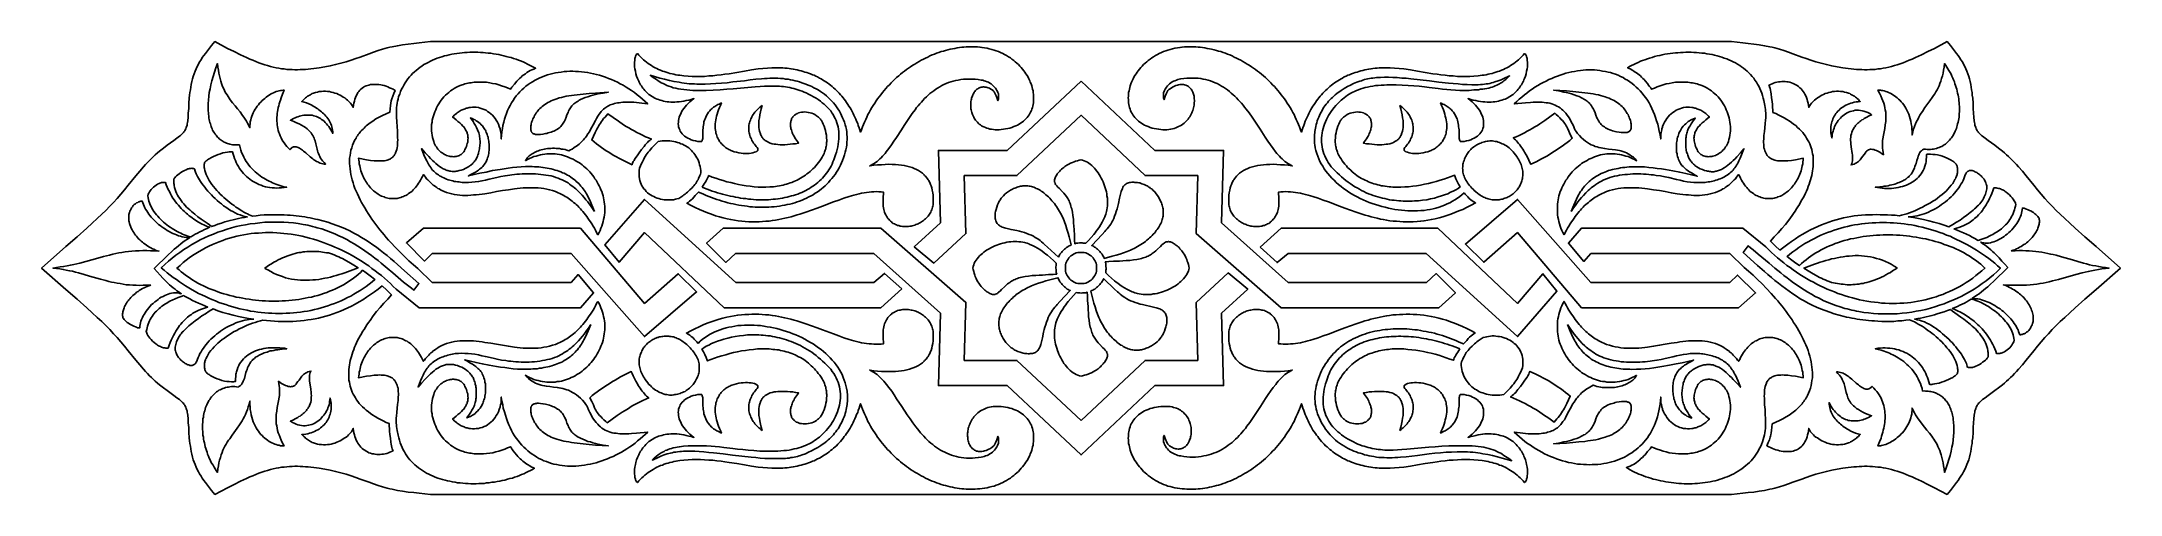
# Model space of a CAD drawing. Extents: x 1205 to 1306, y 664 to 686.
import ezdxf

# ---------------------------------------------------------------- set-up
doc = ezdxf.new("R2010")
doc.units = 0
doc.layers.add('LAYER_1', color=18, linetype='CONTINUOUS')

msp = doc.modelspace()

# ---------------------------------------------------------------- linework, layer by layer
at = {"layer": 'LAYER_1'}
for points in [[(1255.77, 663.79), (1287.34, 663.79), (1287.89, 663.85), (1288.16, 663.88), (1288.43, 663.91), (1288.69, 663.95), (1288.95, 663.99), (1289.2, 664.04), (1289.32, 664.07), (1289.44, 664.1), (1289.56, 664.13), (1289.67, 664.16), (1289.89, 664.23), (1290.11, 664.3), (1290.32, 664.38), (1290.75, 664.54), (1290.97, 664.62), (1291.2, 664.7), (1291.44, 664.77), (1291.69, 664.84), (1291.95, 664.91), (1292.21, 664.97), (1292.48, 665.02), (1292.75, 665.06), (1292.88, 665.08), (1293.01, 665.1), (1293.15, 665.12), (1293.28, 665.13), (1293.41, 665.14), (1293.54, 665.15), (1293.67, 665.15), (1293.8, 665.16), (1293.93, 665.16), (1294.06, 665.15), (1294.19, 665.15), (1294.32, 665.14), (1294.45, 665.12), (1294.58, 665.11), (1294.71, 665.09), (1294.84, 665.06), (1294.98, 665.03), (1295.11, 665), (1295.25, 664.96), (1295.39, 664.92), (1295.53, 664.87), (1295.68, 664.82), (1295.82, 664.76), (1295.97, 664.7), (1296.12, 664.64), (1296.27, 664.57), (1296.57, 664.43), (1296.88, 664.28), (1297.19, 664.12), (1297.81, 663.79), (1297.97, 663.98), (1298.12, 664.18), (1298.27, 664.37), (1298.35, 664.47), (1298.41, 664.58), (1298.48, 664.68), (1298.55, 664.79), (1298.61, 664.89), (1298.67, 665.01), (1298.72, 665.12), (1298.77, 665.24), (1298.82, 665.36), (1298.86, 665.48), (1298.9, 665.61), (1298.93, 665.74), (1298.96, 665.87), (1298.98, 666), (1299, 666.14), (1299.02, 666.27), (1299.03, 666.4), (1299.05, 666.54), (1299.07, 666.8), (1299.08, 667.04), (1299.09, 667.27), (1299.11, 667.47), (1299.12, 667.64), (1299.14, 667.72), (1299.15, 667.79), (1299.16, 667.86), (1299.18, 667.92), (1299.2, 667.97), (1299.22, 668.03), (1299.25, 668.08), (1299.27, 668.13), (1299.31, 668.17), (1299.34, 668.22), (1299.38, 668.26), (1299.43, 668.3), (1299.48, 668.35), (1299.53, 668.4), (1299.66, 668.49), (1299.8, 668.6), (1300.13, 668.84), (1300.31, 668.97), (1300.5, 669.12), (1300.6, 669.2), (1300.69, 669.29), (1300.79, 669.38), (1300.89, 669.47), (1300.99, 669.56), (1301.08, 669.66), (1301.18, 669.77), (1301.27, 669.87), (1301.46, 670.09), (1301.65, 670.32), (1302.02, 670.77), (1302.2, 670.99), (1302.38, 671.21), (1302.55, 671.41), (1302.73, 671.6), (1302.91, 671.8), (1303.1, 671.99), (1303.3, 672.19), (1303.52, 672.39), (1303.76, 672.62), (1304.03, 672.85), (1304.5, 673.28), (1305.04, 673.75), (1306.22, 674.79), (1305.04, 675.83), (1304.5, 676.3), (1304.03, 676.73), (1303.76, 676.97), (1303.52, 677.19), (1303.3, 677.4), (1303.1, 677.59), (1302.91, 677.79), (1302.73, 677.98), (1302.55, 678.17), (1302.38, 678.38), (1302.2, 678.59), (1302.02, 678.81), (1301.65, 679.27), (1301.46, 679.49), (1301.27, 679.71), (1301.18, 679.82), (1301.08, 679.92), (1300.99, 680.02), (1300.89, 680.11), (1300.79, 680.21), (1300.69, 680.29), (1300.6, 680.38), (1300.5, 680.46), (1300.31, 680.61), (1300.13, 680.75), (1299.8, 680.98), (1299.66, 681.09), (1299.53, 681.19), (1299.48, 681.23), (1299.43, 681.28), (1299.38, 681.32), (1299.34, 681.37), (1299.31, 681.41), (1299.27, 681.46), (1299.25, 681.5), (1299.22, 681.55), (1299.2, 681.61), (1299.18, 681.66), (1299.16, 681.72), (1299.15, 681.79), (1299.14, 681.86), (1299.12, 681.94), (1299.11, 682.11), (1299.09, 682.31), (1299.08, 682.54), (1299.07, 682.79), (1299.05, 683.04), (1299.03, 683.18), (1299.02, 683.31), (1299, 683.45), (1298.98, 683.58), (1298.96, 683.71), (1298.93, 683.85), (1298.9, 683.98), (1298.86, 684.1), (1298.82, 684.23), (1298.77, 684.35), (1298.72, 684.46), (1298.67, 684.58), (1298.61, 684.69), (1298.55, 684.8), (1298.48, 684.9), (1298.41, 685.01), (1298.35, 685.11), (1298.27, 685.21), (1298.12, 685.41), (1297.97, 685.6), (1297.81, 685.79), (1297.19, 685.46), (1296.88, 685.3), (1296.57, 685.15), (1296.27, 685.01), (1296.12, 684.94), (1295.97, 684.88), (1295.82, 684.82), (1295.68, 684.76), (1295.53, 684.71), (1295.39, 684.66), (1295.25, 684.62), (1295.11, 684.58), (1294.98, 684.55), (1294.84, 684.52), (1294.71, 684.5), (1294.58, 684.47), (1294.45, 684.46), (1294.32, 684.44), (1294.19, 684.43), (1294.06, 684.43), (1293.93, 684.42), (1293.8, 684.42), (1293.67, 684.43), (1293.54, 684.43), (1293.41, 684.44), (1293.28, 684.45), (1293.15, 684.46), (1293.01, 684.48), (1292.88, 684.5), (1292.75, 684.52), (1292.48, 684.56), (1292.21, 684.61), (1291.95, 684.67), (1291.69, 684.74), (1291.44, 684.81), (1291.2, 684.88), (1290.97, 684.96), (1290.75, 685.04), (1290.32, 685.2), (1290.11, 685.28), (1289.89, 685.35), (1289.67, 685.42), (1289.56, 685.46), (1289.44, 685.49), (1289.32, 685.51), (1289.2, 685.54), (1288.95, 685.59), (1288.69, 685.63), (1288.43, 685.67), (1288.16, 685.7), (1287.89, 685.73), (1287.34, 685.79), (1255.77, 685.79), (1224.2, 685.79), (1223.65, 685.73), (1223.38, 685.7), (1223.11, 685.67), (1222.84, 685.63), (1222.59, 685.59), (1222.34, 685.54), (1222.22, 685.51), (1222.1, 685.49), (1221.98, 685.46), (1221.87, 685.42), (1221.65, 685.35), (1221.43, 685.28), (1221.22, 685.2), (1220.79, 685.04), (1220.57, 684.96), (1220.34, 684.88), (1220.1, 684.81), (1219.85, 684.74), (1219.59, 684.67), (1219.33, 684.61), (1219.06, 684.56), (1218.79, 684.52), (1218.66, 684.5), (1218.53, 684.48), (1218.39, 684.46), (1218.26, 684.45), (1218.13, 684.44), (1218, 684.43), (1217.87, 684.43), (1217.74, 684.42), (1217.61, 684.42), (1217.48, 684.43), (1217.35, 684.43), (1217.22, 684.44), (1217.09, 684.46), (1216.96, 684.47), (1216.83, 684.5), (1216.7, 684.52), (1216.56, 684.55), (1216.43, 684.58), (1216.29, 684.62), (1216.15, 684.66), (1216.01, 684.71), (1215.86, 684.76), (1215.72, 684.82), (1215.57, 684.88), (1215.42, 684.94), (1215.27, 685.01), (1214.97, 685.15), (1214.66, 685.3), (1214.35, 685.46), (1213.73, 685.79), (1213.57, 685.6), (1213.42, 685.41), (1213.27, 685.21), (1213.19, 685.11), (1213.12, 685.01), (1213.06, 684.9), (1212.99, 684.8), (1212.93, 684.69), (1212.87, 684.58), (1212.82, 684.46), (1212.77, 684.35), (1212.72, 684.23), (1212.68, 684.1), (1212.64, 683.98), (1212.61, 683.85), (1212.58, 683.71), (1212.56, 683.58), (1212.54, 683.45), (1212.52, 683.31), (1212.5, 683.18), (1212.49, 683.04), (1212.47, 682.79), (1212.46, 682.54), (1212.44, 682.31), (1212.43, 682.11), (1212.41, 681.94), (1212.4, 681.86), (1212.39, 681.79), (1212.38, 681.72), (1212.36, 681.66), (1212.34, 681.61), (1212.32, 681.55), (1212.29, 681.5), (1212.27, 681.46), (1212.23, 681.41), (1212.2, 681.37), (1212.16, 681.32), (1212.11, 681.28), (1212.06, 681.23), (1212.01, 681.19), (1211.88, 681.09), (1211.74, 680.98), (1211.41, 680.75), (1211.23, 680.61), (1211.04, 680.46), (1210.94, 680.38), (1210.84, 680.29), (1210.75, 680.21), (1210.65, 680.11), (1210.55, 680.02), (1210.46, 679.92), (1210.36, 679.82), (1210.27, 679.71), (1210.08, 679.49), (1209.89, 679.27), (1209.52, 678.81), (1209.34, 678.59), (1209.16, 678.38), (1208.99, 678.17), (1208.81, 677.98), (1208.63, 677.79), (1208.44, 677.59), (1208.24, 677.4), (1208.02, 677.19), (1207.78, 676.97), (1207.51, 676.73), (1207.04, 676.3), (1206.5, 675.83), (1205.32, 674.79), (1206.5, 673.75), (1207.04, 673.28), (1207.51, 672.85), (1207.78, 672.62), (1208.02, 672.39), (1208.24, 672.19), (1208.44, 671.99), (1208.63, 671.8), (1208.81, 671.6), (1208.99, 671.41), (1209.16, 671.21), (1209.34, 670.99), (1209.52, 670.77), (1209.89, 670.32), (1210.08, 670.09), (1210.27, 669.87), (1210.36, 669.77), (1210.46, 669.66), (1210.55, 669.56), (1210.65, 669.47), (1210.75, 669.38), (1210.84, 669.29), (1210.94, 669.2), (1211.04, 669.12), (1211.23, 668.97), (1211.41, 668.84), (1211.74, 668.6), (1211.88, 668.49), (1212.01, 668.4), (1212.06, 668.35), (1212.11, 668.3), (1212.16, 668.26), (1212.2, 668.22), (1212.23, 668.17), (1212.27, 668.13), (1212.29, 668.08), (1212.32, 668.03), (1212.34, 667.97), (1212.36, 667.92), (1212.38, 667.86), (1212.39, 667.79), (1212.4, 667.72), (1212.41, 667.64), (1212.43, 667.47), (1212.44, 667.27), (1212.46, 667.04), (1212.47, 666.8), (1212.49, 666.54), (1212.5, 666.4), (1212.52, 666.27), (1212.54, 666.14), (1212.56, 666), (1212.58, 665.87), (1212.61, 665.74), (1212.64, 665.61), (1212.68, 665.48), (1212.72, 665.36), (1212.77, 665.24), (1212.82, 665.12), (1212.87, 665.01), (1212.93, 664.89), (1212.99, 664.79), (1213.06, 664.68), (1213.12, 664.58), (1213.19, 664.47), (1213.27, 664.37), (1213.42, 664.18), (1213.57, 663.98), (1213.73, 663.79), (1214.35, 664.12), (1214.66, 664.28), (1214.97, 664.43), (1215.27, 664.57), (1215.42, 664.64), (1215.57, 664.7), (1215.72, 664.76), (1215.86, 664.82), (1216.01, 664.87), (1216.15, 664.92), (1216.29, 664.96), (1216.43, 665), (1216.56, 665.03), (1216.7, 665.06), (1216.83, 665.09), (1216.96, 665.11), (1217.09, 665.12), (1217.22, 665.14), (1217.35, 665.15), (1217.48, 665.15), (1217.61, 665.16), (1217.74, 665.16), (1217.87, 665.15), (1218, 665.15), (1218.13, 665.14), (1218.26, 665.13), (1218.39, 665.12), (1218.53, 665.1), (1218.66, 665.08), (1218.79, 665.06), (1219.06, 665.02), (1219.33, 664.97), (1219.59, 664.91), (1219.85, 664.84), (1220.1, 664.77), (1220.34, 664.7), (1220.57, 664.62), (1220.79, 664.54), (1221.22, 664.38), (1221.43, 664.3), (1221.65, 664.23), (1221.87, 664.16), (1221.98, 664.13), (1222.1, 664.1), (1222.22, 664.07), (1222.34, 664.04), (1222.59, 663.99), (1222.84, 663.95), (1223.11, 663.91), (1223.38, 663.88), (1223.65, 663.85), (1224.2, 663.79)], [(1228.8, 680), (1228.9, 680.06), (1229, 680.11), (1229.11, 680.16), (1229.21, 680.2), (1229.32, 680.23), (1229.42, 680.26), (1229.53, 680.29), (1229.63, 680.31), (1229.74, 680.32), (1229.84, 680.33), (1229.94, 680.34), (1230.05, 680.34), (1230.15, 680.34), (1230.25, 680.33), (1230.35, 680.32), (1230.45, 680.3), (1230.55, 680.28), (1230.65, 680.25), (1230.75, 680.22), (1230.84, 680.19), (1230.94, 680.15), (1231.03, 680.11), (1231.12, 680.07), (1231.21, 680.02), (1231.3, 679.97), (1231.39, 679.92), (1231.47, 679.86), (1231.55, 679.8), (1231.63, 679.74), (1231.71, 679.67), (1231.78, 679.6), (1231.86, 679.53), (1231.93, 679.46), (1232, 679.38), (1232.06, 679.3), (1232.12, 679.22), (1232.18, 679.13), (1232.24, 679.05), (1232.29, 678.96), (1232.34, 678.87), (1232.39, 678.78), (1232.43, 678.69), (1232.47, 678.59), (1232.51, 678.5), (1232.54, 678.4), (1232.57, 678.3), (1232.59, 678.2), (1232.61, 678.1), (1232.63, 678), (1232.64, 677.89), (1232.65, 677.79), (1232.65, 677.68), (1232.65, 677.58), (1232.65, 677.47), (1232.64, 677.37), (1232.62, 677.26), (1232.6, 677.15), (1232.58, 677.05), (1232.55, 676.94), (1232.51, 676.83), (1232.47, 676.73), (1232.43, 676.62), (1232.38, 676.51), (1232.32, 676.41), (1232.26, 676.52), (1232.21, 676.63), (1232.15, 676.73), (1232.09, 676.83), (1232.03, 676.93), (1231.97, 677.03), (1231.9, 677.12), (1231.84, 677.21), (1231.78, 677.29), (1231.72, 677.37), (1231.66, 677.45), (1231.59, 677.53), (1231.53, 677.6), (1231.47, 677.67), (1231.4, 677.74), (1231.34, 677.81), (1231.27, 677.87), (1231.21, 677.93), (1231.14, 677.98), (1231.07, 678.04), (1231.01, 678.09), (1230.94, 678.14), (1230.87, 678.18), (1230.81, 678.23), (1230.74, 678.27), (1230.67, 678.31), (1230.6, 678.35), (1230.54, 678.38), (1230.47, 678.41), (1230.4, 678.44), (1230.26, 678.5), (1230.12, 678.55), (1229.98, 678.59), (1229.84, 678.62), (1229.7, 678.65), (1229.56, 678.67), (1229.42, 678.68), (1229.27, 678.69), (1229.13, 678.69), (1228.99, 678.69), (1228.84, 678.69), (1228.7, 678.68), (1228.55, 678.67), (1228.41, 678.65), (1228.27, 678.63), (1227.98, 678.59), (1227.69, 678.55), (1227.4, 678.5), (1227.12, 678.45), (1226.84, 678.4), (1226.7, 678.38), (1226.56, 678.36), (1226.42, 678.35), (1226.29, 678.34), (1226.15, 678.33), (1226.01, 678.32), (1225.88, 678.32), (1225.75, 678.32), (1225.62, 678.33), (1225.49, 678.35), (1225.36, 678.36), (1225.23, 678.39), (1225.11, 678.42), (1224.98, 678.46), (1224.86, 678.51), (1224.74, 678.56), (1224.68, 678.59), (1224.62, 678.63), (1224.56, 678.66), (1224.5, 678.7), (1224.45, 678.74), (1224.39, 678.78), (1224.33, 678.82), (1224.28, 678.87), (1224.22, 678.92), (1224.17, 678.97), (1224.11, 679.02), (1224.06, 679.08), (1224, 679.13), (1223.95, 679.2), (1223.9, 679.26), (1223.85, 679.33), (1223.8, 679.23), (1223.76, 679.15), (1223.71, 679.06), (1223.67, 678.98), (1223.62, 678.91), (1223.57, 678.83), (1223.52, 678.77), (1223.46, 678.7), (1223.41, 678.64), (1223.35, 678.58), (1223.3, 678.53), (1223.24, 678.48), (1223.18, 678.44), (1223.12, 678.39), (1223.06, 678.35), (1223, 678.32), (1222.94, 678.29), (1222.88, 678.26), (1222.82, 678.24), (1222.76, 678.22), (1222.69, 678.2), (1222.63, 678.18), (1222.57, 678.17), (1222.5, 678.16), (1222.44, 678.16), (1222.38, 678.16), (1222.31, 678.16), (1222.25, 678.16), (1222.19, 678.17), (1222.13, 678.18), (1222.06, 678.2), (1222, 678.22), (1221.94, 678.24), (1221.88, 678.26), (1221.82, 678.28), (1221.76, 678.31), (1221.7, 678.34), (1221.65, 678.38), (1221.59, 678.42), (1221.54, 678.46), (1221.48, 678.5), (1221.43, 678.54), (1221.38, 678.59), (1221.33, 678.64), (1221.28, 678.69), (1221.23, 678.75), (1221.18, 678.81), (1221.14, 678.87), (1221.1, 678.93), (1221.06, 678.99), (1221.02, 679.06), (1220.98, 679.13), (1220.94, 679.2), (1220.91, 679.27), (1220.88, 679.35), (1220.85, 679.43), (1220.82, 679.51), (1220.8, 679.59), (1220.78, 679.67), (1220.76, 679.76), (1220.74, 679.85), (1220.73, 679.94), (1220.71, 680.03), (1220.7, 680.12), (1221.09, 680.05), (1221.28, 680.02), (1221.46, 680), (1221.55, 679.99), (1221.64, 679.99), (1221.72, 679.99), (1221.8, 679.99), (1221.88, 679.99), (1221.96, 680), (1222.03, 680.01), (1222.09, 680.03), (1222.14, 680.04), (1222.18, 680.06), (1222.22, 680.08), (1222.25, 680.1), (1222.29, 680.12), (1222.32, 680.14), (1222.35, 680.17), (1222.38, 680.19), (1222.4, 680.22), (1222.43, 680.25), (1222.45, 680.28), (1222.47, 680.32), (1222.49, 680.35), (1222.5, 680.38), (1222.53, 680.46), (1222.56, 680.54), (1222.58, 680.63), (1222.59, 680.72), (1222.6, 680.81), (1222.6, 680.91), (1222.61, 681.01), (1222.6, 681.11), (1222.6, 681.22), (1222.59, 681.44), (1222.57, 681.66), (1222.56, 681.89), (1222.55, 682.13), (1222.54, 682.24), (1222.54, 682.35), (1222.54, 682.47), (1222.55, 682.58), (1222.56, 682.69), (1222.57, 682.79), (1222.59, 682.9), (1222.62, 683), (1222.65, 683.12), (1222.7, 683.24), (1222.74, 683.36), (1222.79, 683.47), (1222.85, 683.58), (1222.9, 683.68), (1222.97, 683.79), (1223.03, 683.88), (1223.1, 683.98), (1223.18, 684.07), (1223.25, 684.15), (1223.33, 684.24), (1223.42, 684.32), (1223.5, 684.39), (1223.59, 684.47), (1223.69, 684.54), (1223.78, 684.6), (1223.88, 684.67), (1223.98, 684.73), (1224.09, 684.78), (1224.19, 684.84), (1224.3, 684.88), (1224.41, 684.93), (1224.52, 684.98), (1224.63, 685.02), (1224.75, 685.05), (1224.87, 685.09), (1224.99, 685.12), (1225.11, 685.15), (1225.23, 685.17), (1225.35, 685.19), (1225.48, 685.21), (1225.6, 685.23), (1225.73, 685.24), (1225.85, 685.26), (1225.98, 685.26), (1226.11, 685.27), (1226.23, 685.27), (1226.36, 685.27), (1226.49, 685.27), (1226.62, 685.26), (1226.75, 685.26), (1226.87, 685.25), (1227, 685.23), (1227.13, 685.22), (1227.26, 685.2), (1227.38, 685.18), (1227.51, 685.16), (1227.63, 685.13), (1227.75, 685.1), (1227.87, 685.07), (1228, 685.04), (1228.11, 685.01), (1228.23, 684.97), (1228.35, 684.93), (1228.46, 684.89), (1228.57, 684.85), (1228.69, 684.8), (1228.79, 684.75), (1228.9, 684.7), (1229, 684.65), (1229.1, 684.6), (1229.2, 684.54), (1229.3, 684.49), (1229.21, 684.45), (1229.12, 684.42), (1229.03, 684.38), (1228.95, 684.33), (1228.87, 684.28), (1228.8, 684.23), (1228.72, 684.17), (1228.65, 684.12), (1228.59, 684.06), (1228.52, 683.99), (1228.45, 683.93), (1228.39, 683.86), (1228.27, 683.72), (1228.14, 683.57), (1228.08, 683.48), (1227.94, 683.54), (1227.8, 683.59), (1227.65, 683.64), (1227.51, 683.69), (1227.36, 683.73), (1227.21, 683.76), (1227.07, 683.79), (1226.92, 683.81), (1226.77, 683.82), (1226.62, 683.82), (1226.47, 683.82), (1226.39, 683.82), (1226.32, 683.81), (1226.24, 683.8), (1226.17, 683.79), (1226.09, 683.78), (1226.02, 683.77), (1225.94, 683.75), (1225.87, 683.73), (1225.8, 683.71), (1225.73, 683.69), (1225.63, 683.65), (1225.53, 683.61), (1225.43, 683.56), (1225.34, 683.51), (1225.25, 683.45), (1225.16, 683.39), (1225.08, 683.32), (1225, 683.25), (1224.92, 683.18), (1224.85, 683.1), (1224.78, 683.02), (1224.72, 682.94), (1224.65, 682.85), (1224.6, 682.76), (1224.54, 682.67), (1224.49, 682.57), (1224.45, 682.48), (1224.4, 682.38), (1224.37, 682.28), (1224.34, 682.18), (1224.31, 682.08), (1224.28, 681.97), (1224.27, 681.87), (1224.25, 681.76), (1224.25, 681.66), (1224.24, 681.55), (1224.25, 681.45), (1224.26, 681.34), (1224.27, 681.24), (1224.29, 681.13), (1224.32, 681.03), (1224.35, 680.93), (1224.37, 680.86), (1224.4, 680.79), (1224.44, 680.73), (1224.48, 680.67), (1224.52, 680.61), (1224.56, 680.56), (1224.6, 680.51), (1224.65, 680.46), (1224.7, 680.42), (1224.76, 680.38), (1224.81, 680.35), (1224.87, 680.31), (1224.92, 680.29), (1224.98, 680.26), (1225.04, 680.24), (1225.1, 680.22), (1225.15, 680.21), (1225.21, 680.2), (1225.27, 680.2), (1225.33, 680.19), (1225.38, 680.2), (1225.44, 680.21), (1225.49, 680.22), (1225.55, 680.24), (1225.6, 680.26), (1225.64, 680.28), (1225.69, 680.31), (1225.73, 680.35), (1225.77, 680.39), (1225.81, 680.44), (1225.84, 680.49), (1225.87, 680.54), (1225.91, 680.62), (1225.94, 680.7), (1225.96, 680.77), (1225.98, 680.84), (1226, 680.91), (1226.01, 680.97), (1226.01, 681.03), (1226.02, 681.09), (1226.01, 681.15), (1226.01, 681.21), (1226, 681.26), (1225.98, 681.32), (1225.97, 681.37), (1225.95, 681.42), (1225.92, 681.46), (1225.9, 681.51), (1225.87, 681.56), (1225.84, 681.6), (1225.81, 681.64), (1225.77, 681.68), (1225.7, 681.76), (1225.62, 681.84), (1225.53, 681.91), (1225.44, 681.98), (1225.27, 682.13), (1225.31, 682.17), (1225.35, 682.21), (1225.4, 682.25), (1225.45, 682.29), (1225.49, 682.33), (1225.54, 682.36), (1225.59, 682.39), (1225.63, 682.42), (1225.68, 682.45), (1225.73, 682.47), (1225.78, 682.49), (1225.83, 682.51), (1225.88, 682.53), (1225.93, 682.55), (1225.98, 682.56), (1226.03, 682.57), (1226.08, 682.58), (1226.13, 682.59), (1226.23, 682.6), (1226.33, 682.6), (1226.42, 682.6), (1226.52, 682.58), (1226.61, 682.56), (1226.71, 682.53), (1226.8, 682.49), (1226.89, 682.45), (1226.97, 682.4), (1227.05, 682.34), (1227.13, 682.28), (1227.2, 682.21), (1227.27, 682.14), (1227.33, 682.05), (1227.39, 681.97), (1227.45, 681.87), (1227.49, 681.77), (1227.53, 681.67), (1227.55, 681.61), (1227.57, 681.56), (1227.58, 681.5), (1227.6, 681.44), (1227.61, 681.38), (1227.62, 681.32), (1227.62, 681.26), (1227.63, 681.19), (1227.63, 681.13), (1227.63, 681.06), (1227.65, 681.23), (1227.66, 681.4), (1227.69, 681.56), (1227.71, 681.72), (1227.75, 681.87), (1227.79, 682.02), (1227.83, 682.16), (1227.88, 682.3), (1227.94, 682.44), (1228, 682.57), (1228.06, 682.69), (1228.13, 682.81), (1228.21, 682.93), (1228.28, 683.04), (1228.36, 683.15), (1228.45, 683.25), (1228.54, 683.35), (1228.63, 683.44), (1228.73, 683.53), (1228.83, 683.62), (1228.94, 683.7), (1229.04, 683.77), (1229.15, 683.84), (1229.27, 683.91), (1229.38, 683.97), (1229.5, 684.03), (1229.63, 684.08), (1229.75, 684.13), (1229.88, 684.17), (1230.01, 684.21), (1230.14, 684.24), (1230.27, 684.27), (1230.4, 684.29), (1230.54, 684.31), (1230.68, 684.33), (1230.82, 684.34), (1230.96, 684.35), (1231.1, 684.35), (1231.24, 684.34), (1231.38, 684.34), (1231.53, 684.32), (1231.67, 684.31), (1231.82, 684.29), (1231.96, 684.26), (1232.11, 684.23), (1232.25, 684.19), (1232.4, 684.15), (1232.55, 684.11), (1232.69, 684.06), (1232.84, 684), (1232.98, 683.95), (1233.12, 683.88), (1233.27, 683.81), (1233.41, 683.74), (1233.55, 683.67), (1233.69, 683.58), (1233.83, 683.5), (1233.96, 683.41), (1234.1, 683.31), (1234.23, 683.21), (1234.36, 683.1), (1234.49, 682.99), (1234.62, 682.88), (1234.74, 682.76), (1234.6, 682.78), (1234.45, 682.8), (1234.32, 682.82), (1234.19, 682.83), (1234.07, 682.84), (1233.95, 682.85), (1233.84, 682.85), (1233.73, 682.85), (1233.63, 682.85), (1233.53, 682.84), (1233.44, 682.83), (1233.35, 682.82), (1233.27, 682.81), (1233.19, 682.79), (1233.12, 682.78), (1233.05, 682.75), (1232.98, 682.73), (1232.92, 682.71), (1232.86, 682.68), (1232.8, 682.65), (1232.75, 682.62), (1232.7, 682.58), (1232.65, 682.55), (1232.6, 682.51), (1232.56, 682.47), (1232.52, 682.43), (1232.48, 682.39), (1232.45, 682.35), (1232.38, 682.26), (1232.31, 682.16), (1232.25, 682.06), (1232.2, 681.96), (1232.09, 681.74), (1232.03, 681.63), (1231.97, 681.52), (1231.91, 681.41), (1231.84, 681.3), (1231.76, 681.19), (1231.72, 681.13), (1231.67, 681.08), (1231.63, 681.02), (1231.58, 680.97), (1231.53, 680.92), (1231.47, 680.87), (1231.41, 680.81), (1231.35, 680.76), (1231.29, 680.71), (1231.22, 680.67), (1231.15, 680.62), (1231.07, 680.57), (1230.99, 680.53), (1230.91, 680.49), (1230.82, 680.51), (1230.73, 680.54), (1230.64, 680.56), (1230.55, 680.57), (1230.46, 680.59), (1230.38, 680.6), (1230.29, 680.6), (1230.21, 680.61), (1230.12, 680.61), (1230.04, 680.6), (1229.96, 680.6), (1229.88, 680.59), (1229.8, 680.58), (1229.72, 680.56), (1229.65, 680.55), (1229.57, 680.53), (1229.5, 680.51), (1229.44, 680.49), (1229.37, 680.46), (1229.31, 680.43), (1229.25, 680.4), (1229.19, 680.37), (1229.13, 680.34), (1229.08, 680.31), (1229.03, 680.27), (1228.99, 680.24), (1228.95, 680.2), (1228.91, 680.16), (1228.88, 680.12), (1228.85, 680.08), (1228.82, 680.04)], [(1215.55, 677.31), (1215.48, 677.34), (1215.4, 677.38), (1215.31, 677.42), (1215.23, 677.46), (1215.13, 677.51), (1215.04, 677.57), (1214.95, 677.62), (1214.85, 677.69), (1214.75, 677.75), (1214.66, 677.82), (1214.56, 677.89), (1214.46, 677.97), (1214.36, 678.05), (1214.27, 678.13), (1214.17, 678.21), (1214.08, 678.3), (1213.99, 678.38), (1213.9, 678.47), (1213.82, 678.56), (1213.74, 678.66), (1213.66, 678.75), (1213.59, 678.85), (1213.52, 678.94), (1213.46, 679.04), (1213.4, 679.14), (1213.35, 679.24), (1213.31, 679.33), (1213.27, 679.43), (1213.24, 679.53), (1213.22, 679.62), (1213.21, 679.67), (1213.21, 679.72), (1213.21, 679.77), (1213.21, 679.82), (1213.21, 679.84), (1213.22, 679.87), (1213.23, 679.9), (1213.25, 679.93), (1213.28, 679.96), (1213.31, 679.99), (1213.34, 680.02), (1213.38, 680.05), (1213.42, 680.08), (1213.46, 680.1), (1213.56, 680.16), (1213.66, 680.21), (1213.77, 680.26), (1213.89, 680.3), (1214, 680.34), (1214.12, 680.38), (1214.23, 680.4), (1214.34, 680.42), (1214.43, 680.44), (1214.48, 680.44), (1214.52, 680.44), (1214.56, 680.44), (1214.59, 680.43), (1214.62, 680.32), (1214.65, 680.22), (1214.69, 680.11), (1214.73, 680.01), (1214.77, 679.91), (1214.82, 679.82), (1214.87, 679.72), (1214.93, 679.63), (1214.99, 679.55), (1215.05, 679.46), (1215.12, 679.38), (1215.19, 679.31), (1215.26, 679.24), (1215.34, 679.17), (1215.42, 679.1), (1215.51, 679.04), (1215.59, 678.99), (1215.68, 678.94), (1215.78, 678.89), (1215.87, 678.85), (1215.97, 678.81), (1216.07, 678.77), (1216.18, 678.74), (1216.28, 678.72), (1216.39, 678.7), (1216.51, 678.69), (1216.62, 678.68), (1216.74, 678.67), (1216.85, 678.68), (1216.97, 678.68), (1217.09, 678.7), (1217.22, 678.71), (1217.08, 678.74), (1216.93, 678.78), (1216.78, 678.83), (1216.69, 678.86), (1216.61, 678.9), (1216.53, 678.93), (1216.44, 678.97), (1216.36, 679.01), (1216.27, 679.06), (1216.18, 679.1), (1216.1, 679.16), (1216.01, 679.21), (1215.93, 679.27), (1215.84, 679.33), (1215.76, 679.4), (1215.68, 679.47), (1215.6, 679.54), (1215.53, 679.62), (1215.45, 679.7), (1215.38, 679.79), (1215.31, 679.88), (1215.25, 679.97), (1215.19, 680.07), (1215.13, 680.18), (1215.08, 680.29), (1215.03, 680.4), (1214.99, 680.52), (1214.95, 680.64), (1214.92, 680.77), (1214.85, 680.77), (1214.78, 680.77), (1214.71, 680.77), (1214.65, 680.78), (1214.58, 680.78), (1214.52, 680.79), (1214.46, 680.81), (1214.4, 680.82), (1214.34, 680.84), (1214.29, 680.86), (1214.23, 680.89), (1214.18, 680.91), (1214.13, 680.94), (1214.08, 680.97), (1214.03, 681), (1213.99, 681.03), (1213.94, 681.07), (1213.9, 681.11), (1213.86, 681.15), (1213.82, 681.19), (1213.79, 681.24), (1213.75, 681.29), (1213.72, 681.33), (1213.68, 681.39), (1213.65, 681.44), (1213.62, 681.49), (1213.6, 681.55), (1213.57, 681.61), (1213.55, 681.67), (1213.53, 681.73), (1213.51, 681.8), (1213.49, 681.86), (1213.47, 681.93), (1213.46, 682), (1213.44, 682.07), (1213.43, 682.14), (1213.42, 682.29), (1213.41, 682.45), (1213.4, 682.61), (1213.41, 682.78), (1213.42, 682.95), (1213.44, 683.13), (1213.46, 683.31), (1213.5, 683.5), (1213.54, 683.69), (1213.59, 683.89), (1213.64, 684.09), (1213.71, 684.3), (1213.78, 684.51), (1213.86, 684.72), (1213.88, 684.55), (1213.9, 684.4), (1213.92, 684.26), (1213.95, 684.12), (1213.98, 683.99), (1214.02, 683.87), (1214.05, 683.76), (1214.09, 683.65), (1214.13, 683.55), (1214.18, 683.46), (1214.22, 683.37), (1214.27, 683.28), (1214.32, 683.2), (1214.37, 683.12), (1214.43, 683.04), (1214.48, 682.96), (1214.59, 682.82), (1214.71, 682.67), (1214.83, 682.52), (1214.95, 682.37), (1215.07, 682.2), (1215.14, 682.12), (1215.2, 682.02), (1215.26, 681.93), (1215.32, 681.82), (1215.38, 681.71), (1215.43, 681.6), (1215.43, 681.69), (1215.44, 681.79), (1215.45, 681.89), (1215.47, 681.98), (1215.49, 682.07), (1215.52, 682.16), (1215.55, 682.25), (1215.59, 682.33), (1215.63, 682.42), (1215.68, 682.5), (1215.73, 682.57), (1215.78, 682.65), (1215.84, 682.72), (1215.9, 682.79), (1215.96, 682.85), (1216.02, 682.92), (1216.09, 682.98), (1216.15, 683.03), (1216.22, 683.09), (1216.29, 683.14), (1216.36, 683.18), (1216.43, 683.23), (1216.5, 683.26), (1216.57, 683.3), (1216.64, 683.33), (1216.71, 683.36), (1216.78, 683.38), (1216.85, 683.4), (1216.91, 683.41), (1216.97, 683.42), (1217.04, 683.43), (1217.09, 683.43), (1217.01, 683.24), (1216.94, 683.05), (1216.91, 682.95), (1216.88, 682.86), (1216.85, 682.76), (1216.83, 682.67), (1216.81, 682.58), (1216.79, 682.48), (1216.77, 682.39), (1216.76, 682.29), (1216.75, 682.2), (1216.74, 682.11), (1216.74, 682.02), (1216.74, 681.92), (1216.75, 681.83), (1216.75, 681.74), (1216.77, 681.65), (1216.79, 681.56), (1216.81, 681.47), (1216.83, 681.38), (1216.86, 681.3), (1216.9, 681.21), (1216.94, 681.12), (1216.98, 681.04), (1217.03, 680.95), (1217.09, 680.87), (1217.15, 680.78), (1217.22, 680.7), (1217.29, 680.62), (1217.37, 680.54), (1217.41, 680.58), (1217.43, 680.6), (1217.45, 680.62), (1217.47, 680.64), (1217.5, 680.65), (1217.52, 680.66), (1217.54, 680.67), (1217.56, 680.67), (1217.59, 680.68), (1217.63, 680.68), (1217.68, 680.67), (1217.73, 680.66), (1217.78, 680.64), (1217.83, 680.61), (1217.88, 680.58), (1217.93, 680.55), (1217.98, 680.51), (1218.03, 680.47), (1218.14, 680.38), (1218.36, 680.19), (1218.48, 680.09), (1218.54, 680.05), (1218.6, 680.01), (1218.66, 679.97), (1218.72, 679.94), (1218.78, 679.91), (1218.84, 679.88), (1218.91, 679.86), (1218.97, 679.85), (1219.03, 679.84), (1219.1, 679.84), (1219.03, 679.91), (1218.96, 679.99), (1218.91, 680.06), (1218.86, 680.13), (1218.82, 680.2), (1218.79, 680.27), (1218.76, 680.35), (1218.73, 680.42), (1218.71, 680.49), (1218.69, 680.56), (1218.66, 680.69), (1218.63, 680.83), (1218.59, 680.96), (1218.57, 681.03), (1218.55, 681.1), (1218.52, 681.16), (1218.48, 681.23), (1218.44, 681.29), (1218.4, 681.36), (1218.34, 681.42), (1218.28, 681.48), (1218.21, 681.55), (1218.13, 681.61), (1218.04, 681.67), (1217.94, 681.73), (1217.82, 681.79), (1217.7, 681.85), (1217.56, 681.91), (1217.4, 681.97), (1217.47, 682.01), (1217.54, 682.05), (1217.62, 682.08), (1217.69, 682.11), (1217.76, 682.14), (1217.83, 682.16), (1217.9, 682.18), (1217.97, 682.2), (1218.04, 682.21), (1218.12, 682.22), (1218.19, 682.22), (1218.25, 682.22), (1218.32, 682.22), (1218.39, 682.22), (1218.46, 682.21), (1218.53, 682.19), (1218.59, 682.17), (1218.66, 682.15), (1218.72, 682.12), (1218.79, 682.09), (1218.85, 682.05), (1218.91, 682.01), (1218.97, 681.97), (1219.03, 681.92), (1219.09, 681.86), (1219.15, 681.8), (1219.2, 681.73), (1219.26, 681.66), (1219.31, 681.59), (1219.36, 681.51), (1219.41, 681.42), (1219.45, 681.33), (1219.45, 681.41), (1219.44, 681.49), (1219.43, 681.57), (1219.41, 681.64), (1219.39, 681.72), (1219.36, 681.79), (1219.33, 681.86), (1219.29, 681.92), (1219.26, 681.99), (1219.21, 682.05), (1219.17, 682.11), (1219.12, 682.17), (1219.07, 682.23), (1219.02, 682.28), (1218.96, 682.33), (1218.9, 682.38), (1218.84, 682.43), (1218.78, 682.48), (1218.72, 682.52), (1218.66, 682.56), (1218.6, 682.6), (1218.54, 682.64), (1218.41, 682.71), (1218.29, 682.77), (1218.17, 682.81), (1218.06, 682.85), (1217.95, 682.88), (1218, 682.93), (1218.04, 682.97), (1218.09, 683.02), (1218.13, 683.06), (1218.18, 683.09), (1218.22, 683.13), (1218.27, 683.16), (1218.32, 683.19), (1218.37, 683.21), (1218.41, 683.24), (1218.46, 683.26), (1218.51, 683.28), (1218.61, 683.32), (1218.71, 683.34), (1218.8, 683.36), (1218.9, 683.37), (1219, 683.38), (1219.1, 683.38), (1219.19, 683.37), (1219.29, 683.36), (1219.38, 683.34), (1219.47, 683.32), (1219.56, 683.29), (1219.65, 683.26), (1219.73, 683.22), (1219.81, 683.18), (1219.89, 683.14), (1219.96, 683.09), (1220.03, 683.05), (1220.1, 683), (1220.16, 682.95), (1220.22, 682.9), (1220.27, 682.84), (1220.32, 682.79), (1220.36, 682.74), (1220.4, 682.69), (1220.43, 682.64), (1220.45, 682.59), (1220.46, 682.7), (1220.48, 682.8), (1220.5, 682.9), (1220.52, 682.99), (1220.55, 683.08), (1220.59, 683.16), (1220.63, 683.24), (1220.67, 683.31), (1220.72, 683.37), (1220.77, 683.43), (1220.82, 683.48), (1220.88, 683.53), (1220.94, 683.57), (1221, 683.61), (1221.07, 683.64), (1221.14, 683.66), (1221.21, 683.68), (1221.29, 683.7), (1221.36, 683.71), (1221.44, 683.71), (1221.52, 683.71), (1221.61, 683.71), (1221.69, 683.7), (1221.78, 683.69), (1221.86, 683.67), (1221.95, 683.65), (1222.04, 683.62), (1222.12, 683.59), (1222.21, 683.55), (1222.3, 683.51), (1222.39, 683.47), (1222.48, 683.42), (1222.41, 683.26), (1222.36, 683.13), (1222.32, 683.01), (1222.3, 682.96), (1222.29, 682.91), (1222.27, 682.8), (1222.26, 682.68), (1222.22, 682.36), (1222.04, 682.28), (1221.86, 682.2), (1221.7, 682.12), (1221.55, 682.03), (1221.4, 681.93), (1221.27, 681.84), (1221.14, 681.74), (1221.08, 681.69), (1221.02, 681.64), (1220.97, 681.59), (1220.92, 681.54), (1220.87, 681.49), (1220.82, 681.43), (1220.77, 681.38), (1220.73, 681.32), (1220.69, 681.27), (1220.65, 681.21), (1220.61, 681.16), (1220.58, 681.1), (1220.54, 681.04), (1220.51, 680.99), (1220.46, 680.87), (1220.41, 680.75), (1220.37, 680.63), (1220.33, 680.51), (1220.31, 680.38), (1220.29, 680.25), (1220.27, 680.13), (1220.27, 680), (1220.27, 679.87), (1220.28, 679.74), (1220.29, 679.61), (1220.31, 679.47), (1220.33, 679.34), (1220.36, 679.2), (1220.4, 679.07), (1220.44, 678.93), (1220.48, 678.8), (1220.53, 678.66), (1220.59, 678.52), (1220.65, 678.39), (1220.71, 678.25), (1220.78, 678.11), (1220.85, 677.98), (1220.93, 677.84), (1221.01, 677.71), (1221.09, 677.57), (1221.17, 677.44), (1221.26, 677.3), (1221.35, 677.17), (1221.45, 677.04), (1221.54, 676.91), (1221.64, 676.78), (1221.74, 676.65), (1221.85, 676.52), (1221.95, 676.4), (1222.05, 676.27), (1222.16, 676.15), (1222.27, 676.03), (1222.49, 675.79), (1222.71, 675.57), (1222.93, 675.35), (1223.15, 675.14), (1223.37, 674.94), (1223.58, 674.76), (1224.28, 674.08), (1231.02, 674.08), (1231.36, 674.47), (1232.11, 673.58), (1231.48, 672.86), (1223.65, 672.86), (1222.53, 673.76), (1222.39, 673.9), (1222.25, 674.03), (1222.11, 674.17), (1221.96, 674.29), (1221.81, 674.42), (1221.66, 674.54), (1221.51, 674.66), (1221.35, 674.77), (1221.2, 674.89), (1221.04, 674.99), (1220.88, 675.1), (1220.72, 675.2), (1220.55, 675.3), (1220.39, 675.39), (1220.22, 675.49), (1220.06, 675.57), (1219.89, 675.66), (1219.72, 675.74), (1219.55, 675.81), (1219.38, 675.89), (1219.2, 675.95), (1219.03, 676.02), (1218.86, 676.08), (1218.68, 676.14), (1218.51, 676.19), (1218.33, 676.24), (1218.15, 676.29), (1217.97, 676.33), (1217.8, 676.37), (1217.62, 676.4), (1217.44, 676.43), (1217.26, 676.45), (1217.08, 676.47), (1216.91, 676.49), (1216.73, 676.5), (1216.55, 676.51), (1216.37, 676.51), (1216.19, 676.51), (1216.02, 676.5), (1215.84, 676.49), (1215.66, 676.48), (1215.49, 676.46), (1215.31, 676.43), (1215.14, 676.41), (1214.96, 676.37), (1214.79, 676.33), (1214.62, 676.29), (1214.44, 676.24), (1214.27, 676.19), (1214.11, 676.13), (1213.94, 676.07), (1213.77, 676), (1213.61, 675.93), (1213.44, 675.85), (1213.28, 675.77), (1213.12, 675.68), (1212.96, 675.59), (1212.8, 675.49), (1212.65, 675.39), (1212.49, 675.28), (1212.34, 675.17), (1212.19, 675.05), (1212.04, 674.92), (1211.89, 674.79), (1211.99, 674.7), (1212.1, 674.61), (1212.2, 674.52), (1212.31, 674.44), (1212.43, 674.36), (1212.54, 674.28), (1212.66, 674.2), (1212.78, 674.13), (1212.91, 674.06), (1213.04, 673.99), (1213.17, 673.93), (1213.31, 673.86), (1213.44, 673.8), (1213.58, 673.75), (1213.72, 673.69), (1213.87, 673.64), (1214.01, 673.59), (1214.16, 673.54), (1214.31, 673.5), (1214.46, 673.46), (1214.61, 673.42), (1214.77, 673.38), (1214.92, 673.35), (1215.08, 673.32), (1215.23, 673.29), (1215.39, 673.27), (1215.55, 673.25), (1215.71, 673.23), (1215.87, 673.21), (1216.03, 673.2), (1216.19, 673.19), (1216.35, 673.18), (1216.52, 673.18), (1216.68, 673.18), (1216.84, 673.18), (1217, 673.19), (1217.16, 673.2), (1217.32, 673.21), (1217.48, 673.23), (1217.64, 673.24), (1217.8, 673.26), (1217.95, 673.29), (1218.11, 673.32), (1218.26, 673.35), (1218.42, 673.38), (1218.57, 673.42), (1218.72, 673.46), (1218.87, 673.51), (1219.01, 673.55), (1219.16, 673.6), (1219.3, 673.66), (1219.44, 673.72), (1219.58, 673.78), (1219.71, 673.84), (1219.84, 673.91), (1219.97, 673.98), (1220.1, 674.05), (1220.22, 674.13), (1220.35, 674.21), (1220.46, 674.3), (1220.58, 674.39), (1220.69, 674.48), (1220.8, 674.58), (1220.9, 674.68), (1221.07, 674.56), (1221.2, 674.46), (1221.34, 674.36), (1221.5, 674.23), (1221.36, 674.12), (1221.22, 674), (1221.07, 673.9), (1220.93, 673.8), (1220.78, 673.7), (1220.63, 673.61), (1220.48, 673.52), (1220.33, 673.43), (1220.17, 673.35), (1220.02, 673.28), (1219.86, 673.2), (1219.7, 673.13), (1219.54, 673.07), (1219.38, 673.01), (1219.22, 672.95), (1219.05, 672.9), (1218.89, 672.85), (1218.72, 672.81), (1218.56, 672.77), (1218.39, 672.73), (1218.22, 672.7), (1218.05, 672.67), (1217.88, 672.65), (1217.71, 672.63), (1217.54, 672.61), (1217.37, 672.6), (1217.19, 672.59), (1217.02, 672.58), (1216.85, 672.58), (1216.67, 672.58), (1216.5, 672.59), (1216.33, 672.6), (1216.15, 672.61), (1215.98, 672.63), (1215.81, 672.65), (1215.63, 672.68), (1215.46, 672.7), (1215.29, 672.74), (1215.12, 672.77), (1214.94, 672.81), (1214.77, 672.85), (1214.6, 672.9), (1214.43, 672.95), (1214.26, 673.01), (1214.09, 673.06), (1213.93, 673.12), (1213.76, 673.19), (1213.59, 673.26), (1213.43, 673.33), (1213.27, 673.4), (1213.1, 673.48), (1212.94, 673.56), (1212.78, 673.65), (1212.62, 673.73), (1212.47, 673.83), (1212.31, 673.92), (1212.16, 674.02), (1212.01, 674.12), (1211.86, 674.23), (1211.71, 674.33), (1211.56, 674.45), (1211.42, 674.56), (1211.27, 674.68), (1211.13, 674.8), (1211.3, 674.96), (1211.48, 675.12), (1211.66, 675.27), (1211.84, 675.41), (1212.03, 675.55), (1212.22, 675.69), (1212.41, 675.81), (1212.61, 675.93), (1212.82, 676.05), (1213.02, 676.16), (1213.23, 676.26), (1213.44, 676.35), (1213.66, 676.44), (1213.88, 676.53), (1214.1, 676.6), (1214.32, 676.67), (1214.54, 676.74), (1214.77, 676.8), (1215, 676.85), (1215.22, 676.89), (1215.45, 676.93), (1215.69, 676.96), (1215.92, 676.99), (1216.15, 677.01), (1216.38, 677.02), (1216.62, 677.02), (1216.85, 677.02), (1217.08, 677.01), (1217.31, 677), (1217.55, 676.98), (1217.78, 676.95), (1218.01, 676.91), (1218.13, 676.89), (1218.24, 676.87), (1218.36, 676.84), (1218.47, 676.81), (1218.59, 676.78), (1218.7, 676.75), (1218.92, 676.69), (1219.13, 676.61), (1219.34, 676.53), (1219.55, 676.45), (1219.75, 676.36), (1219.94, 676.27), (1220.13, 676.17), (1220.31, 676.07), (1220.49, 675.96), (1220.67, 675.85), (1220.84, 675.74), (1221.01, 675.62), (1221.17, 675.51), (1221.34, 675.39), (1221.49, 675.27), (1221.65, 675.15), (1221.8, 675.03), (1222.09, 674.79), (1222.37, 674.56), (1222.89, 674.11), (1223.15, 673.91), (1223.27, 673.81), (1223.39, 673.72), (1223.63, 674.03), (1222.94, 674.66), (1222.6, 674.96), (1222.43, 675.11), (1222.26, 675.25), (1222.09, 675.39), (1221.92, 675.53), (1221.75, 675.66), (1221.57, 675.8), (1221.4, 675.92), (1221.22, 676.04), (1221.04, 676.16), (1220.85, 676.28), (1220.67, 676.39), (1220.47, 676.49), (1220.28, 676.59), (1220.07, 676.69), (1219.87, 676.78), (1219.65, 676.86), (1219.43, 676.94), (1219.21, 677.02), (1218.97, 677.08), (1218.73, 677.15), (1218.61, 677.17), (1218.48, 677.2), (1218.35, 677.23), (1218.22, 677.25), (1218.09, 677.27), (1217.95, 677.29), (1217.82, 677.31), (1217.68, 677.32), (1217.54, 677.34), (1217.39, 677.35), (1217.25, 677.36), (1217.1, 677.37), (1216.9, 677.38), (1216.7, 677.38), (1216.51, 677.38), (1216.31, 677.38), (1216.12, 677.37), (1215.93, 677.35), (1215.74, 677.33)], [(1289.69, 675.66), (1289.47, 675.87), (1289.23, 676.1), (1289.42, 676.3), (1289.61, 676.5), (1289.79, 676.71), (1289.96, 676.91), (1290.13, 677.12), (1290.28, 677.34), (1290.36, 677.44), (1290.43, 677.55), (1290.5, 677.66), (1290.57, 677.77), (1290.64, 677.88), (1290.7, 677.99), (1290.76, 678.1), (1290.82, 678.2), (1290.88, 678.31), (1290.93, 678.42), (1290.98, 678.53), (1291.03, 678.64), (1291.07, 678.75), (1291.11, 678.86), (1291.15, 678.97), (1291.18, 679.08), (1291.21, 679.18), (1291.24, 679.29), (1291.26, 679.4), (1291.28, 679.51), (1291.29, 679.61), (1291.3, 679.72), (1291.31, 679.82), (1291.31, 679.93), (1291.31, 680.03), (1291.31, 680.13), (1291.3, 680.24), (1291.28, 680.34), (1291.26, 680.44), (1291.24, 680.54), (1291.21, 680.63), (1291.17, 680.73), (1291.14, 680.83), (1291.09, 680.92), (1291.04, 681.01), (1290.99, 681.1), (1290.93, 681.19), (1290.87, 681.28), (1290.8, 681.37), (1290.72, 681.46), (1290.64, 681.54), (1290.55, 681.62), (1290.46, 681.71), (1290.36, 681.78), (1290.26, 681.86), (1290.14, 681.94), (1290.03, 682.01), (1289.9, 682.08), (1289.77, 682.15), (1289.64, 682.22), (1289.5, 682.29), (1289.35, 682.35), (1289.35, 682.38), (1289.35, 682.48), (1289.34, 682.59), (1289.33, 682.73), (1289.31, 682.88), (1289.29, 683.06), (1289.27, 683.25), (1289.25, 683.34), (1289.24, 683.43), (1289.22, 683.51), (1289.19, 683.59), (1289.18, 683.63), (1289.16, 683.67), (1289.23, 683.71), (1289.31, 683.74), (1289.39, 683.77), (1289.47, 683.8), (1289.55, 683.82), (1289.63, 683.83), (1289.71, 683.84), (1289.79, 683.85), (1289.87, 683.85), (1289.95, 683.85), (1290.03, 683.84), (1290.1, 683.83), (1290.18, 683.81), (1290.25, 683.78), (1290.33, 683.76), (1290.4, 683.72), (1290.47, 683.69), (1290.53, 683.65), (1290.6, 683.6), (1290.66, 683.55), (1290.72, 683.49), (1290.77, 683.43), (1290.82, 683.37), (1290.87, 683.3), (1290.91, 683.23), (1290.95, 683.15), (1290.99, 683.07), (1291.02, 682.98), (1291.04, 682.89), (1291.06, 682.79), (1291.08, 682.69), (1291.09, 682.59), (1291.11, 682.64), (1291.14, 682.69), (1291.18, 682.74), (1291.22, 682.79), (1291.27, 682.84), (1291.32, 682.9), (1291.38, 682.95), (1291.44, 683), (1291.51, 683.05), (1291.58, 683.09), (1291.65, 683.14), (1291.73, 683.18), (1291.81, 683.22), (1291.89, 683.26), (1291.98, 683.29), (1292.07, 683.32), (1292.16, 683.34), (1292.25, 683.36), (1292.35, 683.37), (1292.44, 683.38), (1292.54, 683.38), (1292.64, 683.37), (1292.74, 683.36), (1292.83, 683.34), (1292.93, 683.32), (1293.03, 683.28), (1293.08, 683.26), (1293.12, 683.24), (1293.17, 683.21), (1293.22, 683.19), (1293.27, 683.16), (1293.31, 683.13), (1293.36, 683.09), (1293.41, 683.06), (1293.45, 683.02), (1293.5, 682.97), (1293.54, 682.93), (1293.59, 682.88), (1293.49, 682.87), (1293.39, 682.86), (1293.3, 682.84), (1293.21, 682.82), (1293.13, 682.79), (1293.05, 682.76), (1292.97, 682.73), (1292.89, 682.7), (1292.82, 682.66), (1292.75, 682.61), (1292.69, 682.57), (1292.62, 682.52), (1292.57, 682.46), (1292.51, 682.41), (1292.46, 682.35), (1292.41, 682.29), (1292.37, 682.23), (1292.33, 682.17), (1292.29, 682.1), (1292.26, 682.03), (1292.24, 681.96), (1292.21, 681.89), (1292.19, 681.82), (1292.18, 681.74), (1292.17, 681.67), (1292.16, 681.59), (1292.16, 681.51), (1292.16, 681.43), (1292.17, 681.35), (1292.18, 681.27), (1292.2, 681.19), (1292.22, 681.11), (1292.23, 681.19), (1292.23, 681.27), (1292.25, 681.35), (1292.27, 681.43), (1292.29, 681.51), (1292.32, 681.59), (1292.35, 681.66), (1292.39, 681.74), (1292.43, 681.81), (1292.47, 681.88), (1292.52, 681.95), (1292.57, 682.01), (1292.63, 682.07), (1292.69, 682.13), (1292.75, 682.18), (1292.82, 682.23), (1292.88, 682.28), (1292.96, 682.32), (1293.03, 682.36), (1293.1, 682.39), (1293.18, 682.41), (1293.26, 682.43), (1293.34, 682.45), (1293.43, 682.45), (1293.51, 682.45), (1293.6, 682.44), (1293.69, 682.43), (1293.77, 682.41), (1293.86, 682.38), (1293.96, 682.34), (1294.05, 682.29), (1294.14, 682.23), (1293.99, 682.16), (1293.92, 682.12), (1293.85, 682.09), (1293.79, 682.05), (1293.73, 682.01), (1293.67, 681.98), (1293.62, 681.94), (1293.57, 681.9), (1293.52, 681.86), (1293.48, 681.83), (1293.44, 681.79), (1293.4, 681.75), (1293.37, 681.71), (1293.34, 681.67), (1293.31, 681.63), (1293.28, 681.59), (1293.26, 681.55), (1293.24, 681.51), (1293.22, 681.47), (1293.18, 681.39), (1293.16, 681.31), (1293.14, 681.23), (1293.13, 681.15), (1293.12, 681.07), (1293.12, 680.99), (1293.13, 680.91), (1293.13, 680.83), (1293.15, 680.67), (1293.2, 680.36), (1293.21, 680.29), (1293.21, 680.22), (1293.22, 680.14), (1293.22, 680.07), (1293.21, 680), (1293.2, 679.93), (1293.18, 679.87), (1293.15, 679.8), (1293.23, 679.82), (1293.29, 679.84), (1293.35, 679.87), (1293.41, 679.9), (1293.46, 679.93), (1293.51, 679.97), (1293.55, 680.01), (1293.59, 680.05), (1293.62, 680.09), (1293.66, 680.14), (1293.72, 680.23), (1293.78, 680.31), (1293.84, 680.39), (1293.87, 680.43), (1293.9, 680.46), (1293.93, 680.49), (1293.96, 680.51), (1294, 680.53), (1294.04, 680.55), (1294.09, 680.56), (1294.13, 680.56), (1294.19, 680.55), (1294.25, 680.54), (1294.31, 680.52), (1294.38, 680.5), (1294.45, 680.46), (1294.54, 680.41), (1294.62, 680.36), (1294.72, 680.29), (1294.7, 680.4), (1294.69, 680.51), (1294.68, 680.61), (1294.67, 680.71), (1294.67, 680.8), (1294.68, 680.9), (1294.68, 680.99), (1294.69, 681.07), (1294.72, 681.24), (1294.75, 681.41), (1294.78, 681.57), (1294.81, 681.74), (1294.82, 681.82), (1294.83, 681.91), (1294.84, 681.99), (1294.84, 682.08), (1294.84, 682.17), (1294.84, 682.27), (1294.83, 682.36), (1294.81, 682.47), (1294.79, 682.57), (1294.77, 682.68), (1294.73, 682.79), (1294.69, 682.91), (1294.64, 683.03), (1294.59, 683.16), (1294.52, 683.29), (1294.45, 683.43), (1294.5, 683.43), (1294.57, 683.43), (1294.63, 683.42), (1294.69, 683.41), (1294.76, 683.39), (1294.83, 683.37), (1294.9, 683.35), (1294.97, 683.32), (1295.04, 683.29), (1295.11, 683.25), (1295.18, 683.21), (1295.25, 683.16), (1295.32, 683.11), (1295.39, 683.06), (1295.45, 683), (1295.52, 682.94), (1295.58, 682.87), (1295.64, 682.8), (1295.7, 682.72), (1295.76, 682.64), (1295.81, 682.55), (1295.86, 682.46), (1295.91, 682.36), (1295.95, 682.26), (1295.99, 682.15), (1296.02, 682.04), (1296.05, 681.92), (1296.07, 681.8), (1296.09, 681.67), (1296.1, 681.54), (1296.11, 681.4), (1296.11, 681.25), (1296.14, 681.4), (1296.18, 681.53), (1296.23, 681.66), (1296.28, 681.79), (1296.33, 681.9), (1296.38, 682.01), (1296.43, 682.11), (1296.49, 682.21), (1296.55, 682.31), (1296.61, 682.4), (1296.73, 682.58), (1296.97, 682.91), (1297.09, 683.08), (1297.15, 683.17), (1297.21, 683.25), (1297.26, 683.35), (1297.32, 683.44), (1297.37, 683.54), (1297.42, 683.64), (1297.46, 683.75), (1297.5, 683.87), (1297.54, 683.99), (1297.58, 684.12), (1297.61, 684.26), (1297.64, 684.4), (1297.66, 684.55), (1297.68, 684.72), (1297.74, 684.63), (1297.8, 684.55), (1297.85, 684.46), (1297.9, 684.38), (1297.95, 684.29), (1298, 684.2), (1298.04, 684.11), (1298.08, 684.02), (1298.12, 683.93), (1298.16, 683.84), (1298.19, 683.74), (1298.22, 683.65), (1298.25, 683.56), (1298.28, 683.47), (1298.3, 683.38), (1298.32, 683.28), (1298.34, 683.19), (1298.36, 683.1), (1298.37, 683.01), (1298.38, 682.92), (1298.39, 682.82), (1298.4, 682.73), (1298.41, 682.64), (1298.41, 682.55), (1298.41, 682.47), (1298.41, 682.38), (1298.4, 682.29), (1298.39, 682.21), (1298.39, 682.12), (1298.37, 682.04), (1298.36, 681.96), (1298.34, 681.88), (1298.32, 681.8), (1298.3, 681.72), (1298.28, 681.65), (1298.26, 681.57), (1298.23, 681.5), (1298.2, 681.43), (1298.17, 681.36), (1298.13, 681.3), (1298.1, 681.23), (1298.06, 681.17), (1298.02, 681.11), (1297.97, 681.06), (1297.93, 681), (1297.88, 680.95), (1297.83, 680.9), (1297.78, 680.86), (1297.73, 680.81), (1297.67, 680.77), (1297.61, 680.74), (1297.55, 680.7), (1297.49, 680.67), (1297.43, 680.64), (1297.36, 680.62), (1297.29, 680.6), (1297.22, 680.58), (1297.15, 680.57), (1297.08, 680.56), (1297, 680.55), (1296.92, 680.55), (1296.84, 680.55), (1296.76, 680.56), (1296.67, 680.57), (1296.64, 680.55), (1296.62, 680.53), (1296.59, 680.51), (1296.57, 680.49), (1296.54, 680.47), (1296.52, 680.45), (1296.49, 680.4), (1296.45, 680.34), (1296.43, 680.28), (1296.4, 680.22), (1296.38, 680.15), (1296.34, 680.02), (1296.3, 679.87), (1296.28, 679.8), (1296.25, 679.72), (1296.23, 679.65), (1296.19, 679.57), (1296.15, 679.5), (1296.11, 679.42), (1296.06, 679.35), (1296, 679.28), (1295.96, 679.25), (1295.93, 679.21), (1295.89, 679.18), (1295.85, 679.15), (1295.8, 679.11), (1295.76, 679.08), (1295.71, 679.05), (1295.66, 679.02), (1295.6, 678.99), (1295.54, 678.97), (1295.48, 678.94), (1295.42, 678.92), (1295.35, 678.89), (1295.27, 678.87), (1295.2, 678.85), (1295.12, 678.83), (1295.03, 678.81), (1294.94, 678.79), (1294.85, 678.77), (1294.76, 678.76), (1294.65, 678.74), (1294.55, 678.73), (1294.44, 678.72), (1294.32, 678.71), (1294.43, 678.7), (1294.55, 678.68), (1294.66, 678.67), (1294.77, 678.66), (1294.88, 678.66), (1295, 678.66), (1295.11, 678.66), (1295.22, 678.67), (1295.33, 678.69), (1295.43, 678.7), (1295.54, 678.73), (1295.64, 678.75), (1295.74, 678.79), (1295.84, 678.82), (1295.93, 678.86), (1296.03, 678.91), (1296.11, 678.96), (1296.2, 679.01), (1296.28, 679.07), (1296.35, 679.14), (1296.42, 679.21), (1296.49, 679.28), (1296.55, 679.36), (1296.6, 679.44), (1296.65, 679.53), (1296.7, 679.63), (1296.73, 679.73), (1296.76, 679.83), (1296.78, 679.89), (1296.79, 679.94), (1296.79, 680), (1296.8, 680.06), (1296.81, 680.18), (1296.81, 680.31), (1296.86, 680.32), (1296.91, 680.32), (1296.96, 680.32), (1297.01, 680.32), (1297.12, 680.31), (1297.23, 680.3), (1297.35, 680.28), (1297.47, 680.25), (1297.59, 680.22), (1297.7, 680.18), (1297.81, 680.13), (1297.91, 680.08), (1298.01, 680.03), (1298.05, 680), (1298.09, 679.98), (1298.13, 679.95), (1298.17, 679.92), (1298.2, 679.89), (1298.22, 679.86), (1298.25, 679.83), (1298.27, 679.8), (1298.28, 679.77), (1298.29, 679.74), (1298.3, 679.69), (1298.31, 679.65), (1298.31, 679.6), (1298.32, 679.55), (1298.32, 679.51), (1298.31, 679.46), (1298.31, 679.41), (1298.3, 679.37), (1298.29, 679.32), (1298.27, 679.27), (1298.26, 679.23), (1298.24, 679.18), (1298.22, 679.13), (1298.19, 679.09), (1298.14, 678.99), (1298.08, 678.9), (1298.01, 678.81), (1297.93, 678.71), (1297.85, 678.62), (1297.76, 678.53), (1297.67, 678.45), (1297.57, 678.36), (1297.46, 678.28), (1297.35, 678.19), (1297.24, 678.11), (1297.12, 678.03), (1297, 677.96), (1296.88, 677.89), (1296.75, 677.82), (1296.62, 677.75), (1296.5, 677.69), (1296.37, 677.63), (1296.24, 677.57), (1296.11, 677.52), (1295.98, 677.47), (1295.85, 677.43), (1295.73, 677.39), (1295.6, 677.36), (1295.48, 677.33), (1295.29, 677.35), (1295.11, 677.36), (1294.92, 677.37), (1294.74, 677.38), (1294.56, 677.38), (1294.37, 677.39), (1294.19, 677.38), (1294.01, 677.38), (1293.84, 677.37), (1293.66, 677.36), (1293.48, 677.34), (1293.3, 677.32), (1293.13, 677.29), (1292.95, 677.26), (1292.78, 677.22), (1292.6, 677.18), (1292.42, 677.13), (1292.25, 677.08), (1292.07, 677.02), (1291.89, 676.96), (1291.71, 676.89), (1291.54, 676.81), (1291.36, 676.73), (1291.18, 676.64), (1291, 676.54), (1290.81, 676.44), (1290.63, 676.33), (1290.45, 676.21), (1290.26, 676.08), (1290.07, 675.95), (1289.88, 675.81)], [(1229.06, 681.52), (1229.07, 681.48), (1229.08, 681.45), (1229.09, 681.42), (1229.11, 681.39), (1229.12, 681.37), (1229.15, 681.34), (1229.17, 681.33), (1229.2, 681.31), (1229.23, 681.3), (1229.26, 681.29), (1229.3, 681.28), (1229.34, 681.28), (1229.38, 681.27), (1229.43, 681.27), (1229.54, 681.28), (1229.65, 681.29), (1229.78, 681.32), (1229.85, 681.33), (1229.91, 681.35), (1229.98, 681.37), (1230.05, 681.39), (1230.11, 681.42), (1230.18, 681.44), (1230.24, 681.47), (1230.3, 681.51), (1230.36, 681.54), (1230.42, 681.58), (1230.47, 681.62), (1230.52, 681.67), (1230.56, 681.72), (1230.6, 681.77), (1230.64, 681.82), (1230.67, 681.88), (1230.7, 681.93), (1230.73, 681.99), (1230.78, 682.11), (1230.82, 682.23), (1230.87, 682.35), (1230.9, 682.41), (1230.93, 682.47), (1230.96, 682.52), (1230.99, 682.57), (1231.03, 682.62), (1231.06, 682.67), (1231.11, 682.71), (1231.15, 682.76), (1231.2, 682.8), (1231.25, 682.83), (1231.3, 682.87), (1231.36, 682.9), (1231.41, 682.94), (1231.47, 682.97), (1231.59, 683.02), (1231.71, 683.07), (1231.83, 683.11), (1231.96, 683.15), (1232.08, 683.19), (1232.21, 683.22), (1232.33, 683.25), (1232.58, 683.29), (1232.83, 683.34), (1232.2, 683.29), (1231.89, 683.27), (1231.6, 683.24), (1231.31, 683.21), (1231.17, 683.19), (1231.04, 683.17), (1230.91, 683.15), (1230.78, 683.13), (1230.66, 683.1), (1230.55, 683.08), (1230.44, 683.05), (1230.33, 683.01), (1230.23, 682.98), (1230.14, 682.94), (1230.05, 682.91), (1229.97, 682.87), (1229.89, 682.83), (1229.82, 682.78), (1229.75, 682.74), (1229.68, 682.69), (1229.62, 682.64), (1229.57, 682.59), (1229.51, 682.54), (1229.46, 682.49), (1229.41, 682.43), (1229.37, 682.38), (1229.33, 682.32), (1229.29, 682.26), (1229.25, 682.2), (1229.22, 682.14), (1229.19, 682.09), (1229.17, 682.03), (1229.14, 681.97), (1229.12, 681.91), (1229.1, 681.86), (1229.09, 681.8), (1229.08, 681.75), (1229.07, 681.7), (1229.06, 681.65), (1229.06, 681.6), (1229.06, 681.56)], [(1255.77, 683.87), (1259.36, 680.5), (1262.69, 680.5), (1262.59, 676.98), (1265.83, 674.08), (1272.54, 674.09), (1273.01, 674.52), (1273.94, 673.59), (1273.14, 672.86), (1265.49, 672.86), (1261.36, 676.46), (1261.44, 679.28), (1258.88, 679.28), (1255.77, 682.21), (1252.66, 679.28), (1250.1, 679.28), (1250.18, 676.46), (1248.62, 675.03), (1247.68, 675.82), (1248.95, 676.98), (1248.85, 680.5), (1252.18, 680.5)], [(1281.02, 681.76), (1281.07, 681.72), (1281.12, 681.68), (1281.18, 681.64), (1281.23, 681.6), (1281.3, 681.57), (1281.36, 681.54), (1281.43, 681.51), (1281.49, 681.48), (1281.56, 681.46), (1281.63, 681.44), (1281.69, 681.42), (1281.76, 681.41), (1281.89, 681.39), (1282, 681.37), (1282.11, 681.37), (1282.16, 681.37), (1282.2, 681.37), (1282.24, 681.37), (1282.28, 681.38), (1282.31, 681.39), (1282.34, 681.4), (1282.37, 681.42), (1282.39, 681.44), (1282.42, 681.46), (1282.43, 681.48), (1282.45, 681.51), (1282.46, 681.54), (1282.47, 681.57), (1282.48, 681.61), (1282.48, 681.65), (1282.48, 681.7), (1282.48, 681.74), (1282.47, 681.79), (1282.46, 681.84), (1282.45, 681.89), (1282.44, 681.95), (1282.42, 682.01), (1282.4, 682.06), (1282.37, 682.12), (1282.35, 682.18), (1282.32, 682.24), (1282.28, 682.3), (1282.25, 682.35), (1282.21, 682.41), (1282.17, 682.47), (1282.13, 682.52), (1282.08, 682.58), (1282.03, 682.63), (1281.97, 682.68), (1281.92, 682.73), (1281.86, 682.78), (1281.79, 682.83), (1281.72, 682.88), (1281.65, 682.92), (1281.57, 682.96), (1281.49, 683), (1281.4, 683.04), (1281.3, 683.07), (1281.21, 683.11), (1281.1, 683.14), (1280.99, 683.17), (1280.88, 683.2), (1280.76, 683.22), (1280.63, 683.25), (1280.5, 683.27), (1280.37, 683.29), (1280.23, 683.3), (1279.94, 683.34), (1279.65, 683.36), (1279.34, 683.39), (1278.71, 683.43), (1278.96, 683.39), (1279.21, 683.34), (1279.33, 683.31), (1279.46, 683.28), (1279.58, 683.25), (1279.71, 683.21), (1279.83, 683.16), (1279.95, 683.12), (1280.07, 683.06), (1280.13, 683.03), (1280.18, 683), (1280.24, 682.96), (1280.29, 682.93), (1280.34, 682.89), (1280.39, 682.85), (1280.43, 682.81), (1280.47, 682.76), (1280.51, 682.72), (1280.55, 682.67), (1280.58, 682.61), (1280.61, 682.56), (1280.64, 682.5), (1280.67, 682.44), (1280.72, 682.33), (1280.76, 682.21), (1280.81, 682.09), (1280.84, 682.03), (1280.87, 681.97), (1280.9, 681.92), (1280.94, 681.86), (1280.98, 681.81)], [(1234.04, 679.96), (1234, 679.88), (1233.98, 679.81), (1233.72, 679.93), (1233.47, 680.06), (1233.34, 680.13), (1233.22, 680.19), (1233.1, 680.26), (1232.97, 680.34), (1232.85, 680.41), (1232.73, 680.49), (1232.61, 680.57), (1232.49, 680.65), (1232.37, 680.74), (1232.26, 680.83), (1232.14, 680.92), (1232.02, 681.01), (1232.19, 681.37), (1232.27, 681.53), (1232.31, 681.61), (1232.35, 681.68), (1232.4, 681.76), (1232.44, 681.83), (1232.49, 681.9), (1232.55, 681.97), (1232.6, 682.05), (1232.67, 682.12), (1232.74, 682.2), (1232.81, 682.28), (1233.07, 682.1), (1233.32, 681.92), (1233.57, 681.75), (1233.69, 681.67), (1233.82, 681.6), (1233.95, 681.52), (1234.08, 681.45), (1234.21, 681.38), (1234.35, 681.31), (1234.48, 681.24), (1234.63, 681.17), (1234.77, 681.11), (1234.92, 681.05), (1234.89, 681.03), (1234.84, 680.99), (1234.78, 680.95), (1234.73, 680.89), (1234.67, 680.83), (1234.62, 680.77), (1234.56, 680.7), (1234.44, 680.55), (1234.33, 680.39), (1234.22, 680.24), (1234.12, 680.09), (1234.08, 680.02)], [(1277.51, 680.03), (1277.45, 680.15), (1277.38, 680.28), (1277.3, 680.42), (1277.26, 680.49), (1277.21, 680.56), (1277.17, 680.63), (1277.12, 680.7), (1277.07, 680.77), (1277.01, 680.84), (1276.96, 680.9), (1276.91, 680.96), (1276.86, 681.01), (1276.8, 681.06), (1276.75, 681.11), (1276.89, 681.17), (1277.03, 681.23), (1277.17, 681.29), (1277.3, 681.36), (1277.42, 681.43), (1277.55, 681.5), (1277.67, 681.57), (1277.79, 681.64), (1277.92, 681.72), (1278.04, 681.8), (1278.28, 681.96), (1278.52, 682.13), (1278.77, 682.31), (1278.83, 682.25), (1278.93, 682.16), (1279.01, 682.09), (1279.08, 682.01), (1279.14, 681.95), (1279.2, 681.88), (1279.24, 681.82), (1279.28, 681.76), (1279.32, 681.7), (1279.35, 681.64), (1279.38, 681.58), (1279.44, 681.44), (1279.51, 681.28), (1279.61, 681.09), (1279.49, 680.99), (1279.37, 680.89), (1279.25, 680.8), (1279.13, 680.71), (1279, 680.62), (1278.88, 680.54), (1278.76, 680.46), (1278.63, 680.38), (1278.51, 680.3), (1278.38, 680.23), (1278.25, 680.16), (1278.12, 680.09), (1277.86, 679.95), (1277.6, 679.83), (1277.56, 679.92)], [(1232.15, 677.54), (1232.03, 677.73), (1231.97, 677.82), (1231.9, 677.91), (1231.83, 678.01), (1231.74, 678.11), (1231.65, 678.22), (1231.55, 678.33), (1231.44, 678.45), (1231.32, 678.57), (1231.25, 678.63), (1231.18, 678.69), (1231.11, 678.75), (1231.03, 678.8), (1230.95, 678.86), (1230.87, 678.92), (1230.78, 678.97), (1230.69, 679.02), (1230.59, 679.07), (1230.49, 679.11), (1230.39, 679.15), (1230.28, 679.19), (1230.16, 679.23), (1230.05, 679.26), (1229.93, 679.28), (1229.8, 679.3), (1229.68, 679.32), (1229.55, 679.34), (1229.42, 679.35), (1229.29, 679.36), (1229.16, 679.37), (1229.03, 679.37), (1228.9, 679.37), (1228.77, 679.37), (1228.64, 679.36), (1228.51, 679.35), (1228.39, 679.35), (1228.27, 679.33), (1228.15, 679.32), (1228.04, 679.3), (1227.82, 679.27), (1227.61, 679.23), (1227.41, 679.18), (1227.04, 679.1), (1226.86, 679.06), (1226.69, 679.02), (1226.53, 678.99), (1226.36, 678.97), (1226.2, 678.96), (1226.04, 678.95), (1225.89, 678.95), (1225.73, 678.95), (1225.66, 678.96), (1225.58, 678.97), (1225.5, 678.98), (1225.43, 678.99), (1225.35, 679), (1225.28, 679.02), (1225.2, 679.04), (1225.13, 679.06), (1225.05, 679.08), (1224.98, 679.11), (1224.91, 679.14), (1224.84, 679.17), (1224.77, 679.2), (1224.71, 679.23), (1224.64, 679.27), (1224.58, 679.31), (1224.52, 679.35), (1224.46, 679.4), (1224.4, 679.45), (1224.35, 679.5), (1224.3, 679.55), (1224.25, 679.61), (1224.21, 679.67), (1224.16, 679.73), (1224.12, 679.8), (1224.08, 679.86), (1224.05, 679.93), (1224.01, 680), (1223.94, 680.14), (1223.88, 680.29), (1223.76, 680.59), (1223.94, 680.39), (1224.11, 680.2), (1224.2, 680.11), (1224.29, 680.02), (1224.37, 679.94), (1224.46, 679.86), (1224.55, 679.79), (1224.64, 679.72), (1224.72, 679.67), (1224.81, 679.61), (1224.86, 679.59), (1224.9, 679.57), (1224.95, 679.55), (1225, 679.53), (1225.04, 679.52), (1225.09, 679.51), (1225.14, 679.5), (1225.19, 679.49), (1225.24, 679.48), (1225.29, 679.48), (1225.34, 679.48), (1225.39, 679.48), (1225.44, 679.49), (1225.49, 679.5), (1225.54, 679.51), (1225.59, 679.52), (1225.69, 679.54), (1225.79, 679.58), (1225.88, 679.62), (1225.97, 679.67), (1226.06, 679.72), (1226.1, 679.75), (1226.14, 679.78), (1226.18, 679.81), (1226.22, 679.84), (1226.25, 679.88), (1226.29, 679.91), (1226.32, 679.95), (1226.35, 679.99), (1226.38, 680.03), (1226.41, 680.08), (1226.43, 680.13), (1226.46, 680.17), (1226.48, 680.23), (1226.5, 680.28), (1226.52, 680.34), (1226.53, 680.39), (1226.55, 680.45), (1226.56, 680.52), (1226.57, 680.58), (1226.58, 680.64), (1226.59, 680.71), (1226.59, 680.77), (1226.6, 680.84), (1226.6, 680.91), (1226.6, 680.97), (1226.59, 681.04), (1226.59, 681.1), (1226.58, 681.16), (1226.57, 681.23), (1226.56, 681.29), (1226.54, 681.35), (1226.52, 681.4), (1226.5, 681.46), (1226.48, 681.51), (1226.43, 681.61), (1226.38, 681.71), (1226.32, 681.81), (1226.26, 681.9), (1226.13, 682.08), (1226.25, 682.03), (1226.3, 682.01), (1226.36, 681.98), (1226.42, 681.94), (1226.48, 681.91), (1226.54, 681.86), (1226.6, 681.81), (1226.66, 681.75), (1226.72, 681.69), (1226.77, 681.61), (1226.83, 681.52), (1226.86, 681.48), (1226.88, 681.43), (1226.9, 681.38), (1226.93, 681.32), (1226.95, 681.27), (1226.97, 681.21), (1226.99, 681.15), (1227, 681.08), (1227.01, 681.02), (1227.02, 680.95), (1227.03, 680.88), (1227.04, 680.8), (1227.04, 680.73), (1227.04, 680.65), (1227.04, 680.58), (1227.04, 680.5), (1227.03, 680.43), (1227.02, 680.35), (1227.01, 680.28), (1226.99, 680.21), (1226.97, 680.14), (1226.94, 680.07), (1226.92, 680), (1226.89, 679.94), (1226.85, 679.88), (1226.81, 679.83), (1226.77, 679.77), (1226.73, 679.72), (1226.68, 679.68), (1226.63, 679.63), (1226.58, 679.59), (1226.52, 679.55), (1226.47, 679.51), (1226.41, 679.47), (1226.29, 679.4), (1226.16, 679.33), (1226.04, 679.26), (1226.59, 679.39), (1226.89, 679.45), (1227.21, 679.52), (1227.58, 679.58), (1227.77, 679.61), (1227.97, 679.64), (1228.18, 679.67), (1228.39, 679.69), (1228.6, 679.71), (1228.81, 679.72), (1229.03, 679.72), (1229.13, 679.72), (1229.24, 679.71), (1229.34, 679.71), (1229.45, 679.7), (1229.55, 679.69), (1229.66, 679.67), (1229.76, 679.66), (1229.86, 679.64), (1229.96, 679.62), (1230.06, 679.6), (1230.16, 679.58), (1230.25, 679.55), (1230.34, 679.52), (1230.43, 679.49), (1230.52, 679.46), (1230.61, 679.42), (1230.69, 679.39), (1230.77, 679.35), (1230.85, 679.3), (1230.93, 679.26), (1231, 679.21), (1231.07, 679.16), (1231.14, 679.11), (1231.21, 679.06), (1231.27, 679), (1231.33, 678.95), (1231.39, 678.89), (1231.45, 678.83), (1231.5, 678.77), (1231.56, 678.7), (1231.61, 678.64), (1231.65, 678.57), (1231.7, 678.51), (1231.74, 678.44), (1231.78, 678.37), (1231.82, 678.29), (1231.89, 678.15), (1231.96, 678), (1232.03, 677.85)], [(1279.56, 677.53), (1279.68, 677.72), (1279.75, 677.81), (1279.82, 677.9), (1279.89, 678), (1279.97, 678.1), (1280.06, 678.21), (1280.16, 678.32), (1280.27, 678.44), (1280.39, 678.56), (1280.46, 678.62), (1280.53, 678.68), (1280.6, 678.74), (1280.68, 678.79), (1280.76, 678.85), (1280.85, 678.91), (1280.94, 678.96), (1281.03, 679.01), (1281.12, 679.06), (1281.22, 679.1), (1281.33, 679.14), (1281.44, 679.18), (1281.55, 679.22), (1281.67, 679.25), (1281.79, 679.27), (1281.91, 679.3), (1282.04, 679.31), (1282.17, 679.33), (1282.3, 679.34), (1282.43, 679.35), (1282.56, 679.36), (1282.69, 679.36), (1282.82, 679.36), (1282.95, 679.36), (1283.08, 679.35), (1283.2, 679.35), (1283.33, 679.34), (1283.45, 679.32), (1283.56, 679.31), (1283.68, 679.29), (1283.9, 679.26), (1284.11, 679.22), (1284.3, 679.18), (1284.67, 679.09), (1284.85, 679.05), (1285.02, 679.01), (1285.19, 678.98), (1285.35, 678.96), (1285.51, 678.95), (1285.67, 678.94), (1285.83, 678.94), (1285.98, 678.94), (1286.06, 678.95), (1286.13, 678.96), (1286.21, 678.97), (1286.29, 678.98), (1286.36, 678.99), (1286.44, 679.01), (1286.51, 679.03), (1286.59, 679.05), (1286.66, 679.07), (1286.73, 679.1), (1286.8, 679.13), (1286.87, 679.16), (1286.94, 679.19), (1287.01, 679.22), (1287.07, 679.26), (1287.14, 679.3), (1287.2, 679.35), (1287.26, 679.39), (1287.31, 679.44), (1287.37, 679.49), (1287.42, 679.54), (1287.46, 679.6), (1287.51, 679.66), (1287.55, 679.72), (1287.59, 679.79), (1287.63, 679.85), (1287.67, 679.92), (1287.7, 679.99), (1287.77, 680.13), (1287.83, 680.28), (1287.95, 680.58), (1287.78, 680.38), (1287.6, 680.19), (1287.52, 680.1), (1287.43, 680.02), (1287.34, 679.93), (1287.25, 679.85), (1287.17, 679.78), (1287.08, 679.72), (1286.99, 679.66), (1286.9, 679.6), (1286.85, 679.58), (1286.81, 679.56), (1286.76, 679.54), (1286.72, 679.52), (1286.67, 679.51), (1286.62, 679.5), (1286.58, 679.49), (1286.53, 679.48), (1286.48, 679.47), (1286.43, 679.47), (1286.38, 679.47), (1286.33, 679.48), (1286.28, 679.48), (1286.23, 679.49), (1286.18, 679.5), (1286.13, 679.51), (1286.03, 679.53), (1285.93, 679.57), (1285.83, 679.61), (1285.74, 679.66), (1285.66, 679.71), (1285.57, 679.77), (1285.54, 679.8), (1285.5, 679.83), (1285.46, 679.87), (1285.43, 679.9), (1285.4, 679.94), (1285.37, 679.98), (1285.34, 680.03), (1285.31, 680.07), (1285.28, 680.12), (1285.26, 680.17), (1285.24, 680.22), (1285.22, 680.27), (1285.2, 680.33), (1285.18, 680.38), (1285.16, 680.44), (1285.15, 680.51), (1285.14, 680.57), (1285.13, 680.63), (1285.12, 680.7), (1285.12, 680.76), (1285.12, 680.83), (1285.12, 680.9), (1285.12, 680.96), (1285.12, 681.03), (1285.13, 681.09), (1285.14, 681.15), (1285.15, 681.22), (1285.16, 681.28), (1285.17, 681.34), (1285.19, 681.39), (1285.21, 681.45), (1285.23, 681.5), (1285.28, 681.61), (1285.33, 681.7), (1285.39, 681.8), (1285.45, 681.89), (1285.58, 682.07), (1285.47, 682.02), (1285.41, 682), (1285.35, 681.97), (1285.3, 681.94), (1285.24, 681.9), (1285.18, 681.85), (1285.12, 681.8), (1285.06, 681.74), (1285, 681.68), (1284.94, 681.6), (1284.89, 681.51), (1284.86, 681.47), (1284.83, 681.42), (1284.81, 681.37), (1284.79, 681.32), (1284.77, 681.26), (1284.75, 681.2), (1284.73, 681.14), (1284.71, 681.07), (1284.7, 681.01), (1284.69, 680.94), (1284.68, 680.87), (1284.67, 680.79), (1284.67, 680.72), (1284.67, 680.64), (1284.67, 680.57), (1284.68, 680.49), (1284.68, 680.42), (1284.7, 680.34), (1284.71, 680.27), (1284.73, 680.2), (1284.75, 680.13), (1284.77, 680.06), (1284.8, 680), (1284.83, 679.93), (1284.86, 679.87), (1284.9, 679.82), (1284.94, 679.77), (1284.99, 679.72), (1285.04, 679.67), (1285.09, 679.62), (1285.14, 679.58), (1285.19, 679.54), (1285.25, 679.5), (1285.31, 679.46), (1285.43, 679.39), (1285.55, 679.32), (1285.68, 679.25), (1285.13, 679.38), (1284.83, 679.44), (1284.5, 679.51), (1284.14, 679.57), (1283.94, 679.61), (1283.74, 679.63), (1283.54, 679.66), (1283.33, 679.68), (1283.12, 679.7), (1282.9, 679.71), (1282.69, 679.71), (1282.58, 679.71), (1282.48, 679.7), (1282.37, 679.7), (1282.26, 679.69), (1282.16, 679.68), (1282.06, 679.67), (1281.95, 679.65), (1281.85, 679.63), (1281.75, 679.61), (1281.65, 679.59), (1281.56, 679.57), (1281.46, 679.54), (1281.37, 679.52), (1281.28, 679.48), (1281.19, 679.45), (1281.11, 679.42), (1281.02, 679.38), (1280.94, 679.34), (1280.86, 679.29), (1280.79, 679.25), (1280.71, 679.2), (1280.64, 679.15), (1280.57, 679.1), (1280.51, 679.05), (1280.44, 679), (1280.38, 678.94), (1280.32, 678.88), (1280.26, 678.82), (1280.21, 678.76), (1280.16, 678.7), (1280.11, 678.63), (1280.06, 678.56), (1280.02, 678.5), (1279.97, 678.43), (1279.93, 678.36), (1279.89, 678.28), (1279.82, 678.14), (1279.75, 677.99), (1279.69, 677.84)], [(1235.25, 680.94), (1235.34, 680.95), (1235.44, 680.96), (1235.53, 680.97), (1235.63, 680.97), (1235.72, 680.97), (1235.82, 680.96), (1235.91, 680.95), (1236, 680.94), (1236.09, 680.92), (1236.18, 680.89), (1236.26, 680.87), (1236.35, 680.83), (1236.43, 680.8), (1236.51, 680.76), (1236.58, 680.72), (1236.66, 680.67), (1236.73, 680.62), (1236.8, 680.56), (1236.86, 680.5), (1236.92, 680.44), (1236.98, 680.37), (1237.03, 680.3), (1237.08, 680.23), (1237.13, 680.15), (1237.17, 680.07), (1237.21, 679.99), (1237.24, 679.9), (1237.26, 679.81), (1237.29, 679.72), (1237.3, 679.62), (1237.31, 679.53), (1237.32, 679.42), (1237.3, 679.35), (1237.27, 679.28), (1237.24, 679.21), (1237.21, 679.15), (1237.18, 679.08), (1237.14, 679.02), (1237.11, 678.96), (1237.07, 678.9), (1237.02, 678.85), (1236.98, 678.79), (1236.93, 678.74), (1236.89, 678.68), (1236.78, 678.58), (1236.67, 678.47), (1236.61, 678.42), (1236.56, 678.38), (1236.5, 678.34), (1236.45, 678.3), (1236.35, 678.23), (1236.25, 678.17), (1236.16, 678.15), (1236.08, 678.13), (1235.99, 678.11), (1235.9, 678.1), (1235.81, 678.1), (1235.72, 678.1), (1235.63, 678.1), (1235.54, 678.11), (1235.45, 678.12), (1235.36, 678.14), (1235.28, 678.16), (1235.19, 678.19), (1235.11, 678.22), (1235.03, 678.26), (1234.95, 678.3), (1234.88, 678.35), (1234.8, 678.4), (1234.73, 678.45), (1234.67, 678.51), (1234.61, 678.58), (1234.55, 678.64), (1234.5, 678.71), (1234.46, 678.79), (1234.42, 678.87), (1234.39, 678.95), (1234.36, 679.04), (1234.34, 679.13), (1234.32, 679.23), (1234.32, 679.32), (1234.32, 679.43), (1234.33, 679.53), (1234.34, 679.64), (1234.39, 679.75), (1234.44, 679.86), (1234.48, 679.95), (1234.53, 680.04), (1234.57, 680.12), (1234.62, 680.2), (1234.66, 680.28), (1234.71, 680.35), (1234.76, 680.42), (1234.82, 680.48), (1234.88, 680.55), (1234.94, 680.62), (1235.08, 680.77)], [(1275.03, 678.41), (1274.91, 678.51), (1274.86, 678.56), (1274.8, 678.62), (1274.74, 678.67), (1274.69, 678.73), (1274.63, 678.8), (1274.58, 678.86), (1274.53, 678.93), (1274.49, 678.99), (1274.45, 679.05), (1274.42, 679.12), (1274.39, 679.18), (1274.36, 679.25), (1274.34, 679.31), (1274.32, 679.38), (1274.31, 679.44), (1274.3, 679.51), (1274.3, 679.57), (1274.29, 679.64), (1274.3, 679.7), (1274.3, 679.77), (1274.31, 679.83), (1274.32, 679.89), (1274.34, 679.95), (1274.36, 680.01), (1274.38, 680.07), (1274.4, 680.13), (1274.43, 680.19), (1274.46, 680.24), (1274.49, 680.3), (1274.53, 680.35), (1274.56, 680.4), (1274.6, 680.45), (1274.64, 680.5), (1274.69, 680.54), (1274.73, 680.59), (1274.78, 680.63), (1274.83, 680.67), (1274.88, 680.71), (1274.94, 680.74), (1274.99, 680.78), (1275.05, 680.81), (1275.11, 680.84), (1275.17, 680.86), (1275.23, 680.88), (1275.29, 680.9), (1275.35, 680.92), (1275.41, 680.94), (1275.48, 680.95), (1275.54, 680.95), (1275.61, 680.96), (1275.68, 680.96), (1275.74, 680.96), (1275.81, 680.95), (1275.88, 680.94), (1275.95, 680.93), (1276.01, 680.91), (1276.08, 680.89), (1276.15, 680.86), (1276.22, 680.83), (1276.28, 680.8), (1276.35, 680.76), (1276.42, 680.72), (1276.48, 680.67), (1276.55, 680.62), (1276.61, 680.57), (1276.67, 680.51), (1276.74, 680.44), (1276.8, 680.37), (1276.86, 680.29), (1276.92, 680.21), (1276.96, 680.15), (1277, 680.08), (1277.04, 680.01), (1277.07, 679.95), (1277.1, 679.88), (1277.13, 679.82), (1277.15, 679.75), (1277.17, 679.69), (1277.18, 679.62), (1277.2, 679.56), (1277.21, 679.5), (1277.21, 679.44), (1277.21, 679.38), (1277.21, 679.32), (1277.21, 679.26), (1277.2, 679.2), (1277.2, 679.14), (1277.18, 679.09), (1277.17, 679.03), (1277.15, 678.98), (1277.13, 678.92), (1277.11, 678.87), (1277.09, 678.82), (1277.06, 678.77), (1277.03, 678.72), (1277, 678.68), (1276.97, 678.63), (1276.94, 678.59), (1276.9, 678.55), (1276.86, 678.5), (1276.82, 678.47), (1276.78, 678.43), (1276.74, 678.39), (1276.69, 678.36), (1276.65, 678.33), (1276.6, 678.3), (1276.55, 678.27), (1276.5, 678.24), (1276.45, 678.22), (1276.4, 678.2), (1276.34, 678.18), (1276.29, 678.16), (1276.24, 678.14), (1276.18, 678.13), (1276.12, 678.12), (1276.07, 678.11), (1276.01, 678.1), (1275.95, 678.1), (1275.89, 678.1), (1275.84, 678.1), (1275.78, 678.1), (1275.72, 678.11), (1275.66, 678.12), (1275.6, 678.13), (1275.54, 678.15), (1275.48, 678.16), (1275.42, 678.18), (1275.37, 678.21), (1275.31, 678.23), (1275.25, 678.26), (1275.19, 678.3), (1275.14, 678.33), (1275.08, 678.37)], [(1213.57, 676.8), (1213.47, 676.88), (1213.35, 676.97), (1213.07, 677.17), (1212.91, 677.28), (1212.76, 677.41), (1212.6, 677.54), (1212.52, 677.61), (1212.44, 677.68), (1212.36, 677.75), (1212.29, 677.83), (1212.22, 677.91), (1212.15, 677.99), (1212.09, 678.07), (1212.03, 678.16), (1211.97, 678.24), (1211.92, 678.33), (1211.87, 678.42), (1211.83, 678.51), (1211.8, 678.61), (1211.77, 678.7), (1211.75, 678.8), (1211.75, 678.85), (1211.74, 678.9), (1211.74, 678.95), (1211.74, 679), (1211.74, 679.05), (1211.74, 679.1), (1211.75, 679.12), (1211.75, 679.14), (1211.77, 679.15), (1211.78, 679.17), (1211.82, 679.22), (1211.87, 679.27), (1211.93, 679.32), (1212, 679.37), (1212.08, 679.43), (1212.16, 679.48), (1212.25, 679.52), (1212.33, 679.56), (1212.41, 679.6), (1212.46, 679.61), (1212.5, 679.62), (1212.53, 679.63), (1212.57, 679.63), (1212.61, 679.64), (1212.64, 679.63), (1212.67, 679.63), (1212.7, 679.62), (1212.73, 679.61), (1212.75, 679.59), (1212.76, 679.55), (1212.77, 679.49), (1212.79, 679.44), (1212.82, 679.37), (1212.85, 679.3), (1212.89, 679.23), (1212.93, 679.15), (1212.98, 679.07), (1213.04, 678.99), (1213.1, 678.9), (1213.16, 678.81), (1213.24, 678.72), (1213.31, 678.62), (1213.39, 678.53), (1213.47, 678.44), (1213.56, 678.34), (1213.65, 678.25), (1213.75, 678.16), (1213.84, 678.07), (1213.95, 677.98), (1214.05, 677.9), (1214.15, 677.81), (1214.26, 677.74), (1214.37, 677.66), (1214.49, 677.59), (1214.6, 677.53), (1214.72, 677.47), (1214.83, 677.41), (1214.95, 677.37), (1215.07, 677.33), (1215.19, 677.3), (1215.25, 677.28), (1215.3, 677.27), (1215.16, 677.25), (1215.02, 677.22), (1214.88, 677.19), (1214.74, 677.16), (1214.61, 677.13), (1214.47, 677.1), (1214.34, 677.06), (1214.22, 677.03), (1214.05, 676.97), (1213.88, 676.92), (1213.72, 676.86)], [(1255.77, 676.01), (1255.69, 676.01), (1255.62, 676), (1255.55, 675.99), (1255.47, 675.97), (1255.46, 676.14), (1255.45, 676.37), (1255.43, 676.66), (1255.42, 676.82), (1255.41, 676.99), (1255.4, 677.16), (1255.38, 677.34), (1255.35, 677.5), (1255.34, 677.58), (1255.32, 677.66), (1255.3, 677.73), (1255.28, 677.8), (1255.26, 677.87), (1255.24, 677.93), (1255.21, 677.99), (1255.19, 678.05), (1255.16, 678.1), (1255.13, 678.16), (1255.1, 678.21), (1255.07, 678.26), (1255, 678.35), (1254.93, 678.43), (1254.86, 678.51), (1254.72, 678.65), (1254.65, 678.72), (1254.59, 678.79), (1254.56, 678.82), (1254.54, 678.85), (1254.52, 678.89), (1254.51, 678.93), (1254.49, 678.96), (1254.49, 679), (1254.49, 679.04), (1254.49, 679.08), (1254.5, 679.13), (1254.51, 679.17), (1254.53, 679.22), (1254.56, 679.26), (1254.59, 679.31), (1254.62, 679.36), (1254.66, 679.41), (1254.7, 679.45), (1254.74, 679.5), (1254.78, 679.55), (1254.83, 679.59), (1254.88, 679.64), (1254.93, 679.68), (1254.99, 679.72), (1255.04, 679.75), (1255.09, 679.79), (1255.18, 679.84), (1255.26, 679.88), (1255.35, 679.92), (1255.43, 679.95), (1255.51, 679.98), (1255.6, 680), (1255.68, 680.03), (1255.77, 680.05), (1255.85, 680.03), (1255.93, 680), (1256, 679.97), (1256.08, 679.93), (1256.15, 679.88), (1256.22, 679.83), (1256.29, 679.77), (1256.36, 679.71), (1256.42, 679.64), (1256.48, 679.57), (1256.54, 679.5), (1256.6, 679.42), (1256.65, 679.34), (1256.7, 679.25), (1256.75, 679.16), (1256.8, 679.07), (1256.84, 678.98), (1256.88, 678.88), (1256.91, 678.79), (1256.95, 678.69), (1256.97, 678.59), (1257, 678.49), (1257.02, 678.39), (1257.03, 678.29), (1257.05, 678.19), (1257.05, 678.09), (1257.06, 678), (1257.06, 677.9), (1257.05, 677.81), (1257.04, 677.71), (1257.03, 677.62), (1257.01, 677.53), (1256.99, 677.47), (1256.97, 677.4), (1256.94, 677.33), (1256.92, 677.27), (1256.86, 677.14), (1256.8, 677.02), (1256.73, 676.91), (1256.66, 676.79), (1256.59, 676.68), (1256.51, 676.58), (1256.45, 676.5), (1256.39, 676.42), (1256.26, 676.27), (1256.13, 676.13), (1256, 675.99), (1255.94, 676), (1255.88, 676), (1255.83, 676.01)], [(1295.92, 677.28), (1296.03, 677.28), (1296.14, 677.29), (1296.25, 677.31), (1296.36, 677.33), (1296.47, 677.35), (1296.58, 677.39), (1296.69, 677.42), (1296.8, 677.46), (1296.91, 677.51), (1297.02, 677.56), (1297.13, 677.61), (1297.23, 677.67), (1297.34, 677.73), (1297.44, 677.8), (1297.54, 677.87), (1297.64, 677.94), (1297.73, 678.01), (1297.82, 678.09), (1297.91, 678.17), (1298, 678.25), (1298.08, 678.33), (1298.16, 678.42), (1298.23, 678.5), (1298.3, 678.59), (1298.37, 678.68), (1298.43, 678.77), (1298.48, 678.86), (1298.54, 678.95), (1298.58, 679.04), (1298.62, 679.13), (1298.66, 679.22), (1298.69, 679.31), (1298.71, 679.36), (1298.73, 679.4), (1298.75, 679.43), (1298.78, 679.46), (1298.81, 679.49), (1298.84, 679.5), (1298.88, 679.52), (1298.91, 679.52), (1298.95, 679.53), (1298.99, 679.52), (1299.03, 679.52), (1299.08, 679.51), (1299.12, 679.49), (1299.16, 679.47), (1299.21, 679.45), (1299.25, 679.43), (1299.29, 679.4), (1299.34, 679.37), (1299.38, 679.33), (1299.42, 679.3), (1299.46, 679.26), (1299.5, 679.22), (1299.53, 679.18), (1299.57, 679.14), (1299.6, 679.1), (1299.63, 679.05), (1299.65, 679.01), (1299.68, 678.96), (1299.69, 678.92), (1299.71, 678.87), (1299.72, 678.83), (1299.73, 678.78), (1299.73, 678.71), (1299.73, 678.64), (1299.72, 678.57), (1299.71, 678.51), (1299.69, 678.44), (1299.67, 678.37), (1299.64, 678.31), (1299.61, 678.24), (1299.58, 678.17), (1299.54, 678.11), (1299.49, 678.04), (1299.44, 677.98), (1299.39, 677.91), (1299.33, 677.85), (1299.27, 677.79), (1299.21, 677.72), (1299.14, 677.66), (1299.08, 677.6), (1299, 677.54), (1298.93, 677.48), (1298.77, 677.36), (1298.61, 677.24), (1298.44, 677.12), (1298.26, 677.01), (1298.08, 676.9), (1297.9, 676.79), (1297.66, 676.87), (1297.42, 676.95), (1297.17, 677.02), (1296.92, 677.08), (1296.67, 677.14), (1296.42, 677.19), (1296.17, 677.24)], [(1212.57, 676.3), (1212.49, 676.32), (1212.41, 676.34), (1212.33, 676.37), (1212.24, 676.4), (1212.16, 676.44), (1212.08, 676.48), (1211.99, 676.52), (1211.9, 676.56), (1211.82, 676.61), (1211.73, 676.66), (1211.65, 676.71), (1211.56, 676.77), (1211.48, 676.83), (1211.4, 676.89), (1211.32, 676.95), (1211.24, 677.02), (1211.17, 677.09), (1211.09, 677.16), (1211.02, 677.23), (1210.96, 677.31), (1210.89, 677.38), (1210.83, 677.46), (1210.77, 677.54), (1210.72, 677.62), (1210.67, 677.7), (1210.63, 677.78), (1210.59, 677.86), (1210.56, 677.95), (1210.53, 678.03), (1210.51, 678.12), (1210.49, 678.2), (1210.48, 678.29), (1210.48, 678.31), (1210.48, 678.33), (1210.49, 678.35), (1210.5, 678.38), (1210.52, 678.43), (1210.55, 678.49), (1210.59, 678.54), (1210.64, 678.6), (1210.69, 678.66), (1210.75, 678.72), (1210.81, 678.77), (1210.88, 678.82), (1210.95, 678.86), (1211.02, 678.9), (1211.06, 678.91), (1211.1, 678.93), (1211.14, 678.94), (1211.18, 678.94), (1211.22, 678.95), (1211.25, 678.95), (1211.29, 678.95), (1211.33, 678.95), (1211.37, 678.83), (1211.42, 678.72), (1211.47, 678.6), (1211.52, 678.5), (1211.57, 678.39), (1211.63, 678.29), (1211.69, 678.19), (1211.76, 678.1), (1211.82, 678.01), (1211.89, 677.92), (1211.96, 677.84), (1212.03, 677.76), (1212.1, 677.68), (1212.18, 677.6), (1212.25, 677.53), (1212.33, 677.46), (1212.4, 677.4), (1212.48, 677.33), (1212.56, 677.27), (1212.63, 677.22), (1212.71, 677.16), (1212.79, 677.11), (1212.86, 677.06), (1212.94, 677.02), (1213.08, 676.94), (1213.22, 676.87), (1213.35, 676.81), (1213.47, 676.77), (1213.35, 676.71), (1213.23, 676.66), (1213.11, 676.6), (1213, 676.55), (1212.89, 676.49), (1212.78, 676.43), (1212.67, 676.37)], [(1247.07, 673.78), (1246.05, 672.86), (1238.45, 672.86), (1234.59, 676.51), (1233.35, 675.07), (1232.66, 675.91), (1234.58, 678.12), (1239.01, 674.09), (1245.71, 674.08), (1246.24, 674.53)], [(1254.67, 675.31), (1254.14, 675.81), (1254, 675.94), (1253.93, 676), (1253.86, 676.06), (1253.79, 676.12), (1253.72, 676.18), (1253.64, 676.23), (1253.55, 676.28), (1253.46, 676.33), (1253.36, 676.38), (1253.25, 676.42), (1253.14, 676.47), (1253.02, 676.51), (1252.9, 676.54), (1252.78, 676.58), (1252.65, 676.61), (1252.38, 676.66), (1252.25, 676.69), (1252.12, 676.72), (1252.06, 676.74), (1252, 676.76), (1251.95, 676.78), (1251.9, 676.8), (1251.85, 676.83), (1251.81, 676.85), (1251.77, 676.89), (1251.73, 676.92), (1251.7, 676.96), (1251.67, 677), (1251.65, 677.05), (1251.63, 677.09), (1251.62, 677.14), (1251.61, 677.2), (1251.6, 677.25), (1251.6, 677.3), (1251.6, 677.36), (1251.61, 677.42), (1251.61, 677.47), (1251.62, 677.53), (1251.63, 677.59), (1251.65, 677.64), (1251.68, 677.75), (1251.72, 677.86), (1251.76, 677.95), (1251.78, 678), (1251.81, 678.05), (1251.84, 678.09), (1251.87, 678.13), (1251.9, 678.18), (1251.93, 678.22), (1252, 678.29), (1252.07, 678.37), (1252.16, 678.44), (1252.25, 678.51), (1252.35, 678.57), (1252.45, 678.62), (1252.5, 678.65), (1252.56, 678.67), (1252.61, 678.69), (1252.67, 678.71), (1252.72, 678.73), (1252.78, 678.75), (1252.84, 678.76), (1252.9, 678.77), (1252.95, 678.78), (1253.01, 678.78), (1253.07, 678.78), (1253.13, 678.78), (1253.19, 678.78), (1253.25, 678.77), (1253.31, 678.76), (1253.36, 678.75), (1253.42, 678.73), (1253.48, 678.71), (1253.54, 678.69), (1253.6, 678.66), (1253.66, 678.63), (1253.72, 678.6), (1253.78, 678.57), (1253.84, 678.53), (1253.9, 678.49), (1253.96, 678.45), (1254.01, 678.4), (1254.07, 678.35), (1254.13, 678.3), (1254.19, 678.24), (1254.25, 678.18), (1254.31, 678.12), (1254.36, 678.06), (1254.42, 677.99), (1254.48, 677.93), (1254.53, 677.85), (1254.58, 677.78), (1254.63, 677.7), (1254.68, 677.62), (1254.73, 677.54), (1254.78, 677.46), (1254.82, 677.37), (1254.86, 677.29), (1254.9, 677.21), (1254.97, 677.04), (1255.03, 676.86), (1255.09, 676.68), (1255.15, 676.49), (1255.2, 676.3), (1255.3, 675.91), (1255.25, 675.89), (1255.2, 675.87), (1255.15, 675.84), (1255.1, 675.81), (1255.06, 675.78), (1255.01, 675.74), (1254.97, 675.71), (1254.93, 675.67), (1254.89, 675.63), (1254.85, 675.59), (1254.82, 675.55), (1254.78, 675.5), (1254.75, 675.46), (1254.72, 675.41), (1254.69, 675.36)], [(1258.35, 675.74), (1258.27, 675.7), (1258.18, 675.66), (1258.01, 675.59), (1257.84, 675.53), (1257.66, 675.47), (1257.47, 675.41), (1257.28, 675.36), (1256.89, 675.26), (1256.87, 675.31), (1256.84, 675.36), (1256.82, 675.41), (1256.79, 675.46), (1256.76, 675.5), (1256.72, 675.55), (1256.69, 675.59), (1256.65, 675.63), (1256.61, 675.67), (1256.57, 675.71), (1256.53, 675.74), (1256.48, 675.78), (1256.43, 675.81), (1256.39, 675.84), (1256.34, 675.87), (1256.29, 675.89), (1256.79, 676.42), (1256.92, 676.56), (1256.98, 676.63), (1257.04, 676.7), (1257.1, 676.77), (1257.16, 676.84), (1257.21, 676.92), (1257.26, 677.01), (1257.31, 677.1), (1257.36, 677.2), (1257.4, 677.31), (1257.44, 677.42), (1257.48, 677.54), (1257.52, 677.66), (1257.55, 677.79), (1257.59, 677.92), (1257.64, 678.18), (1257.67, 678.31), (1257.7, 678.44), (1257.72, 678.5), (1257.73, 678.56), (1257.76, 678.61), (1257.78, 678.66), (1257.8, 678.71), (1257.83, 678.76), (1257.87, 678.8), (1257.9, 678.83), (1257.94, 678.86), (1257.98, 678.89), (1258.03, 678.91), (1258.07, 678.93), (1258.12, 678.94), (1258.17, 678.95), (1258.23, 678.96), (1258.28, 678.96), (1258.34, 678.96), (1258.39, 678.95), (1258.45, 678.95), (1258.51, 678.94), (1258.57, 678.93), (1258.62, 678.92), (1258.73, 678.88), (1258.84, 678.85), (1258.93, 678.8), (1258.98, 678.78), (1259.03, 678.75), (1259.07, 678.72), (1259.11, 678.7), (1259.15, 678.66), (1259.2, 678.63), (1259.27, 678.56), (1259.35, 678.49), (1259.42, 678.4), (1259.48, 678.31), (1259.55, 678.22), (1259.6, 678.11), (1259.63, 678.06), (1259.65, 678.01), (1259.67, 677.95), (1259.69, 677.89), (1259.71, 677.84), (1259.73, 677.78), (1259.74, 677.72), (1259.75, 677.67), (1259.76, 677.61), (1259.76, 677.55), (1259.76, 677.49), (1259.76, 677.43), (1259.76, 677.37), (1259.75, 677.31), (1259.74, 677.26), (1259.72, 677.2), (1259.71, 677.14), (1259.69, 677.08), (1259.67, 677.02), (1259.64, 676.96), (1259.61, 676.9), (1259.58, 676.84), (1259.55, 676.78), (1259.51, 676.72), (1259.47, 676.66), (1259.42, 676.61), (1259.38, 676.55), (1259.33, 676.49), (1259.28, 676.43), (1259.22, 676.37), (1259.16, 676.31), (1259.1, 676.25), (1259.04, 676.2), (1258.97, 676.14), (1258.9, 676.08), (1258.83, 676.03), (1258.76, 675.98), (1258.68, 675.93), (1258.6, 675.88), (1258.52, 675.83), (1258.43, 675.78)], [(1280.06, 672.86), (1276.95, 676.51), (1275.32, 675.07), (1274.43, 675.95), (1276.96, 678.12), (1280.52, 674.08), (1287.26, 674.08), (1287.63, 674.45), (1288.51, 673.58), (1287.69, 672.86)], [(1298.14, 676.69), (1298.26, 676.72), (1298.37, 676.76), (1298.5, 676.8), (1298.62, 676.86), (1298.68, 676.89), (1298.75, 676.92), (1298.81, 676.96), (1298.88, 676.99), (1298.94, 677.04), (1299.01, 677.08), (1299.07, 677.13), (1299.14, 677.19), (1299.2, 677.24), (1299.27, 677.3), (1299.33, 677.37), (1299.39, 677.44), (1299.46, 677.51), (1299.52, 677.59), (1299.58, 677.68), (1299.64, 677.76), (1299.7, 677.86), (1299.76, 677.96), (1299.82, 678.06), (1299.87, 678.17), (1299.93, 678.29), (1299.98, 678.41), (1300.03, 678.54), (1300.08, 678.68), (1300.14, 678.68), (1300.19, 678.68), (1300.24, 678.67), (1300.3, 678.66), (1300.35, 678.65), (1300.4, 678.63), (1300.45, 678.61), (1300.49, 678.59), (1300.54, 678.57), (1300.59, 678.54), (1300.63, 678.51), (1300.68, 678.48), (1300.76, 678.41), (1300.83, 678.34), (1300.9, 678.27), (1300.96, 678.2), (1301.02, 678.13), (1301.06, 678.06), (1301.09, 678), (1301.12, 677.95), (1301.13, 677.91), (1301.14, 677.89), (1301.14, 677.88), (1301.12, 677.79), (1301.1, 677.7), (1301.08, 677.61), (1301.05, 677.53), (1301.02, 677.44), (1300.98, 677.36), (1300.94, 677.29), (1300.9, 677.21), (1300.85, 677.14), (1300.8, 677.07), (1300.75, 677), (1300.7, 676.94), (1300.64, 676.88), (1300.58, 676.82), (1300.51, 676.76), (1300.45, 676.7), (1300.38, 676.65), (1300.31, 676.6), (1300.24, 676.55), (1300.17, 676.51), (1300.1, 676.46), (1300.03, 676.42), (1299.95, 676.38), (1299.88, 676.35), (1299.73, 676.28), (1299.59, 676.22), (1299.44, 676.17), (1299.31, 676.13), (1299.28, 676.15), (1299.16, 676.22), (1299.03, 676.29), (1298.89, 676.37), (1298.75, 676.43), (1298.6, 676.5), (1298.45, 676.57), (1298.3, 676.63)], [(1210.62, 673.96), (1210.43, 673.95), (1210.25, 673.95), (1210.08, 673.94), (1209.91, 673.95), (1209.74, 673.96), (1209.59, 673.97), (1209.43, 673.98), (1209.28, 674), (1209.14, 674.03), (1208.99, 674.05), (1208.85, 674.08), (1208.71, 674.11), (1208.58, 674.14), (1208.44, 674.18), (1208.18, 674.25), (1207.65, 674.4), (1207.38, 674.48), (1207.11, 674.56), (1206.97, 674.59), (1206.82, 674.63), (1206.68, 674.66), (1206.52, 674.69), (1206.37, 674.72), (1206.21, 674.75), (1206.04, 674.77), (1205.87, 674.79), (1206.05, 674.81), (1206.22, 674.84), (1206.39, 674.86), (1206.56, 674.89), (1206.72, 674.93), (1206.88, 674.96), (1207.03, 675), (1207.18, 675.03), (1207.47, 675.11), (1207.76, 675.19), (1208.05, 675.27), (1208.33, 675.35), (1208.62, 675.42), (1208.77, 675.46), (1208.92, 675.49), (1209.07, 675.52), (1209.22, 675.55), (1209.38, 675.57), (1209.54, 675.59), (1209.7, 675.61), (1209.87, 675.62), (1210.05, 675.63), (1210.23, 675.64), (1210.42, 675.64), (1210.61, 675.63), (1210.81, 675.62), (1211.01, 675.61), (1210.93, 675.63), (1210.85, 675.66), (1210.77, 675.7), (1210.7, 675.73), (1210.62, 675.77), (1210.55, 675.81), (1210.48, 675.85), (1210.41, 675.9), (1210.34, 675.95), (1210.27, 676), (1210.21, 676.05), (1210.15, 676.1), (1210.09, 676.16), (1210.03, 676.21), (1209.98, 676.27), (1209.93, 676.33), (1209.88, 676.39), (1209.83, 676.45), (1209.79, 676.51), (1209.75, 676.58), (1209.72, 676.64), (1209.68, 676.7), (1209.65, 676.77), (1209.63, 676.83), (1209.6, 676.9), (1209.58, 676.96), (1209.57, 677.03), (1209.56, 677.09), (1209.55, 677.16), (1209.55, 677.22), (1209.55, 677.28), (1209.55, 677.34), (1209.56, 677.39), (1209.57, 677.44), (1209.58, 677.49), (1209.6, 677.55), (1209.63, 677.6), (1209.66, 677.66), (1209.69, 677.71), (1209.73, 677.77), (1209.77, 677.82), (1209.82, 677.87), (1209.87, 677.91), (1209.93, 677.95), (1209.99, 677.98), (1210.02, 678), (1210.06, 678.01), (1210.09, 678.02), (1210.13, 678.03), (1210.17, 678.03), (1210.2, 678.04), (1210.23, 677.96), (1210.26, 677.88), (1210.29, 677.8), (1210.33, 677.72), (1210.37, 677.65), (1210.42, 677.57), (1210.47, 677.49), (1210.52, 677.41), (1210.58, 677.34), (1210.64, 677.26), (1210.71, 677.19), (1210.78, 677.12), (1210.85, 677.05), (1210.92, 676.98), (1211, 676.91), (1211.08, 676.85), (1211.16, 676.79), (1211.25, 676.73), (1211.33, 676.67), (1211.42, 676.62), (1211.51, 676.56), (1211.6, 676.52), (1211.69, 676.47), (1211.78, 676.43), (1211.87, 676.4), (1211.96, 676.36), (1212.06, 676.34), (1212.15, 676.31), (1212.24, 676.29), (1212.33, 676.28), (1212.42, 676.27), (1212.51, 676.27), (1212.4, 676.19), (1212.29, 676.12), (1212.18, 676.04), (1212.07, 675.96), (1211.97, 675.87), (1211.86, 675.79), (1211.76, 675.7), (1211.65, 675.61), (1211.44, 675.41), (1211.23, 675.21), (1211.01, 675), (1210.79, 674.77), (1210.93, 674.61), (1211.07, 674.45), (1211.21, 674.29), (1211.37, 674.14), (1211.45, 674.06), (1211.53, 673.98), (1211.61, 673.91), (1211.7, 673.83), (1211.8, 673.76), (1211.89, 673.68), (1211.99, 673.61), (1212.1, 673.54), (1212.06, 673.55), (1212.03, 673.56), (1211.95, 673.58), (1211.87, 673.58), (1211.8, 673.58), (1211.72, 673.58), (1211.63, 673.57), (1211.55, 673.55), (1211.47, 673.52), (1211.38, 673.49), (1211.3, 673.45), (1211.22, 673.41), (1211.13, 673.37), (1211.05, 673.32), (1210.97, 673.26), (1210.89, 673.2), (1210.81, 673.14), (1210.74, 673.07), (1210.66, 673.01), (1210.59, 672.93), (1210.53, 672.86), (1210.46, 672.78), (1210.4, 672.7), (1210.35, 672.62), (1210.3, 672.54), (1210.25, 672.46), (1210.21, 672.38), (1210.17, 672.29), (1210.14, 672.21), (1210.12, 672.13), (1210.1, 672.05), (1210.09, 671.96), (1210.08, 671.88), (1210.04, 671.88), (1209.98, 671.89), (1209.93, 671.91), (1209.87, 671.93), (1209.8, 671.96), (1209.73, 671.99), (1209.67, 672.03), (1209.6, 672.06), (1209.54, 672.11), (1209.48, 672.15), (1209.42, 672.2), (1209.37, 672.24), (1209.33, 672.29), (1209.29, 672.34), (1209.28, 672.36), (1209.27, 672.38), (1209.26, 672.41), (1209.26, 672.43), (1209.25, 672.47), (1209.25, 672.52), (1209.25, 672.56), (1209.26, 672.61), (1209.27, 672.66), (1209.28, 672.71), (1209.29, 672.76), (1209.31, 672.81), (1209.33, 672.86), (1209.35, 672.92), (1209.38, 672.97), (1209.41, 673.03), (1209.44, 673.08), (1209.48, 673.14), (1209.52, 673.19), (1209.56, 673.25), (1209.6, 673.3), (1209.65, 673.35), (1209.7, 673.41), (1209.75, 673.46), (1209.81, 673.51), (1209.87, 673.56), (1209.93, 673.61), (1210, 673.65), (1210.06, 673.7), (1210.14, 673.74), (1210.21, 673.79), (1210.29, 673.83), (1210.36, 673.86), (1210.45, 673.9), (1210.53, 673.93)], [(1300.92, 675.62), (1301.11, 675.63), (1301.29, 675.64), (1301.46, 675.64), (1301.63, 675.63), (1301.79, 675.63), (1301.95, 675.61), (1302.11, 675.6), (1302.26, 675.58), (1302.4, 675.56), (1302.55, 675.53), (1302.69, 675.5), (1302.83, 675.47), (1302.96, 675.44), (1303.1, 675.41), (1303.36, 675.33), (1303.89, 675.18), (1304.15, 675.1), (1304.43, 675.02), (1304.57, 674.99), (1304.72, 674.95), (1304.86, 674.92), (1305.02, 674.89), (1305.17, 674.86), (1305.33, 674.83), (1305.5, 674.81), (1305.67, 674.79), (1305.49, 674.77), (1305.32, 674.75), (1305.15, 674.72), (1304.98, 674.69), (1304.82, 674.66), (1304.66, 674.62), (1304.51, 674.59), (1304.36, 674.55), (1304.06, 674.47), (1303.78, 674.39), (1303.49, 674.31), (1303.21, 674.23), (1302.92, 674.16), (1302.77, 674.12), (1302.62, 674.09), (1302.47, 674.06), (1302.32, 674.04), (1302.16, 674.01), (1302, 673.99), (1301.84, 673.97), (1301.67, 673.96), (1301.49, 673.95), (1301.31, 673.95), (1301.12, 673.95), (1300.93, 673.95), (1300.73, 673.96), (1300.53, 673.97), (1300.61, 673.95), (1300.69, 673.92), (1300.76, 673.89), (1300.84, 673.85), (1300.92, 673.81), (1300.99, 673.77), (1301.06, 673.73), (1301.13, 673.68), (1301.2, 673.64), (1301.27, 673.59), (1301.33, 673.54), (1301.39, 673.48), (1301.45, 673.43), (1301.51, 673.37), (1301.56, 673.31), (1301.61, 673.25), (1301.66, 673.19), (1301.71, 673.13), (1301.75, 673.07), (1301.79, 673), (1301.82, 672.94), (1301.86, 672.88), (1301.89, 672.81), (1301.91, 672.75), (1301.94, 672.68), (1301.96, 672.62), (1301.97, 672.55), (1301.98, 672.49), (1301.99, 672.43), (1301.99, 672.36), (1301.99, 672.3), (1301.99, 672.24), (1301.98, 672.19), (1301.97, 672.14), (1301.95, 672.09), (1301.93, 672.03), (1301.91, 671.98), (1301.88, 671.92), (1301.85, 671.87), (1301.81, 671.81), (1301.77, 671.76), (1301.72, 671.71), (1301.67, 671.67), (1301.61, 671.63), (1301.55, 671.6), (1301.52, 671.59), (1301.48, 671.57), (1301.45, 671.56), (1301.41, 671.56), (1301.37, 671.55), (1301.34, 671.55), (1301.31, 671.62), (1301.28, 671.7), (1301.25, 671.78), (1301.21, 671.86), (1301.17, 671.94), (1301.12, 672.01), (1301.07, 672.09), (1301.02, 672.17), (1300.96, 672.24), (1300.9, 672.32), (1300.83, 672.39), (1300.76, 672.46), (1300.69, 672.53), (1300.62, 672.6), (1300.54, 672.67), (1300.46, 672.73), (1300.38, 672.8), (1300.29, 672.86), (1300.21, 672.91), (1300.12, 672.97), (1300.03, 673.02), (1299.94, 673.06), (1299.85, 673.11), (1299.76, 673.15), (1299.67, 673.18), (1299.58, 673.22), (1299.48, 673.25), (1299.39, 673.27), (1299.3, 673.29), (1299.21, 673.3), (1299.12, 673.31), (1299.03, 673.32), (1299.14, 673.39), (1299.25, 673.47), (1299.36, 673.54), (1299.47, 673.63), (1299.57, 673.71), (1299.68, 673.8), (1299.78, 673.88), (1299.89, 673.98), (1300.1, 674.17), (1300.31, 674.37), (1300.53, 674.59), (1300.75, 674.81), (1300.61, 674.97), (1300.47, 675.13), (1300.33, 675.29), (1300.17, 675.45), (1300.09, 675.52), (1300.01, 675.6), (1299.93, 675.68), (1299.84, 675.75), (1299.74, 675.83), (1299.65, 675.9), (1299.55, 675.97), (1299.44, 676.05), (1299.48, 676.03), (1299.51, 676.02), (1299.59, 676.01), (1299.66, 676), (1299.74, 676), (1299.82, 676), (1299.91, 676.02), (1299.99, 676.04), (1300.07, 676.06), (1300.16, 676.09), (1300.24, 676.13), (1300.32, 676.17), (1300.41, 676.22), (1300.49, 676.27), (1300.57, 676.32), (1300.65, 676.38), (1300.73, 676.44), (1300.8, 676.51), (1300.88, 676.58), (1300.95, 676.65), (1301.01, 676.72), (1301.08, 676.8), (1301.14, 676.88), (1301.19, 676.96), (1301.24, 677.04), (1301.29, 677.12), (1301.33, 677.2), (1301.37, 677.29), (1301.4, 677.37), (1301.42, 677.45), (1301.44, 677.54), (1301.45, 677.62), (1301.46, 677.7), (1301.5, 677.7), (1301.55, 677.69), (1301.61, 677.67), (1301.67, 677.65), (1301.74, 677.62), (1301.81, 677.59), (1301.87, 677.56), (1301.94, 677.52), (1302, 677.48), (1302.06, 677.43), (1302.12, 677.39), (1302.17, 677.34), (1302.21, 677.29), (1302.25, 677.24), (1302.26, 677.22), (1302.27, 677.2), (1302.28, 677.17), (1302.28, 677.15), (1302.29, 677.11), (1302.29, 677.07), (1302.29, 677.02), (1302.28, 676.97), (1302.27, 676.92), (1302.26, 676.87), (1302.25, 676.82), (1302.23, 676.77), (1302.21, 676.72), (1302.19, 676.66), (1302.16, 676.61), (1302.13, 676.55), (1302.1, 676.5), (1302.06, 676.45), (1302.02, 676.39), (1301.98, 676.34), (1301.94, 676.28), (1301.89, 676.23), (1301.84, 676.18), (1301.79, 676.12), (1301.73, 676.07), (1301.67, 676.02), (1301.61, 675.97), (1301.54, 675.93), (1301.47, 675.88), (1301.4, 675.84), (1301.33, 675.8), (1301.25, 675.76), (1301.18, 675.72), (1301.09, 675.68), (1301.01, 675.65)], [(1231.48, 676.72), (1234.59, 673.07), (1236.22, 674.51), (1237.11, 673.63), (1234.58, 671.46), (1231.02, 675.5), (1224.28, 675.5), (1223.91, 675.13), (1223.03, 676.01), (1223.85, 676.72)], [(1255.77, 667.38), (1258.88, 670.3), (1261.44, 670.3), (1261.36, 673.12), (1262.92, 674.55), (1263.86, 673.77), (1262.59, 672.6), (1262.69, 669.08), (1259.36, 669.08), (1255.77, 665.71), (1252.18, 669.08), (1248.85, 669.08), (1248.95, 672.6), (1245.71, 675.5), (1239, 675.49), (1238.53, 675.06), (1237.6, 675.99), (1238.4, 676.72), (1246.05, 676.72), (1250.18, 673.12), (1250.1, 670.3), (1252.66, 670.3)], [(1251.48, 673.51), (1251.43, 673.52), (1251.39, 673.53), (1251.34, 673.55), (1251.3, 673.58), (1251.25, 673.61), (1251.2, 673.64), (1251.15, 673.68), (1251.11, 673.72), (1251.06, 673.76), (1251.01, 673.81), (1250.97, 673.85), (1250.93, 673.9), (1250.88, 673.96), (1250.84, 674.01), (1250.81, 674.06), (1250.77, 674.12), (1250.72, 674.2), (1250.68, 674.28), (1250.64, 674.37), (1250.61, 674.45), (1250.58, 674.54), (1250.56, 674.62), (1250.54, 674.71), (1250.52, 674.79), (1250.53, 674.87), (1250.56, 674.95), (1250.59, 675.02), (1250.63, 675.1), (1250.68, 675.17), (1250.73, 675.24), (1250.79, 675.31), (1250.85, 675.38), (1250.92, 675.44), (1250.99, 675.5), (1251.06, 675.56), (1251.14, 675.62), (1251.22, 675.67), (1251.31, 675.72), (1251.4, 675.77), (1251.49, 675.82), (1251.58, 675.86), (1251.68, 675.9), (1251.77, 675.93), (1251.87, 675.97), (1251.97, 675.99), (1252.07, 676.02), (1252.17, 676.04), (1252.27, 676.06), (1252.37, 676.07), (1252.47, 676.08), (1252.56, 676.08), (1252.66, 676.08), (1252.76, 676.07), (1252.85, 676.06), (1252.94, 676.05), (1253.03, 676.03), (1253.09, 676.01), (1253.16, 675.99), (1253.23, 675.96), (1253.29, 675.94), (1253.42, 675.88), (1253.54, 675.82), (1253.66, 675.76), (1253.77, 675.69), (1253.88, 675.61), (1253.98, 675.53), (1254.06, 675.47), (1254.14, 675.41), (1254.29, 675.28), (1254.43, 675.15), (1254.57, 675.02), (1254.57, 674.96), (1254.56, 674.91), (1254.55, 674.85), (1254.55, 674.79), (1254.56, 674.71), (1254.56, 674.64), (1254.57, 674.57), (1254.59, 674.49), (1254.42, 674.48), (1254.19, 674.47), (1253.9, 674.45), (1253.74, 674.45), (1253.57, 674.43), (1253.4, 674.42), (1253.22, 674.4), (1253.06, 674.38), (1252.98, 674.36), (1252.9, 674.34), (1252.83, 674.33), (1252.76, 674.31), (1252.69, 674.28), (1252.63, 674.26), (1252.57, 674.23), (1252.51, 674.21), (1252.46, 674.18), (1252.4, 674.15), (1252.35, 674.12), (1252.31, 674.09), (1252.21, 674.02), (1252.13, 673.96), (1252.05, 673.88), (1251.91, 673.74), (1251.84, 673.67), (1251.77, 673.61), (1251.74, 673.59), (1251.71, 673.56), (1251.67, 673.54), (1251.63, 673.53), (1251.6, 673.51), (1251.56, 673.51), (1251.52, 673.51)], [(1256.99, 674.79), (1256.98, 674.87), (1256.98, 674.94), (1256.97, 675.02), (1256.95, 675.09), (1257.12, 675.1), (1257.35, 675.12), (1257.64, 675.13), (1257.8, 675.14), (1257.97, 675.15), (1258.14, 675.16), (1258.31, 675.18), (1258.48, 675.21), (1258.56, 675.22), (1258.64, 675.24), (1258.71, 675.26), (1258.78, 675.28), (1258.85, 675.3), (1258.91, 675.32), (1258.97, 675.35), (1259.03, 675.37), (1259.08, 675.4), (1259.14, 675.43), (1259.19, 675.46), (1259.23, 675.49), (1259.32, 675.56), (1259.41, 675.63), (1259.49, 675.7), (1259.63, 675.84), (1259.7, 675.91), (1259.76, 675.97), (1259.8, 676), (1259.83, 676.02), (1259.87, 676.04), (1259.91, 676.06), (1259.94, 676.07), (1259.98, 676.07), (1260.02, 676.08), (1260.06, 676.07), (1260.11, 676.06), (1260.15, 676.05), (1260.2, 676.03), (1260.24, 676), (1260.29, 675.97), (1260.34, 675.94), (1260.38, 675.9), (1260.43, 675.86), (1260.48, 675.82), (1260.53, 675.78), (1260.57, 675.73), (1260.61, 675.68), (1260.66, 675.63), (1260.7, 675.57), (1260.73, 675.52), (1260.77, 675.47), (1260.82, 675.38), (1260.86, 675.3), (1260.9, 675.21), (1260.93, 675.13), (1260.96, 675.05), (1260.98, 674.96), (1261, 674.88), (1261.02, 674.79), (1261, 674.71), (1260.98, 674.63), (1260.94, 674.56), (1260.91, 674.48), (1260.86, 674.41), (1260.81, 674.34), (1260.75, 674.27), (1260.69, 674.21), (1260.62, 674.14), (1260.55, 674.08), (1260.48, 674.02), (1260.4, 673.96), (1260.32, 673.91), (1260.23, 673.86), (1260.14, 673.81), (1260.05, 673.76), (1259.96, 673.72), (1259.86, 673.68), (1259.77, 673.65), (1259.67, 673.62), (1259.57, 673.59), (1259.47, 673.56), (1259.37, 673.54), (1259.27, 673.53), (1259.17, 673.51), (1259.07, 673.51), (1258.98, 673.5), (1258.88, 673.5), (1258.78, 673.51), (1258.69, 673.52), (1258.6, 673.53), (1258.51, 673.55), (1258.45, 673.57), (1258.38, 673.59), (1258.31, 673.62), (1258.25, 673.64), (1258.12, 673.7), (1258, 673.76), (1257.88, 673.83), (1257.77, 673.9), (1257.66, 673.97), (1257.56, 674.05), (1257.48, 674.11), (1257.4, 674.17), (1257.25, 674.3), (1257.11, 674.43), (1256.97, 674.56), (1256.97, 674.62), (1256.98, 674.68), (1256.99, 674.73)], [(1264.47, 675.8), (1265.49, 676.72), (1273.09, 676.72), (1276.95, 673.07), (1278.19, 674.51), (1278.87, 673.67), (1276.96, 671.46), (1272.53, 675.49), (1265.83, 675.5), (1265.29, 675.05)], [(1295.99, 672.27), (1296.06, 672.24), (1296.14, 672.21), (1296.23, 672.17), (1296.31, 672.12), (1296.4, 672.07), (1296.5, 672.02), (1296.59, 671.96), (1296.69, 671.9), (1296.78, 671.83), (1296.88, 671.76), (1296.98, 671.69), (1297.08, 671.61), (1297.18, 671.54), (1297.27, 671.45), (1297.37, 671.37), (1297.46, 671.29), (1297.55, 671.2), (1297.64, 671.11), (1297.72, 671.02), (1297.8, 670.92), (1297.88, 670.83), (1297.95, 670.73), (1298.02, 670.64), (1298.08, 670.54), (1298.14, 670.44), (1298.19, 670.35), (1298.23, 670.25), (1298.27, 670.15), (1298.3, 670.05), (1298.32, 669.96), (1298.32, 669.91), (1298.33, 669.86), (1298.33, 669.81), (1298.33, 669.77), (1298.33, 669.74), (1298.32, 669.71), (1298.31, 669.68), (1298.29, 669.65), (1298.26, 669.62), (1298.23, 669.59), (1298.2, 669.56), (1298.16, 669.53), (1298.12, 669.51), (1298.08, 669.48), (1297.98, 669.42), (1297.88, 669.37), (1297.77, 669.32), (1297.65, 669.28), (1297.54, 669.24), (1297.42, 669.2), (1297.31, 669.18), (1297.2, 669.16), (1297.11, 669.15), (1297.06, 669.14), (1297.02, 669.14), (1296.98, 669.14), (1296.95, 669.15), (1296.92, 669.26), (1296.89, 669.37), (1296.85, 669.47), (1296.81, 669.57), (1296.77, 669.67), (1296.72, 669.77), (1296.67, 669.86), (1296.61, 669.95), (1296.55, 670.04), (1296.49, 670.12), (1296.42, 670.2), (1296.35, 670.27), (1296.28, 670.35), (1296.2, 670.41), (1296.12, 670.48), (1296.03, 670.54), (1295.95, 670.59), (1295.86, 670.65), (1295.76, 670.69), (1295.67, 670.74), (1295.57, 670.77), (1295.47, 670.81), (1295.36, 670.84), (1295.25, 670.86), (1295.15, 670.88), (1295.03, 670.89), (1294.92, 670.9), (1294.8, 670.91), (1294.69, 670.91), (1294.57, 670.9), (1294.44, 670.89), (1294.32, 670.87), (1294.46, 670.84), (1294.61, 670.8), (1294.76, 670.75), (1294.84, 670.72), (1294.93, 670.69), (1295.01, 670.65), (1295.1, 670.61), (1295.18, 670.57), (1295.27, 670.53), (1295.36, 670.48), (1295.44, 670.43), (1295.53, 670.37), (1295.61, 670.31), (1295.7, 670.25), (1295.78, 670.18), (1295.86, 670.11), (1295.94, 670.04), (1296.01, 669.96), (1296.09, 669.88), (1296.16, 669.79), (1296.23, 669.7), (1296.29, 669.61), (1296.35, 669.51), (1296.41, 669.4), (1296.46, 669.3), (1296.51, 669.18), (1296.55, 669.06), (1296.59, 668.94), (1296.62, 668.81), (1296.69, 668.82), (1296.76, 668.81), (1296.83, 668.81), (1296.89, 668.81), (1296.96, 668.8), (1297.02, 668.79), (1297.08, 668.77), (1297.14, 668.76), (1297.2, 668.74), (1297.25, 668.72), (1297.31, 668.7), (1297.36, 668.67), (1297.41, 668.64), (1297.46, 668.61), (1297.51, 668.58), (1297.55, 668.55), (1297.6, 668.51), (1297.64, 668.47), (1297.68, 668.43), (1297.72, 668.39), (1297.75, 668.34), (1297.79, 668.3), (1297.82, 668.25), (1297.86, 668.2), (1297.89, 668.14), (1297.92, 668.09), (1297.94, 668.03), (1297.97, 667.97), (1297.99, 667.91), (1298.01, 667.85), (1298.03, 667.79), (1298.05, 667.72), (1298.07, 667.65), (1298.08, 667.58), (1298.1, 667.51), (1298.11, 667.44), (1298.12, 667.29), (1298.13, 667.13), (1298.14, 666.97), (1298.13, 666.8), (1298.12, 666.63), (1298.1, 666.45), (1298.08, 666.27), (1298.04, 666.08), (1298, 665.89), (1297.95, 665.69), (1297.9, 665.49), (1297.83, 665.28), (1297.76, 665.08), (1297.68, 664.86), (1297.66, 665.03), (1297.64, 665.18), (1297.62, 665.32), (1297.59, 665.46), (1297.56, 665.59), (1297.52, 665.71), (1297.49, 665.82), (1297.45, 665.93), (1297.41, 666.03), (1297.36, 666.12), (1297.32, 666.22), (1297.27, 666.3), (1297.22, 666.39), (1297.17, 666.47), (1297.11, 666.54), (1297.06, 666.62), (1296.95, 666.76), (1296.83, 666.91), (1296.71, 667.06), (1296.59, 667.21), (1296.47, 667.38), (1296.4, 667.47), (1296.34, 667.56), (1296.28, 667.66), (1296.22, 667.76), (1296.16, 667.87), (1296.11, 667.99), (1296.11, 667.89), (1296.1, 667.79), (1296.09, 667.69), (1296.07, 667.6), (1296.05, 667.51), (1296.02, 667.42), (1295.99, 667.33), (1295.95, 667.25), (1295.91, 667.17), (1295.86, 667.09), (1295.81, 667.01), (1295.76, 666.93), (1295.7, 666.86), (1295.64, 666.79), (1295.58, 666.73), (1295.52, 666.66), (1295.45, 666.6), (1295.39, 666.55), (1295.32, 666.49), (1295.25, 666.44), (1295.18, 666.4), (1295.11, 666.36), (1295.04, 666.32), (1294.97, 666.28), (1294.9, 666.25), (1294.83, 666.22), (1294.76, 666.2), (1294.69, 666.18), (1294.63, 666.17), (1294.57, 666.16), (1294.5, 666.15), (1294.45, 666.15), (1294.53, 666.34), (1294.6, 666.53), (1294.63, 666.63), (1294.66, 666.72), (1294.69, 666.82), (1294.71, 666.91), (1294.73, 667.01), (1294.75, 667.1), (1294.77, 667.19), (1294.78, 667.29), (1294.79, 667.38), (1294.8, 667.47), (1294.8, 667.57), (1294.8, 667.66), (1294.79, 667.75), (1294.78, 667.84), (1294.77, 667.93), (1294.75, 668.02), (1294.73, 668.11), (1294.71, 668.2), (1294.68, 668.29), (1294.64, 668.37), (1294.6, 668.46), (1294.56, 668.55), (1294.51, 668.63), (1294.45, 668.72), (1294.39, 668.8), (1294.32, 668.88), (1294.25, 668.96), (1294.17, 669.04), (1294.13, 669), (1294.11, 668.98), (1294.09, 668.96), (1294.07, 668.95), (1294.04, 668.93), (1294.02, 668.92), (1294, 668.92), (1293.98, 668.91), (1293.95, 668.91), (1293.91, 668.91), (1293.86, 668.91), (1293.81, 668.92), (1293.76, 668.94), (1293.71, 668.97), (1293.66, 669), (1293.61, 669.03), (1293.56, 669.07), (1293.51, 669.11), (1293.4, 669.2), (1293.18, 669.39), (1293.06, 669.49), (1293, 669.53), (1292.94, 669.57), (1292.88, 669.61), (1292.82, 669.65), (1292.76, 669.68), (1292.7, 669.7), (1292.63, 669.72), (1292.57, 669.73), (1292.51, 669.74), (1292.44, 669.74), (1292.51, 669.67), (1292.58, 669.59), (1292.63, 669.52), (1292.68, 669.45), (1292.72, 669.38), (1292.75, 669.31), (1292.78, 669.24), (1292.81, 669.17), (1292.83, 669.1), (1292.85, 669.03), (1292.88, 668.89), (1292.91, 668.75), (1292.95, 668.62), (1292.97, 668.55), (1292.99, 668.49), (1293.02, 668.42), (1293.06, 668.35), (1293.1, 668.29), (1293.14, 668.23), (1293.2, 668.16), (1293.26, 668.1), (1293.33, 668.04), (1293.41, 667.97), (1293.5, 667.91), (1293.6, 667.85), (1293.72, 667.79), (1293.84, 667.73), (1293.98, 667.67), (1294.14, 667.61), (1294.07, 667.57), (1294, 667.53), (1293.92, 667.5), (1293.85, 667.47), (1293.78, 667.45), (1293.71, 667.42), (1293.64, 667.4), (1293.57, 667.39), (1293.49, 667.37), (1293.42, 667.36), (1293.35, 667.36), (1293.28, 667.36), (1293.22, 667.36), (1293.15, 667.37), (1293.08, 667.38), (1293.01, 667.39), (1292.95, 667.41), (1292.88, 667.43), (1292.82, 667.46), (1292.75, 667.49), (1292.69, 667.53), (1292.63, 667.57), (1292.57, 667.62), (1292.51, 667.67), (1292.45, 667.72), (1292.39, 667.78), (1292.34, 667.85), (1292.28, 667.92), (1292.23, 667.99), (1292.18, 668.07), (1292.13, 668.16), (1292.08, 668.25), (1292.09, 668.17), (1292.1, 668.09), (1292.11, 668.01), (1292.13, 667.94), (1292.15, 667.87), (1292.18, 667.79), (1292.21, 667.73), (1292.25, 667.66), (1292.28, 667.59), (1292.33, 667.53), (1292.37, 667.47), (1292.42, 667.41), (1292.47, 667.35), (1292.52, 667.3), (1292.58, 667.25), (1292.64, 667.2), (1292.7, 667.15), (1292.75, 667.1), (1292.82, 667.06), (1292.88, 667.02), (1292.94, 666.98), (1293, 666.94), (1293.13, 666.87), (1293.25, 666.82), (1293.37, 666.77), (1293.48, 666.73), (1293.59, 666.7), (1293.54, 666.65), (1293.5, 666.61), (1293.45, 666.57), (1293.41, 666.53), (1293.36, 666.49), (1293.31, 666.46), (1293.27, 666.42), (1293.22, 666.39), (1293.17, 666.37), (1293.12, 666.34), (1293.08, 666.32), (1293.03, 666.3), (1292.93, 666.26), (1292.83, 666.24), (1292.74, 666.22), (1292.64, 666.21), (1292.54, 666.2), (1292.44, 666.2), (1292.35, 666.21), (1292.25, 666.22), (1292.16, 666.24), (1292.07, 666.27), (1291.98, 666.29), (1291.89, 666.33), (1291.81, 666.36), (1291.73, 666.4), (1291.65, 666.44), (1291.58, 666.49), (1291.51, 666.54), (1291.44, 666.58), (1291.38, 666.63), (1291.32, 666.69), (1291.27, 666.74), (1291.22, 666.79), (1291.18, 666.84), (1291.14, 666.89), (1291.11, 666.95), (1291.09, 667), (1291.08, 666.88), (1291.06, 666.78), (1291.04, 666.68), (1291.02, 666.59), (1290.99, 666.5), (1290.95, 666.42), (1290.91, 666.34), (1290.87, 666.28), (1290.82, 666.21), (1290.77, 666.15), (1290.72, 666.1), (1290.66, 666.05), (1290.6, 666.01), (1290.54, 665.98), (1290.47, 665.95), (1290.4, 665.92), (1290.33, 665.9), (1290.25, 665.88), (1290.17, 665.87), (1290.1, 665.87), (1290.02, 665.87), (1289.93, 665.87), (1289.85, 665.88), (1289.76, 665.89), (1289.68, 665.91), (1289.59, 665.94), (1289.5, 665.96), (1289.42, 665.99), (1289.33, 666.03), (1289.24, 666.07), (1289.15, 666.11), (1289.06, 666.16), (1289.13, 666.32), (1289.18, 666.45), (1289.22, 666.57), (1289.24, 666.62), (1289.25, 666.68), (1289.27, 666.78), (1289.28, 666.9), (1289.32, 667.22), (1289.5, 667.3), (1289.68, 667.38), (1289.84, 667.47), (1289.99, 667.56), (1290.14, 667.65), (1290.27, 667.74), (1290.4, 667.84), (1290.46, 667.89), (1290.51, 667.94), (1290.57, 667.99), (1290.62, 668.04), (1290.67, 668.1), (1290.72, 668.15), (1290.77, 668.2), (1290.81, 668.26), (1290.85, 668.31), (1290.89, 668.37), (1290.93, 668.42), (1290.96, 668.48), (1291, 668.54), (1291.03, 668.6), (1291.08, 668.71), (1291.13, 668.83), (1291.17, 668.95), (1291.21, 669.08), (1291.23, 669.2), (1291.25, 669.33), (1291.27, 669.45), (1291.27, 669.58), (1291.27, 669.71), (1291.26, 669.84), (1291.25, 669.98), (1291.23, 670.11), (1291.21, 670.24), (1291.18, 670.38), (1291.14, 670.51), (1291.1, 670.65), (1291.06, 670.78), (1291.01, 670.92), (1290.95, 671.06), (1290.89, 671.19), (1290.83, 671.33), (1290.76, 671.47), (1290.69, 671.6), (1290.61, 671.74), (1290.53, 671.88), (1290.45, 672.01), (1290.36, 672.15), (1290.28, 672.28), (1290.19, 672.41), (1290.09, 672.54), (1290, 672.67), (1289.9, 672.8), (1289.8, 672.93), (1289.69, 673.06), (1289.59, 673.19), (1289.48, 673.31), (1289.38, 673.43), (1289.27, 673.55), (1289.05, 673.79), (1288.83, 674.02), (1288.61, 674.23), (1288.39, 674.44), (1288.17, 674.64), (1287.96, 674.82), (1287.26, 675.5), (1280.52, 675.5), (1280.18, 675.11), (1279.43, 676), (1280.06, 676.72), (1287.89, 676.73), (1289.01, 675.82), (1289.15, 675.68), (1289.29, 675.55), (1289.43, 675.42), (1289.58, 675.29), (1289.73, 675.16), (1289.88, 675.04), (1290.03, 674.92), (1290.19, 674.81), (1290.34, 674.7), (1290.5, 674.59), (1290.66, 674.48), (1290.82, 674.38), (1290.99, 674.28), (1291.15, 674.19), (1291.32, 674.1), (1291.48, 674.01), (1291.65, 673.93), (1291.82, 673.85), (1291.99, 673.77), (1292.16, 673.7), (1292.34, 673.63), (1292.51, 673.56), (1292.68, 673.5), (1292.86, 673.44), (1293.03, 673.39), (1293.21, 673.34), (1293.39, 673.3), (1293.56, 673.25), (1293.74, 673.22), (1293.92, 673.18), (1294.1, 673.15), (1294.28, 673.13), (1294.46, 673.11), (1294.63, 673.09), (1294.81, 673.08), (1294.99, 673.07), (1295.17, 673.07), (1295.35, 673.07), (1295.52, 673.08), (1295.7, 673.09), (1295.88, 673.1), (1296.05, 673.12), (1296.23, 673.15), (1296.4, 673.18), (1296.58, 673.21), (1296.75, 673.25), (1296.92, 673.29), (1297.09, 673.34), (1297.27, 673.39), (1297.43, 673.45), (1297.6, 673.51), (1297.77, 673.58), (1297.93, 673.65), (1298.1, 673.73), (1298.26, 673.81), (1298.42, 673.9), (1298.58, 673.99), (1298.74, 674.09), (1298.89, 674.19), (1299.05, 674.3), (1299.2, 674.42), (1299.35, 674.54), (1299.5, 674.66), (1299.64, 674.79), (1299.55, 674.88), (1299.44, 674.97), (1299.34, 675.06), (1299.23, 675.14), (1299.11, 675.22), (1299, 675.3), (1298.88, 675.38), (1298.75, 675.45), (1298.63, 675.52), (1298.5, 675.59), (1298.37, 675.66), (1298.23, 675.72), (1298.1, 675.78), (1297.96, 675.84), (1297.82, 675.89), (1297.67, 675.94), (1297.53, 675.99), (1297.38, 676.04), (1297.23, 676.08), (1297.08, 676.13), (1296.93, 676.16), (1296.77, 676.2), (1296.62, 676.23), (1296.46, 676.26), (1296.31, 676.29), (1296.15, 676.31), (1295.99, 676.34), (1295.83, 676.35), (1295.67, 676.37), (1295.51, 676.38), (1295.35, 676.39), (1295.18, 676.4), (1295.02, 676.4), (1294.86, 676.4), (1294.7, 676.4), (1294.54, 676.39), (1294.38, 676.38), (1294.22, 676.37), (1294.06, 676.36), (1293.9, 676.34), (1293.74, 676.32), (1293.59, 676.29), (1293.43, 676.26), (1293.28, 676.23), (1293.12, 676.2), (1292.97, 676.16), (1292.82, 676.12), (1292.67, 676.08), (1292.53, 676.03), (1292.38, 675.98), (1292.24, 675.92), (1292.1, 675.87), (1291.96, 675.81), (1291.83, 675.74), (1291.7, 675.67), (1291.57, 675.6), (1291.44, 675.53), (1291.31, 675.45), (1291.19, 675.37), (1291.08, 675.28), (1290.96, 675.19), (1290.85, 675.1), (1290.74, 675.01), (1290.64, 674.91), (1290.47, 675.02), (1290.33, 675.12), (1290.2, 675.22), (1290.04, 675.35), (1290.18, 675.47), (1290.32, 675.58), (1290.47, 675.68), (1290.61, 675.78), (1290.76, 675.88), (1290.91, 675.98), (1291.06, 676.06), (1291.21, 676.15), (1291.37, 676.23), (1291.52, 676.31), (1291.68, 676.38), (1291.84, 676.45), (1292, 676.51), (1292.16, 676.57), (1292.32, 676.63), (1292.49, 676.68), (1292.65, 676.73), (1292.82, 676.77), (1292.98, 676.81), (1293.15, 676.85), (1293.32, 676.88), (1293.49, 676.91), (1293.66, 676.93), (1293.83, 676.96), (1294, 676.97), (1294.17, 676.99), (1294.35, 676.99), (1294.52, 677), (1294.69, 677), (1294.87, 677), (1295.04, 676.99), (1295.21, 676.98), (1295.39, 676.97), (1295.56, 676.95), (1295.73, 676.93), (1295.91, 676.91), (1296.08, 676.88), (1296.25, 676.85), (1296.42, 676.81), (1296.6, 676.77), (1296.77, 676.73), (1296.94, 676.68), (1297.11, 676.63), (1297.28, 676.58), (1297.45, 676.52), (1297.61, 676.46), (1297.78, 676.39), (1297.95, 676.33), (1298.11, 676.26), (1298.27, 676.18), (1298.44, 676.1), (1298.6, 676.02), (1298.76, 675.94), (1298.91, 675.85), (1299.07, 675.76), (1299.23, 675.66), (1299.38, 675.56), (1299.53, 675.46), (1299.68, 675.36), (1299.83, 675.25), (1299.98, 675.14), (1300.12, 675.02), (1300.26, 674.9), (1300.4, 674.78), (1300.24, 674.62), (1300.06, 674.46), (1299.88, 674.31), (1299.7, 674.17), (1299.51, 674.03), (1299.32, 673.9), (1299.12, 673.77), (1298.93, 673.65), (1298.72, 673.53), (1298.52, 673.43), (1298.31, 673.32), (1298.09, 673.23), (1297.88, 673.14), (1297.66, 673.05), (1297.44, 672.98), (1297.22, 672.91), (1297, 672.84), (1296.77, 672.78), (1296.54, 672.73), (1296.31, 672.69), (1296.09, 672.65), (1295.85, 672.62), (1295.62, 672.59), (1295.39, 672.57), (1295.16, 672.56), (1294.92, 672.56), (1294.69, 672.56), (1294.46, 672.57), (1294.23, 672.58), (1293.99, 672.61), (1293.76, 672.63), (1293.53, 672.67), (1293.41, 672.69), (1293.3, 672.72), (1293.18, 672.74), (1293.07, 672.77), (1292.95, 672.8), (1292.84, 672.83), (1292.62, 672.9), (1292.41, 672.97), (1292.2, 673.05), (1291.99, 673.13), (1291.79, 673.22), (1291.6, 673.32), (1291.41, 673.41), (1291.23, 673.52), (1291.05, 673.62), (1290.87, 673.73), (1290.7, 673.84), (1290.53, 673.96), (1290.36, 674.07), (1290.2, 674.19), (1290.05, 674.31), (1289.89, 674.43), (1289.74, 674.55), (1289.45, 674.79), (1289.17, 675.02), (1288.64, 675.47), (1288.39, 675.67), (1288.27, 675.77), (1288.15, 675.86), (1287.91, 675.55), (1288.6, 674.92), (1288.94, 674.62), (1289.11, 674.47), (1289.28, 674.33), (1289.45, 674.19), (1289.62, 674.05), (1289.79, 673.92), (1289.97, 673.79), (1290.14, 673.66), (1290.32, 673.54), (1290.5, 673.42), (1290.68, 673.3), (1290.87, 673.19), (1291.07, 673.09), (1291.26, 672.99), (1291.47, 672.89), (1291.67, 672.8), (1291.89, 672.72), (1292.11, 672.64), (1292.33, 672.57), (1292.57, 672.5), (1292.81, 672.44), (1292.93, 672.41), (1293.06, 672.38), (1293.19, 672.36), (1293.32, 672.33), (1293.45, 672.31), (1293.58, 672.29), (1293.72, 672.27), (1293.86, 672.26), (1294, 672.24), (1294.15, 672.23), (1294.29, 672.22), (1294.44, 672.21), (1294.64, 672.2), (1294.84, 672.2), (1295.03, 672.2), (1295.23, 672.2), (1295.42, 672.22), (1295.61, 672.23), (1295.8, 672.25)], [(1219.34, 675.49), (1219.44, 675.46), (1219.55, 675.42), (1219.65, 675.37), (1219.74, 675.33), (1219.83, 675.29), (1219.92, 675.25), (1220.08, 675.16), (1220.24, 675.07), (1220.39, 674.98), (1220.68, 674.8), (1220.43, 674.7), (1220.17, 674.6), (1220.03, 674.55), (1219.9, 674.51), (1219.76, 674.47), (1219.62, 674.43), (1219.48, 674.39), (1219.34, 674.35), (1219.2, 674.32), (1219.06, 674.29), (1218.91, 674.26), (1218.77, 674.24), (1218.62, 674.22), (1218.48, 674.21), (1218.33, 674.2), (1218.18, 674.2), (1218.04, 674.2), (1217.89, 674.2), (1217.74, 674.21), (1217.6, 674.23), (1217.45, 674.25), (1217.3, 674.28), (1217.16, 674.32), (1217.01, 674.37), (1216.87, 674.42), (1216.72, 674.48), (1216.58, 674.54), (1216.44, 674.62), (1216.3, 674.7), (1216.22, 674.74), (1216.16, 674.79), (1216.27, 674.87), (1216.38, 674.94), (1216.48, 675), (1216.59, 675.07), (1216.7, 675.12), (1216.8, 675.18), (1216.91, 675.23), (1217.01, 675.28), (1217.11, 675.32), (1217.22, 675.36), (1217.32, 675.4), (1217.42, 675.43), (1217.52, 675.46), (1217.62, 675.49), (1217.72, 675.52), (1217.81, 675.54), (1217.91, 675.55), (1218.01, 675.57), (1218.1, 675.58), (1218.2, 675.59), (1218.3, 675.6), (1218.39, 675.6), (1218.49, 675.6), (1218.58, 675.6), (1218.68, 675.59), (1218.77, 675.59), (1218.87, 675.58), (1218.96, 675.56), (1219.05, 675.55), (1219.15, 675.53), (1219.24, 675.52)], [(1255.01, 674.79), (1255.01, 674.87), (1255.02, 674.94), (1255.04, 675.02), (1255.07, 675.09), (1255.1, 675.15), (1255.14, 675.22), (1255.18, 675.28), (1255.23, 675.33), (1255.28, 675.38), (1255.34, 675.42), (1255.41, 675.46), (1255.47, 675.49), (1255.54, 675.52), (1255.62, 675.54), (1255.69, 675.55), (1255.77, 675.55), (1255.85, 675.55), (1255.92, 675.54), (1256, 675.52), (1256.07, 675.49), (1256.13, 675.46), (1256.2, 675.42), (1256.26, 675.38), (1256.31, 675.33), (1256.36, 675.28), (1256.4, 675.22), (1256.44, 675.15), (1256.47, 675.09), (1256.5, 675.02), (1256.52, 674.94), (1256.53, 674.87), (1256.53, 674.79), (1256.53, 674.71), (1256.52, 674.64), (1256.5, 674.56), (1256.47, 674.49), (1256.44, 674.43), (1256.4, 674.36), (1256.36, 674.31), (1256.31, 674.25), (1256.26, 674.2), (1256.2, 674.16), (1256.13, 674.12), (1256.07, 674.09), (1256, 674.06), (1255.92, 674.04), (1255.85, 674.03), (1255.77, 674.03), (1255.69, 674.03), (1255.62, 674.04), (1255.54, 674.06), (1255.47, 674.09), (1255.41, 674.12), (1255.34, 674.16), (1255.28, 674.2), (1255.23, 674.25), (1255.18, 674.31), (1255.14, 674.36), (1255.1, 674.43), (1255.07, 674.49), (1255.04, 674.56), (1255.02, 674.64), (1255.01, 674.71)], [(1292.2, 674.09), (1292.09, 674.13), (1291.99, 674.17), (1291.89, 674.21), (1291.8, 674.25), (1291.71, 674.29), (1291.62, 674.33), (1291.45, 674.42), (1291.3, 674.51), (1291.15, 674.6), (1290.86, 674.79), (1291.11, 674.88), (1291.37, 674.98), (1291.51, 675.03), (1291.64, 675.07), (1291.78, 675.11), (1291.92, 675.16), (1292.06, 675.19), (1292.2, 675.23), (1292.34, 675.26), (1292.48, 675.29), (1292.63, 675.32), (1292.77, 675.34), (1292.92, 675.36), (1293.06, 675.37), (1293.21, 675.38), (1293.35, 675.39), (1293.5, 675.39), (1293.65, 675.38), (1293.8, 675.37), (1293.94, 675.35), (1294.09, 675.33), (1294.24, 675.3), (1294.38, 675.26), (1294.53, 675.22), (1294.67, 675.17), (1294.82, 675.11), (1294.96, 675.04), (1295.1, 674.97), (1295.24, 674.88), (1295.31, 674.84), (1295.38, 674.79), (1295.27, 674.72), (1295.16, 674.65), (1295.06, 674.58), (1294.95, 674.52), (1294.84, 674.46), (1294.74, 674.4), (1294.63, 674.35), (1294.53, 674.3), (1294.43, 674.26), (1294.32, 674.22), (1294.22, 674.18), (1294.12, 674.15), (1294.02, 674.12), (1293.92, 674.09), (1293.82, 674.07), (1293.73, 674.04), (1293.63, 674.03), (1293.53, 674.01), (1293.43, 674), (1293.34, 673.99), (1293.24, 673.99), (1293.15, 673.98), (1293.05, 673.98), (1292.96, 673.98), (1292.86, 673.99), (1292.77, 674), (1292.67, 674), (1292.58, 674.02), (1292.49, 674.03), (1292.39, 674.05), (1292.3, 674.07)], [(1253.19, 673.84), (1253.27, 673.88), (1253.36, 673.92), (1253.53, 673.99), (1253.7, 674.05), (1253.88, 674.11), (1254.07, 674.17), (1254.26, 674.22), (1254.65, 674.32), (1254.67, 674.27), (1254.69, 674.22), (1254.72, 674.17), (1254.75, 674.12), (1254.78, 674.08), (1254.82, 674.03), (1254.85, 673.99), (1254.89, 673.95), (1254.93, 673.91), (1254.97, 673.87), (1255.01, 673.84), (1255.06, 673.8), (1255.1, 673.77), (1255.15, 673.74), (1255.2, 673.71), (1255.25, 673.69), (1254.75, 673.16), (1254.62, 673.02), (1254.56, 672.96), (1254.5, 672.89), (1254.44, 672.81), (1254.38, 672.74), (1254.33, 672.66), (1254.28, 672.57), (1254.23, 672.48), (1254.18, 672.38), (1254.14, 672.27), (1254.1, 672.16), (1254.06, 672.04), (1254.02, 671.92), (1253.98, 671.8), (1253.95, 671.67), (1253.9, 671.4), (1253.87, 671.27), (1253.84, 671.14), (1253.82, 671.08), (1253.8, 671.03), (1253.78, 670.97), (1253.76, 670.92), (1253.73, 670.87), (1253.71, 670.83), (1253.67, 670.79), (1253.64, 670.75), (1253.6, 670.72), (1253.56, 670.69), (1253.51, 670.67), (1253.47, 670.65), (1253.42, 670.64), (1253.37, 670.63), (1253.31, 670.63), (1253.26, 670.62), (1253.2, 670.62), (1253.14, 670.63), (1253.09, 670.63), (1253.03, 670.64), (1252.97, 670.65), (1252.92, 670.67), (1252.81, 670.7), (1252.7, 670.74), (1252.61, 670.78), (1252.56, 670.8), (1252.51, 670.83), (1252.47, 670.86), (1252.43, 670.89), (1252.38, 670.92), (1252.34, 670.95), (1252.27, 671.02), (1252.19, 671.1), (1252.12, 671.18), (1252.06, 671.27), (1251.99, 671.37), (1251.94, 671.47), (1251.91, 671.52), (1251.89, 671.58), (1251.87, 671.63), (1251.85, 671.69), (1251.83, 671.74), (1251.81, 671.8), (1251.8, 671.86), (1251.79, 671.92), (1251.78, 671.98), (1251.78, 672.03), (1251.78, 672.09), (1251.78, 672.15), (1251.78, 672.21), (1251.79, 672.27), (1251.8, 672.33), (1251.81, 672.39), (1251.83, 672.44), (1251.85, 672.5), (1251.87, 672.56), (1251.9, 672.62), (1251.93, 672.68), (1251.96, 672.74), (1251.99, 672.8), (1252.03, 672.86), (1252.07, 672.92), (1252.12, 672.98), (1252.16, 673.04), (1252.21, 673.1), (1252.26, 673.15), (1252.32, 673.21), (1252.38, 673.27), (1252.44, 673.33), (1252.5, 673.39), (1252.57, 673.44), (1252.63, 673.5), (1252.71, 673.55), (1252.78, 673.6), (1252.86, 673.66), (1252.94, 673.71), (1253.02, 673.75), (1253.11, 673.8)], [(1256.72, 672.21), (1256.68, 672.29), (1256.64, 672.38), (1256.57, 672.55), (1256.51, 672.72), (1256.45, 672.9), (1256.39, 673.09), (1256.34, 673.28), (1256.24, 673.67), (1256.29, 673.69), (1256.34, 673.72), (1256.39, 673.74), (1256.44, 673.77), (1256.48, 673.8), (1256.53, 673.84), (1256.57, 673.87), (1256.61, 673.91), (1256.65, 673.95), (1256.69, 673.99), (1256.72, 674.04), (1256.76, 674.08), (1256.79, 674.13), (1256.82, 674.17), (1256.85, 674.22), (1256.87, 674.27), (1257.4, 673.77), (1257.54, 673.64), (1257.6, 673.58), (1257.67, 673.52), (1257.75, 673.46), (1257.82, 673.41), (1257.9, 673.35), (1257.99, 673.3), (1258.08, 673.25), (1258.18, 673.2), (1258.29, 673.16), (1258.4, 673.12), (1258.52, 673.08), (1258.64, 673.04), (1258.76, 673.01), (1258.89, 672.98), (1259.16, 672.92), (1259.29, 672.89), (1259.42, 672.86), (1259.48, 672.84), (1259.53, 672.83), (1259.59, 672.8), (1259.64, 672.78), (1259.69, 672.76), (1259.73, 672.73), (1259.77, 672.7), (1259.81, 672.66), (1259.84, 672.62), (1259.87, 672.58), (1259.89, 672.54), (1259.91, 672.49), (1259.92, 672.44), (1259.93, 672.39), (1259.94, 672.33), (1259.94, 672.28), (1259.94, 672.22), (1259.93, 672.17), (1259.93, 672.11), (1259.92, 672.05), (1259.91, 671.99), (1259.89, 671.94), (1259.86, 671.83), (1259.82, 671.73), (1259.78, 671.63), (1259.76, 671.58), (1259.73, 671.53), (1259.7, 671.49), (1259.67, 671.45), (1259.64, 671.41), (1259.61, 671.37), (1259.54, 671.29), (1259.46, 671.21), (1259.38, 671.14), (1259.29, 671.08), (1259.19, 671.01), (1259.09, 670.96), (1259.04, 670.93), (1258.98, 670.91), (1258.93, 670.89), (1258.87, 670.87), (1258.82, 670.85), (1258.76, 670.83), (1258.7, 670.82), (1258.64, 670.81), (1258.59, 670.8), (1258.53, 670.8), (1258.47, 670.8), (1258.41, 670.8), (1258.35, 670.8), (1258.29, 670.81), (1258.23, 670.82), (1258.18, 670.84), (1258.12, 670.85), (1258.06, 670.87), (1258, 670.89), (1257.94, 670.92), (1257.88, 670.95), (1257.82, 670.98), (1257.76, 671.02), (1257.7, 671.05), (1257.64, 671.09), (1257.58, 671.14), (1257.52, 671.18), (1257.47, 671.23), (1257.41, 671.28), (1257.35, 671.34), (1257.29, 671.4), (1257.23, 671.46), (1257.17, 671.52), (1257.12, 671.59), (1257.06, 671.66), (1257.01, 671.73), (1256.96, 671.8), (1256.9, 671.88), (1256.86, 671.96), (1256.81, 672.04), (1256.76, 672.13)], [(1213.39, 672.89), (1213.28, 672.86), (1213.17, 672.82), (1213.04, 672.78), (1212.92, 672.73), (1212.86, 672.7), (1212.79, 672.66), (1212.73, 672.63), (1212.66, 672.59), (1212.6, 672.54), (1212.53, 672.5), (1212.47, 672.45), (1212.4, 672.4), (1212.34, 672.34), (1212.27, 672.28), (1212.21, 672.21), (1212.15, 672.14), (1212.08, 672.07), (1212.02, 671.99), (1211.96, 671.91), (1211.9, 671.82), (1211.84, 671.72), (1211.78, 671.62), (1211.72, 671.52), (1211.67, 671.41), (1211.61, 671.29), (1211.56, 671.17), (1211.51, 671.04), (1211.46, 670.9), (1211.4, 670.9), (1211.35, 670.9), (1211.3, 670.91), (1211.24, 670.92), (1211.19, 670.93), (1211.14, 670.95), (1211.09, 670.97), (1211.04, 670.99), (1211, 671.01), (1210.95, 671.04), (1210.91, 671.07), (1210.86, 671.1), (1210.78, 671.17), (1210.71, 671.24), (1210.64, 671.31), (1210.58, 671.38), (1210.52, 671.45), (1210.48, 671.52), (1210.44, 671.58), (1210.42, 671.63), (1210.41, 671.67), (1210.4, 671.69), (1210.4, 671.7), (1210.42, 671.8), (1210.44, 671.88), (1210.46, 671.97), (1210.49, 672.06), (1210.52, 672.14), (1210.56, 672.22), (1210.59, 672.29), (1210.64, 672.37), (1210.69, 672.44), (1210.74, 672.51), (1210.79, 672.58), (1210.84, 672.64), (1210.9, 672.7), (1210.96, 672.76), (1211.03, 672.82), (1211.09, 672.88), (1211.16, 672.93), (1211.23, 672.98), (1211.3, 673.03), (1211.37, 673.07), (1211.44, 673.12), (1211.51, 673.16), (1211.58, 673.2), (1211.66, 673.23), (1211.81, 673.3), (1211.95, 673.36), (1212.09, 673.41), (1212.23, 673.45), (1212.26, 673.43), (1212.38, 673.36), (1212.51, 673.29), (1212.65, 673.22), (1212.79, 673.15), (1212.94, 673.08), (1213.09, 673.01), (1213.24, 672.95)], [(1221.85, 673.92), (1222.07, 673.71), (1222.3, 673.48), (1222.12, 673.28), (1221.93, 673.08), (1221.75, 672.88), (1221.58, 672.67), (1221.41, 672.46), (1221.26, 672.24), (1221.18, 672.14), (1221.11, 672.03), (1221.04, 671.92), (1220.97, 671.81), (1220.9, 671.7), (1220.84, 671.6), (1220.78, 671.49), (1220.72, 671.38), (1220.66, 671.27), (1220.61, 671.16), (1220.56, 671.05), (1220.51, 670.94), (1220.47, 670.83), (1220.43, 670.72), (1220.39, 670.61), (1220.36, 670.5), (1220.33, 670.4), (1220.3, 670.29), (1220.28, 670.18), (1220.26, 670.08), (1220.25, 669.97), (1220.24, 669.86), (1220.23, 669.76), (1220.23, 669.65), (1220.23, 669.55), (1220.23, 669.45), (1220.24, 669.35), (1220.26, 669.25), (1220.28, 669.15), (1220.3, 669.05), (1220.33, 668.95), (1220.36, 668.85), (1220.4, 668.76), (1220.45, 668.66), (1220.5, 668.57), (1220.55, 668.48), (1220.61, 668.39), (1220.67, 668.3), (1220.74, 668.21), (1220.82, 668.12), (1220.9, 668.04), (1220.99, 667.96), (1221.08, 667.88), (1221.18, 667.8), (1221.28, 667.72), (1221.39, 667.64), (1221.51, 667.57), (1221.64, 667.5), (1221.77, 667.43), (1221.9, 667.36), (1222.04, 667.29), (1222.19, 667.23), (1222.19, 667.21), (1222.19, 667.11), (1222.2, 666.99), (1222.21, 666.86), (1222.23, 666.7), (1222.25, 666.52), (1222.27, 666.33), (1222.29, 666.24), (1222.3, 666.15), (1222.32, 666.07), (1222.34, 666), (1222.36, 665.95), (1222.38, 665.91), (1222.3, 665.87), (1222.23, 665.84), (1222.15, 665.81), (1222.07, 665.78), (1221.99, 665.76), (1221.91, 665.75), (1221.83, 665.74), (1221.75, 665.73), (1221.67, 665.73), (1221.59, 665.73), (1221.51, 665.74), (1221.44, 665.76), (1221.36, 665.77), (1221.29, 665.8), (1221.21, 665.82), (1221.14, 665.86), (1221.07, 665.89), (1221.01, 665.94), (1220.94, 665.98), (1220.88, 666.03), (1220.82, 666.09), (1220.77, 666.15), (1220.72, 666.21), (1220.67, 666.28), (1220.63, 666.35), (1220.59, 666.43), (1220.55, 666.52), (1220.52, 666.6), (1220.5, 666.69), (1220.48, 666.79), (1220.46, 666.89), (1220.45, 667), (1220.43, 666.95), (1220.4, 666.89), (1220.36, 666.84), (1220.32, 666.79), (1220.27, 666.74), (1220.22, 666.69), (1220.16, 666.63), (1220.1, 666.58), (1220.03, 666.54), (1219.96, 666.49), (1219.89, 666.44), (1219.81, 666.4), (1219.73, 666.36), (1219.65, 666.33), (1219.56, 666.29), (1219.47, 666.27), (1219.38, 666.24), (1219.29, 666.22), (1219.19, 666.21), (1219.1, 666.2), (1219, 666.2), (1218.9, 666.21), (1218.8, 666.22), (1218.71, 666.24), (1218.61, 666.26), (1218.51, 666.3), (1218.46, 666.32), (1218.41, 666.34), (1218.37, 666.37), (1218.32, 666.39), (1218.27, 666.42), (1218.22, 666.46), (1218.18, 666.49), (1218.13, 666.53), (1218.09, 666.57), (1218.04, 666.61), (1218, 666.65), (1217.95, 666.7), (1218.05, 666.71), (1218.14, 666.72), (1218.24, 666.74), (1218.32, 666.76), (1218.41, 666.79), (1218.49, 666.82), (1218.57, 666.85), (1218.65, 666.89), (1218.72, 666.93), (1218.79, 666.97), (1218.85, 667.02), (1218.92, 667.07), (1218.97, 667.12), (1219.03, 667.17), (1219.08, 667.23), (1219.13, 667.29), (1219.17, 667.35), (1219.21, 667.42), (1219.25, 667.48), (1219.28, 667.55), (1219.3, 667.62), (1219.33, 667.69), (1219.35, 667.76), (1219.36, 667.84), (1219.37, 667.91), (1219.38, 667.99), (1219.38, 668.07), (1219.38, 668.15), (1219.37, 668.23), (1219.36, 668.31), (1219.34, 668.39), (1219.32, 668.47), (1219.31, 668.39), (1219.3, 668.31), (1219.29, 668.23), (1219.27, 668.15), (1219.25, 668.07), (1219.22, 668), (1219.19, 667.92), (1219.15, 667.85), (1219.11, 667.77), (1219.07, 667.7), (1219.02, 667.64), (1218.96, 667.57), (1218.91, 667.51), (1218.85, 667.45), (1218.79, 667.4), (1218.72, 667.35), (1218.65, 667.3), (1218.58, 667.26), (1218.51, 667.22), (1218.44, 667.19), (1218.36, 667.17), (1218.28, 667.15), (1218.2, 667.14), (1218.11, 667.13), (1218.03, 667.13), (1217.94, 667.14), (1217.85, 667.15), (1217.76, 667.18), (1217.67, 667.21), (1217.58, 667.25), (1217.49, 667.29), (1217.4, 667.35), (1217.55, 667.42), (1217.62, 667.46), (1217.69, 667.49), (1217.75, 667.53), (1217.81, 667.57), (1217.87, 667.6), (1217.92, 667.64), (1217.97, 667.68), (1218.02, 667.72), (1218.06, 667.76), (1218.1, 667.79), (1218.14, 667.83), (1218.17, 667.87), (1218.2, 667.91), (1218.23, 667.95), (1218.26, 667.99), (1218.28, 668.03), (1218.3, 668.07), (1218.32, 668.11), (1218.36, 668.19), (1218.38, 668.27), (1218.4, 668.35), (1218.41, 668.43), (1218.41, 668.51), (1218.42, 668.59), (1218.41, 668.67), (1218.41, 668.75), (1218.39, 668.91), (1218.34, 669.22), (1218.33, 669.29), (1218.32, 669.37), (1218.32, 669.44), (1218.32, 669.51), (1218.33, 669.58), (1218.34, 669.65), (1218.36, 669.72), (1218.39, 669.78), (1218.31, 669.76), (1218.25, 669.74), (1218.19, 669.71), (1218.13, 669.68), (1218.08, 669.65), (1218.03, 669.61), (1217.99, 669.57), (1217.95, 669.53), (1217.92, 669.49), (1217.88, 669.44), (1217.82, 669.35), (1217.76, 669.27), (1217.7, 669.19), (1217.67, 669.15), (1217.64, 669.12), (1217.61, 669.09), (1217.58, 669.07), (1217.54, 669.05), (1217.5, 669.03), (1217.45, 669.03), (1217.4, 669.02), (1217.35, 669.03), (1217.29, 669.04), (1217.23, 669.06), (1217.16, 669.09), (1217.09, 669.12), (1217, 669.17), (1216.91, 669.22), (1216.82, 669.29), (1216.84, 669.18), (1216.85, 669.07), (1216.86, 668.97), (1216.87, 668.87), (1216.87, 668.78), (1216.86, 668.69), (1216.86, 668.6), (1216.85, 668.51), (1216.82, 668.34), (1216.79, 668.17), (1216.76, 668.01), (1216.73, 667.84), (1216.72, 667.76), (1216.71, 667.67), (1216.7, 667.59), (1216.7, 667.5), (1216.7, 667.41), (1216.7, 667.31), (1216.71, 667.22), (1216.73, 667.12), (1216.75, 667.01), (1216.77, 666.9), (1216.81, 666.79), (1216.85, 666.68), (1216.9, 666.55), (1216.95, 666.43), (1217.02, 666.29), (1217.09, 666.15), (1217.04, 666.15), (1216.97, 666.16), (1216.91, 666.16), (1216.85, 666.18), (1216.78, 666.19), (1216.71, 666.21), (1216.64, 666.24), (1216.57, 666.26), (1216.5, 666.3), (1216.43, 666.33), (1216.36, 666.37), (1216.29, 666.42), (1216.22, 666.47), (1216.15, 666.52), (1216.09, 666.58), (1216.02, 666.65), (1215.96, 666.71), (1215.9, 666.79), (1215.84, 666.86), (1215.78, 666.95), (1215.73, 667.03), (1215.68, 667.13), (1215.63, 667.22), (1215.59, 667.32), (1215.55, 667.43), (1215.52, 667.54), (1215.49, 667.66), (1215.47, 667.78), (1215.45, 667.91), (1215.44, 668.05), (1215.43, 668.18), (1215.43, 668.33), (1215.4, 668.18), (1215.35, 668.05), (1215.31, 667.92), (1215.26, 667.8), (1215.21, 667.68), (1215.16, 667.57), (1215.11, 667.47), (1215.05, 667.37), (1214.99, 667.27), (1214.93, 667.18), (1214.81, 667.01), (1214.57, 666.67), (1214.45, 666.5), (1214.39, 666.42), (1214.33, 666.33), (1214.28, 666.24), (1214.22, 666.14), (1214.17, 666.04), (1214.12, 665.94), (1214.08, 665.83), (1214.04, 665.71), (1214, 665.59), (1213.96, 665.46), (1213.93, 665.33), (1213.9, 665.18), (1213.88, 665.03), (1213.86, 664.86), (1213.8, 664.95), (1213.74, 665.03), (1213.69, 665.12), (1213.64, 665.21), (1213.59, 665.29), (1213.54, 665.38), (1213.5, 665.47), (1213.46, 665.56), (1213.42, 665.65), (1213.38, 665.75), (1213.35, 665.84), (1213.32, 665.93), (1213.29, 666.02), (1213.26, 666.11), (1213.24, 666.21), (1213.22, 666.3), (1213.2, 666.39), (1213.18, 666.48), (1213.17, 666.58), (1213.15, 666.67), (1213.15, 666.76), (1213.14, 666.85), (1213.13, 666.94), (1213.13, 667.03), (1213.13, 667.12), (1213.13, 667.2), (1213.14, 667.29), (1213.15, 667.37), (1213.15, 667.46), (1213.17, 667.54), (1213.18, 667.62), (1213.2, 667.7), (1213.21, 667.78), (1213.24, 667.86), (1213.26, 667.94), (1213.28, 668.01), (1213.31, 668.08), (1213.34, 668.15), (1213.37, 668.22), (1213.41, 668.28), (1213.44, 668.35), (1213.48, 668.41), (1213.52, 668.47), (1213.56, 668.53), (1213.61, 668.58), (1213.66, 668.63), (1213.71, 668.68), (1213.76, 668.73), (1213.81, 668.77), (1213.87, 668.81), (1213.93, 668.85), (1213.99, 668.88), (1214.05, 668.91), (1214.11, 668.94), (1214.18, 668.96), (1214.25, 668.98), (1214.32, 669), (1214.39, 669.01), (1214.46, 669.02), (1214.54, 669.03), (1214.62, 669.03), (1214.7, 669.03), (1214.78, 669.02), (1214.86, 669.01), (1214.89, 669.03), (1214.92, 669.05), (1214.95, 669.07), (1214.97, 669.09), (1215, 669.11), (1215.02, 669.14), (1215.05, 669.19), (1215.09, 669.24), (1215.11, 669.3), (1215.14, 669.36), (1215.16, 669.43), (1215.2, 669.57), (1215.24, 669.71), (1215.26, 669.79), (1215.29, 669.86), (1215.31, 669.94), (1215.35, 670.01), (1215.39, 670.09), (1215.43, 670.16), (1215.48, 670.23), (1215.54, 670.3), (1215.58, 670.34), (1215.61, 670.37), (1215.65, 670.4), (1215.69, 670.44), (1215.73, 670.47), (1215.78, 670.5), (1215.83, 670.53), (1215.88, 670.56), (1215.94, 670.59), (1216, 670.61), (1216.06, 670.64), (1216.12, 670.67), (1216.19, 670.69), (1216.27, 670.71), (1216.34, 670.74), (1216.42, 670.76), (1216.51, 670.77), (1216.59, 670.79), (1216.69, 670.81), (1216.78, 670.82), (1216.89, 670.84), (1216.99, 670.85), (1217.1, 670.86), (1217.22, 670.87), (1217.11, 670.89), (1216.99, 670.9), (1216.88, 670.91), (1216.77, 670.92), (1216.66, 670.92), (1216.54, 670.92), (1216.43, 670.92), (1216.32, 670.91), (1216.21, 670.89), (1216.11, 670.88), (1216, 670.85), (1215.9, 670.83), (1215.8, 670.8), (1215.7, 670.76), (1215.6, 670.72), (1215.51, 670.67), (1215.43, 670.62), (1215.34, 670.57), (1215.26, 670.51), (1215.19, 670.45), (1215.12, 670.38), (1215.05, 670.3), (1214.99, 670.22), (1214.93, 670.14), (1214.89, 670.05), (1214.84, 669.95), (1214.81, 669.85), (1214.78, 669.75), (1214.76, 669.69), (1214.75, 669.64), (1214.74, 669.58), (1214.74, 669.52), (1214.73, 669.4), (1214.73, 669.27), (1214.68, 669.27), (1214.63, 669.26), (1214.58, 669.26), (1214.53, 669.26), (1214.42, 669.27), (1214.31, 669.28), (1214.19, 669.3), (1214.07, 669.33), (1213.95, 669.37), (1213.84, 669.4), (1213.73, 669.45), (1213.63, 669.5), (1213.53, 669.55), (1213.49, 669.58), (1213.45, 669.61), (1213.41, 669.63), (1213.37, 669.66), (1213.34, 669.69), (1213.32, 669.72), (1213.29, 669.75), (1213.27, 669.78), (1213.26, 669.81), (1213.25, 669.84), (1213.24, 669.89), (1213.23, 669.94), (1213.22, 669.98), (1213.22, 670.03), (1213.22, 670.07), (1213.23, 670.12), (1213.23, 670.17), (1213.24, 670.21), (1213.25, 670.26), (1213.27, 670.31), (1213.28, 670.36), (1213.3, 670.4), (1213.32, 670.45), (1213.35, 670.5), (1213.4, 670.59), (1213.46, 670.68), (1213.53, 670.78), (1213.61, 670.87), (1213.69, 670.96), (1213.78, 671.05), (1213.87, 671.14), (1213.97, 671.22), (1214.08, 671.31), (1214.19, 671.39), (1214.3, 671.47), (1214.42, 671.55), (1214.54, 671.62), (1214.66, 671.7), (1214.79, 671.76), (1214.91, 671.83), (1215.04, 671.89), (1215.17, 671.95), (1215.3, 672.01), (1215.43, 672.06), (1215.56, 672.11), (1215.69, 672.15), (1215.81, 672.19), (1215.94, 672.22), (1216.06, 672.25), (1216.24, 672.24), (1216.43, 672.22), (1216.62, 672.21), (1216.8, 672.2), (1216.98, 672.2), (1217.16, 672.2), (1217.35, 672.2), (1217.52, 672.2), (1217.7, 672.21), (1217.88, 672.23), (1218.06, 672.24), (1218.24, 672.27), (1218.41, 672.29), (1218.59, 672.32), (1218.76, 672.36), (1218.94, 672.4), (1219.12, 672.45), (1219.29, 672.5), (1219.47, 672.56), (1219.65, 672.63), (1219.82, 672.7), (1220, 672.77), (1220.18, 672.85), (1220.36, 672.94), (1220.54, 673.04), (1220.73, 673.14), (1220.91, 673.25), (1221.09, 673.37), (1221.28, 673.5), (1221.47, 673.63), (1221.66, 673.77)], [(1254.53, 672.05), (1254.55, 672.12), (1254.57, 672.18), (1254.6, 672.25), (1254.62, 672.31), (1254.68, 672.44), (1254.74, 672.56), (1254.8, 672.68), (1254.88, 672.79), (1254.95, 672.9), (1255.03, 673), (1255.09, 673.08), (1255.15, 673.16), (1255.28, 673.31), (1255.41, 673.45), (1255.54, 673.6), (1255.6, 673.59), (1255.65, 673.58), (1255.71, 673.58), (1255.77, 673.57), (1255.85, 673.58), (1255.92, 673.58), (1255.99, 673.59), (1256.07, 673.61), (1256.08, 673.44), (1256.09, 673.21), (1256.11, 672.92), (1256.12, 672.76), (1256.13, 672.59), (1256.14, 672.42), (1256.16, 672.25), (1256.19, 672.08), (1256.2, 672), (1256.22, 671.92), (1256.24, 671.85), (1256.26, 671.78), (1256.28, 671.72), (1256.3, 671.65), (1256.33, 671.59), (1256.35, 671.53), (1256.38, 671.48), (1256.41, 671.43), (1256.44, 671.38), (1256.47, 671.33), (1256.54, 671.24), (1256.61, 671.15), (1256.68, 671.07), (1256.82, 670.93), (1256.89, 670.86), (1256.95, 670.8), (1256.98, 670.76), (1257, 670.73), (1257.02, 670.69), (1257.03, 670.66), (1257.05, 670.62), (1257.05, 670.58), (1257.05, 670.54), (1257.05, 670.5), (1257.04, 670.46), (1257.03, 670.41), (1257.01, 670.37), (1256.98, 670.32), (1256.95, 670.27), (1256.92, 670.22), (1256.88, 670.18), (1256.84, 670.13), (1256.8, 670.08), (1256.75, 670.04), (1256.71, 669.99), (1256.66, 669.95), (1256.61, 669.9), (1256.55, 669.86), (1256.5, 669.83), (1256.44, 669.79), (1256.36, 669.74), (1256.28, 669.7), (1256.19, 669.66), (1256.11, 669.63), (1256.02, 669.6), (1255.94, 669.58), (1255.85, 669.56), (1255.77, 669.54), (1255.69, 669.56), (1255.61, 669.58), (1255.54, 669.62), (1255.46, 669.66), (1255.39, 669.7), (1255.32, 669.75), (1255.25, 669.81), (1255.18, 669.87), (1255.12, 669.94), (1255.06, 670.01), (1255, 670.08), (1254.94, 670.16), (1254.89, 670.25), (1254.84, 670.33), (1254.79, 670.42), (1254.74, 670.51), (1254.7, 670.6), (1254.66, 670.7), (1254.63, 670.79), (1254.59, 670.89), (1254.57, 670.99), (1254.54, 671.09), (1254.52, 671.19), (1254.5, 671.29), (1254.49, 671.39), (1254.48, 671.49), (1254.48, 671.59), (1254.48, 671.68), (1254.49, 671.78), (1254.5, 671.87), (1254.51, 671.96)], [(1282.74, 669.58), (1282.64, 669.52), (1282.53, 669.47), (1282.43, 669.43), (1282.33, 669.38), (1282.22, 669.35), (1282.12, 669.32), (1282.01, 669.29), (1281.91, 669.27), (1281.8, 669.26), (1281.7, 669.25), (1281.6, 669.24), (1281.49, 669.24), (1281.39, 669.25), (1281.29, 669.25), (1281.19, 669.27), (1281.09, 669.28), (1280.99, 669.3), (1280.89, 669.33), (1280.79, 669.36), (1280.7, 669.39), (1280.6, 669.43), (1280.51, 669.47), (1280.42, 669.51), (1280.33, 669.56), (1280.24, 669.61), (1280.15, 669.66), (1280.07, 669.72), (1279.99, 669.78), (1279.91, 669.85), (1279.83, 669.91), (1279.76, 669.98), (1279.68, 670.05), (1279.61, 670.13), (1279.54, 670.2), (1279.48, 670.28), (1279.42, 670.36), (1279.36, 670.45), (1279.3, 670.53), (1279.25, 670.62), (1279.2, 670.71), (1279.15, 670.8), (1279.11, 670.89), (1279.07, 670.99), (1279.03, 671.09), (1279, 671.18), (1278.97, 671.28), (1278.95, 671.38), (1278.93, 671.48), (1278.91, 671.59), (1278.9, 671.69), (1278.89, 671.79), (1278.89, 671.9), (1278.89, 672), (1278.89, 672.11), (1278.9, 672.22), (1278.92, 672.32), (1278.94, 672.43), (1278.96, 672.54), (1278.99, 672.64), (1279.02, 672.75), (1279.06, 672.86), (1279.11, 672.96), (1279.16, 673.07), (1279.22, 673.17), (1279.27, 673.06), (1279.33, 672.95), (1279.39, 672.85), (1279.45, 672.75), (1279.51, 672.65), (1279.57, 672.55), (1279.64, 672.46), (1279.7, 672.37), (1279.76, 672.29), (1279.82, 672.21), (1279.88, 672.13), (1279.95, 672.05), (1280.01, 671.98), (1280.07, 671.91), (1280.14, 671.84), (1280.2, 671.78), (1280.27, 671.71), (1280.33, 671.66), (1280.4, 671.6), (1280.47, 671.54), (1280.53, 671.49), (1280.6, 671.44), (1280.66, 671.4), (1280.73, 671.35), (1280.8, 671.31), (1280.87, 671.27), (1280.94, 671.24), (1281, 671.2), (1281.07, 671.17), (1281.14, 671.14), (1281.28, 671.08), (1281.42, 671.04), (1281.56, 671), (1281.7, 670.96), (1281.84, 670.94), (1281.98, 670.92), (1282.12, 670.9), (1282.27, 670.89), (1282.41, 670.89), (1282.55, 670.89), (1282.7, 670.89), (1282.84, 670.9), (1282.99, 670.91), (1283.13, 670.93), (1283.27, 670.95), (1283.56, 670.99), (1283.85, 671.04), (1284.13, 671.09), (1284.42, 671.14), (1284.7, 671.18), (1284.84, 671.2), (1284.98, 671.22), (1285.12, 671.23), (1285.25, 671.25), (1285.39, 671.26), (1285.52, 671.26), (1285.66, 671.26), (1285.79, 671.26), (1285.92, 671.25), (1286.05, 671.24), (1286.18, 671.22), (1286.31, 671.19), (1286.43, 671.16), (1286.56, 671.12), (1286.68, 671.07), (1286.8, 671.02), (1286.86, 670.99), (1286.92, 670.96), (1286.98, 670.92), (1287.04, 670.88), (1287.09, 670.85), (1287.15, 670.8), (1287.21, 670.76), (1287.26, 670.71), (1287.32, 670.67), (1287.37, 670.62), (1287.43, 670.56), (1287.48, 670.51), (1287.54, 670.45), (1287.59, 670.39), (1287.64, 670.32), (1287.69, 670.26), (1287.74, 670.35), (1287.78, 670.44), (1287.83, 670.52), (1287.87, 670.6), (1287.92, 670.68), (1287.97, 670.75), (1288.02, 670.82), (1288.08, 670.88), (1288.13, 670.94), (1288.19, 671), (1288.24, 671.05), (1288.3, 671.1), (1288.36, 671.15), (1288.42, 671.19), (1288.48, 671.23), (1288.54, 671.26), (1288.6, 671.29), (1288.66, 671.32), (1288.72, 671.35), (1288.78, 671.37), (1288.85, 671.38), (1288.91, 671.4), (1288.97, 671.41), (1289.04, 671.42), (1289.1, 671.42), (1289.16, 671.42), (1289.22, 671.42), (1289.29, 671.42), (1289.35, 671.41), (1289.41, 671.4), (1289.47, 671.38), (1289.54, 671.37), (1289.6, 671.35), (1289.66, 671.32), (1289.72, 671.3), (1289.78, 671.27), (1289.83, 671.24), (1289.89, 671.2), (1289.95, 671.17), (1290, 671.13), (1290.06, 671.08), (1290.11, 671.04), (1290.16, 670.99), (1290.21, 670.94), (1290.26, 670.89), (1290.31, 670.83), (1290.36, 670.78), (1290.4, 670.72), (1290.44, 670.65), (1290.48, 670.59), (1290.52, 670.52), (1290.56, 670.45), (1290.6, 670.38), (1290.63, 670.31), (1290.66, 670.23), (1290.69, 670.15), (1290.72, 670.07), (1290.74, 669.99), (1290.76, 669.91), (1290.78, 669.82), (1290.8, 669.73), (1290.81, 669.64), (1290.83, 669.55), (1290.83, 669.46), (1290.45, 669.53), (1290.26, 669.56), (1290.08, 669.58), (1289.99, 669.59), (1289.9, 669.59), (1289.82, 669.6), (1289.74, 669.59), (1289.66, 669.59), (1289.58, 669.58), (1289.51, 669.57), (1289.45, 669.55), (1289.4, 669.54), (1289.36, 669.52), (1289.32, 669.5), (1289.29, 669.48), (1289.25, 669.46), (1289.22, 669.44), (1289.19, 669.42), (1289.16, 669.39), (1289.14, 669.36), (1289.11, 669.33), (1289.09, 669.3), (1289.07, 669.27), (1289.05, 669.23), (1289.04, 669.2), (1289.01, 669.12), (1288.98, 669.04), (1288.96, 668.96), (1288.95, 668.87), (1288.94, 668.77), (1288.94, 668.67), (1288.93, 668.57), (1288.94, 668.47), (1288.94, 668.36), (1288.95, 668.14), (1288.97, 667.92), (1288.98, 667.69), (1288.99, 667.46), (1289, 667.34), (1289, 667.23), (1288.99, 667.12), (1288.99, 667), (1288.98, 666.89), (1288.96, 666.79), (1288.95, 666.68), (1288.92, 666.58), (1288.88, 666.46), (1288.84, 666.34), (1288.8, 666.22), (1288.75, 666.11), (1288.69, 666), (1288.64, 665.9), (1288.57, 665.8), (1288.51, 665.7), (1288.44, 665.6), (1288.36, 665.51), (1288.29, 665.43), (1288.21, 665.34), (1288.12, 665.26), (1288.04, 665.19), (1287.95, 665.11), (1287.85, 665.04), (1287.76, 664.98), (1287.66, 664.92), (1287.56, 664.86), (1287.45, 664.8), (1287.35, 664.75), (1287.24, 664.7), (1287.13, 664.65), (1287.02, 664.61), (1286.9, 664.57), (1286.79, 664.53), (1286.67, 664.49), (1286.55, 664.46), (1286.43, 664.43), (1286.31, 664.41), (1286.19, 664.39), (1286.06, 664.37), (1285.94, 664.35), (1285.81, 664.34), (1285.69, 664.33), (1285.56, 664.32), (1285.43, 664.31), (1285.3, 664.31), (1285.18, 664.31), (1285.05, 664.31), (1284.92, 664.32), (1284.79, 664.33), (1284.66, 664.34), (1284.54, 664.35), (1284.41, 664.37), (1284.28, 664.38), (1284.16, 664.4), (1284.03, 664.43), (1283.91, 664.45), (1283.79, 664.48), (1283.66, 664.51), (1283.54, 664.54), (1283.42, 664.58), (1283.31, 664.61), (1283.19, 664.65), (1283.08, 664.69), (1282.96, 664.74), (1282.85, 664.78), (1282.75, 664.83), (1282.64, 664.88), (1282.54, 664.93), (1282.43, 664.98), (1282.34, 665.04), (1282.24, 665.1), (1282.33, 665.13), (1282.42, 665.16), (1282.51, 665.21), (1282.59, 665.25), (1282.67, 665.3), (1282.74, 665.35), (1282.82, 665.41), (1282.89, 665.47), (1282.95, 665.53), (1283.02, 665.59), (1283.09, 665.66), (1283.15, 665.72), (1283.27, 665.87), (1283.4, 666.01), (1283.46, 666.1), (1283.6, 666.04), (1283.74, 665.99), (1283.89, 665.94), (1284.03, 665.89), (1284.18, 665.86), (1284.32, 665.82), (1284.47, 665.8), (1284.62, 665.78), (1284.77, 665.76), (1284.92, 665.76), (1285.07, 665.76), (1285.15, 665.76), (1285.22, 665.77), (1285.3, 665.78), (1285.37, 665.79), (1285.45, 665.8), (1285.52, 665.81), (1285.59, 665.83), (1285.67, 665.85), (1285.74, 665.87), (1285.81, 665.89), (1285.91, 665.93), (1286.01, 665.97), (1286.11, 666.02), (1286.2, 666.07), (1286.29, 666.13), (1286.37, 666.19), (1286.46, 666.26), (1286.54, 666.33), (1286.61, 666.4), (1286.69, 666.48), (1286.76, 666.56), (1286.82, 666.64), (1286.89, 666.73), (1286.94, 666.82), (1287, 666.91), (1287.05, 667.01), (1287.09, 667.1), (1287.13, 667.2), (1287.17, 667.3), (1287.2, 667.4), (1287.23, 667.51), (1287.25, 667.61), (1287.27, 667.71), (1287.28, 667.82), (1287.29, 667.92), (1287.29, 668.03), (1287.29, 668.13), (1287.28, 668.24), (1287.27, 668.34), (1287.25, 668.45), (1287.22, 668.55), (1287.19, 668.65), (1287.17, 668.72), (1287.14, 668.79), (1287.1, 668.85), (1287.06, 668.91), (1287.02, 668.97), (1286.98, 669.02), (1286.93, 669.07), (1286.89, 669.12), (1286.84, 669.16), (1286.78, 669.2), (1286.73, 669.24), (1286.67, 669.27), (1286.62, 669.3), (1286.56, 669.32), (1286.5, 669.34), (1286.44, 669.36), (1286.39, 669.37), (1286.33, 669.38), (1286.27, 669.39), (1286.21, 669.39), (1286.16, 669.38), (1286.1, 669.38), (1286.05, 669.36), (1285.99, 669.35), (1285.94, 669.32), (1285.9, 669.3), (1285.85, 669.27), (1285.81, 669.23), (1285.77, 669.19), (1285.73, 669.15), (1285.7, 669.1), (1285.67, 669.04), (1285.63, 668.96), (1285.6, 668.89), (1285.58, 668.81), (1285.56, 668.74), (1285.54, 668.68), (1285.53, 668.61), (1285.53, 668.55), (1285.52, 668.49), (1285.53, 668.43), (1285.53, 668.37), (1285.54, 668.32), (1285.56, 668.27), (1285.57, 668.21), (1285.59, 668.17), (1285.62, 668.12), (1285.64, 668.07), (1285.67, 668.03), (1285.7, 667.98), (1285.73, 667.94), (1285.77, 667.9), (1285.84, 667.82), (1285.92, 667.74), (1286.01, 667.67), (1286.1, 667.6), (1286.27, 667.45), (1286.23, 667.41), (1286.18, 667.37), (1286.14, 667.33), (1286.09, 667.29), (1286.05, 667.25), (1286, 667.22), (1285.95, 667.19), (1285.9, 667.16), (1285.86, 667.13), (1285.81, 667.11), (1285.76, 667.09), (1285.71, 667.07), (1285.66, 667.05), (1285.61, 667.03), (1285.56, 667.02), (1285.51, 667.01), (1285.46, 667), (1285.41, 666.99), (1285.31, 666.98), (1285.21, 666.98), (1285.12, 666.99), (1285.02, 667), (1284.92, 667.02), (1284.83, 667.05), (1284.74, 667.09), (1284.65, 667.13), (1284.57, 667.18), (1284.49, 667.24), (1284.41, 667.3), (1284.34, 667.37), (1284.27, 667.45), (1284.21, 667.53), (1284.15, 667.62), (1284.09, 667.71), (1284.05, 667.81), (1284, 667.92), (1283.99, 667.97), (1283.97, 668.03), (1283.96, 668.08), (1283.94, 668.14), (1283.93, 668.2), (1283.92, 668.26), (1283.92, 668.33), (1283.91, 668.39), (1283.91, 668.45), (1283.91, 668.52), (1283.89, 668.35), (1283.88, 668.18), (1283.85, 668.02), (1283.82, 667.86), (1283.79, 667.71), (1283.75, 667.56), (1283.71, 667.42), (1283.66, 667.28), (1283.6, 667.15), (1283.54, 667.02), (1283.48, 666.89), (1283.41, 666.77), (1283.33, 666.65), (1283.26, 666.54), (1283.17, 666.43), (1283.09, 666.33), (1283, 666.23), (1282.9, 666.14), (1282.81, 666.05), (1282.71, 665.97), (1282.6, 665.89), (1282.5, 665.81), (1282.38, 665.74), (1282.27, 665.67), (1282.15, 665.61), (1282.04, 665.56), (1281.91, 665.5), (1281.79, 665.46), (1281.66, 665.41), (1281.53, 665.38), (1281.4, 665.34), (1281.27, 665.31), (1281.14, 665.29), (1281, 665.27), (1280.86, 665.25), (1280.72, 665.24), (1280.58, 665.24), (1280.44, 665.23), (1280.3, 665.24), (1280.16, 665.25), (1280.01, 665.26), (1279.87, 665.27), (1279.72, 665.3), (1279.58, 665.32), (1279.43, 665.35), (1279.28, 665.39), (1279.14, 665.43), (1278.99, 665.47), (1278.85, 665.52), (1278.7, 665.58), (1278.56, 665.64), (1278.42, 665.7), (1278.27, 665.77), (1278.13, 665.84), (1277.99, 665.92), (1277.85, 666), (1277.71, 666.09), (1277.58, 666.18), (1277.44, 666.27), (1277.31, 666.37), (1277.18, 666.48), (1277.05, 666.59), (1276.92, 666.7), (1276.8, 666.82), (1276.94, 666.8), (1277.09, 666.78), (1277.22, 666.76), (1277.35, 666.75), (1277.47, 666.74), (1277.59, 666.73), (1277.7, 666.73), (1277.81, 666.73), (1277.91, 666.73), (1278.01, 666.74), (1278.1, 666.75), (1278.19, 666.76), (1278.27, 666.77), (1278.35, 666.79), (1278.42, 666.81), (1278.49, 666.83), (1278.56, 666.85), (1278.62, 666.88), (1278.68, 666.9), (1278.74, 666.93), (1278.79, 666.96), (1278.84, 667), (1278.89, 667.03), (1278.94, 667.07), (1278.98, 667.11), (1279.02, 667.15), (1279.06, 667.19), (1279.09, 667.24), (1279.16, 667.33), (1279.23, 667.42), (1279.29, 667.52), (1279.34, 667.62), (1279.45, 667.84), (1279.51, 667.95), (1279.57, 668.06), (1279.63, 668.17), (1279.7, 668.28), (1279.78, 668.4), (1279.82, 668.45), (1279.87, 668.5), (1279.91, 668.56), (1279.96, 668.61), (1280.01, 668.66), (1280.07, 668.72), (1280.12, 668.77), (1280.19, 668.82), (1280.25, 668.87), (1280.32, 668.92), (1280.39, 668.96), (1280.47, 669.01), (1280.55, 669.05), (1280.63, 669.1), (1280.72, 669.07), (1280.81, 669.04), (1280.9, 669.02), (1280.99, 669.01), (1281.07, 668.99), (1281.16, 668.98), (1281.25, 668.98), (1281.33, 668.98), (1281.42, 668.98), (1281.5, 668.98), (1281.58, 668.98), (1281.66, 668.99), (1281.74, 669), (1281.82, 669.02), (1281.89, 669.03), (1281.96, 669.05), (1282.04, 669.07), (1282.1, 669.1), (1282.17, 669.12), (1282.23, 669.15), (1282.29, 669.18), (1282.35, 669.21), (1282.41, 669.24), (1282.46, 669.27), (1282.51, 669.31), (1282.55, 669.34), (1282.59, 669.38), (1282.63, 669.42), (1282.66, 669.46), (1282.69, 669.5), (1282.72, 669.54)], [(1298.97, 673.28), (1299.05, 673.26), (1299.13, 673.24), (1299.21, 673.21), (1299.3, 673.18), (1299.38, 673.14), (1299.46, 673.11), (1299.55, 673.06), (1299.64, 673.02), (1299.72, 672.97), (1299.81, 672.92), (1299.89, 672.87), (1299.97, 672.81), (1300.06, 672.75), (1300.14, 672.69), (1300.22, 672.63), (1300.3, 672.56), (1300.37, 672.49), (1300.45, 672.42), (1300.52, 672.35), (1300.58, 672.28), (1300.65, 672.2), (1300.71, 672.12), (1300.77, 672.05), (1300.82, 671.97), (1300.87, 671.88), (1300.91, 671.8), (1300.95, 671.72), (1300.98, 671.64), (1301.01, 671.55), (1301.03, 671.47), (1301.05, 671.38), (1301.06, 671.29), (1301.06, 671.27), (1301.06, 671.25), (1301.05, 671.23), (1301.04, 671.2), (1301.02, 671.15), (1300.99, 671.1), (1300.95, 671.04), (1300.9, 670.98), (1300.85, 670.92), (1300.79, 670.87), (1300.73, 670.81), (1300.66, 670.76), (1300.59, 670.72), (1300.51, 670.68), (1300.48, 670.67), (1300.44, 670.66), (1300.4, 670.65), (1300.36, 670.64), (1300.32, 670.63), (1300.28, 670.63), (1300.25, 670.63), (1300.21, 670.63), (1300.17, 670.75), (1300.12, 670.87), (1300.07, 670.98), (1300.02, 671.08), (1299.97, 671.19), (1299.91, 671.29), (1299.85, 671.39), (1299.78, 671.48), (1299.72, 671.57), (1299.65, 671.66), (1299.58, 671.75), (1299.51, 671.83), (1299.44, 671.9), (1299.36, 671.98), (1299.29, 672.05), (1299.21, 672.12), (1299.14, 672.19), (1299.06, 672.25), (1298.98, 672.31), (1298.9, 672.37), (1298.83, 672.42), (1298.75, 672.47), (1298.68, 672.52), (1298.6, 672.56), (1298.46, 672.64), (1298.32, 672.71), (1298.19, 672.77), (1298.07, 672.82), (1298.19, 672.87), (1298.31, 672.92), (1298.43, 672.98), (1298.54, 673.03), (1298.65, 673.09), (1298.76, 673.15), (1298.87, 673.22)], [(1215.62, 672.3), (1215.51, 672.3), (1215.4, 672.29), (1215.29, 672.27), (1215.18, 672.25), (1215.07, 672.23), (1214.96, 672.2), (1214.85, 672.16), (1214.74, 672.12), (1214.63, 672.07), (1214.52, 672.02), (1214.41, 671.97), (1214.31, 671.91), (1214.2, 671.85), (1214.1, 671.78), (1214, 671.72), (1213.9, 671.64), (1213.81, 671.57), (1213.72, 671.49), (1213.63, 671.41), (1213.54, 671.33), (1213.46, 671.25), (1213.38, 671.16), (1213.31, 671.08), (1213.24, 670.99), (1213.17, 670.9), (1213.11, 670.81), (1213.06, 670.72), (1213, 670.63), (1212.96, 670.54), (1212.92, 670.45), (1212.88, 670.36), (1212.85, 670.27), (1212.83, 670.22), (1212.81, 670.18), (1212.79, 670.15), (1212.76, 670.12), (1212.73, 670.1), (1212.7, 670.08), (1212.66, 670.07), (1212.63, 670.06), (1212.59, 670.06), (1212.55, 670.06), (1212.51, 670.06), (1212.46, 670.08), (1212.42, 670.09), (1212.38, 670.11), (1212.33, 670.13), (1212.29, 670.16), (1212.25, 670.18), (1212.2, 670.21), (1212.16, 670.25), (1212.12, 670.28), (1212.08, 670.32), (1212.04, 670.36), (1212.01, 670.4), (1211.97, 670.44), (1211.94, 670.49), (1211.91, 670.53), (1211.89, 670.58), (1211.86, 670.62), (1211.85, 670.67), (1211.83, 670.71), (1211.82, 670.76), (1211.81, 670.8), (1211.81, 670.87), (1211.81, 670.94), (1211.82, 671.01), (1211.83, 671.07), (1211.85, 671.14), (1211.87, 671.21), (1211.9, 671.28), (1211.93, 671.34), (1211.96, 671.41), (1212, 671.47), (1212.05, 671.54), (1212.1, 671.6), (1212.15, 671.67), (1212.21, 671.73), (1212.27, 671.79), (1212.33, 671.86), (1212.4, 671.92), (1212.46, 671.98), (1212.54, 672.04), (1212.61, 672.1), (1212.77, 672.22), (1212.93, 672.34), (1213.1, 672.46), (1213.28, 672.57), (1213.46, 672.69), (1213.64, 672.8), (1213.88, 672.71), (1214.12, 672.63), (1214.37, 672.56), (1214.62, 672.5), (1214.87, 672.44), (1215.12, 672.39), (1215.37, 672.34)], [(1231.98, 672.05), (1231.86, 671.87), (1231.79, 671.77), (1231.72, 671.68), (1231.65, 671.58), (1231.57, 671.48), (1231.48, 671.37), (1231.38, 671.26), (1231.27, 671.14), (1231.15, 671.02), (1231.08, 670.96), (1231.01, 670.9), (1230.93, 670.85), (1230.86, 670.79), (1230.78, 670.73), (1230.69, 670.68), (1230.6, 670.62), (1230.51, 670.57), (1230.42, 670.52), (1230.32, 670.48), (1230.21, 670.44), (1230.1, 670.4), (1229.99, 670.37), (1229.87, 670.34), (1229.75, 670.31), (1229.63, 670.29), (1229.5, 670.27), (1229.37, 670.25), (1229.24, 670.24), (1229.11, 670.23), (1228.98, 670.22), (1228.85, 670.22), (1228.72, 670.22), (1228.59, 670.22), (1228.46, 670.23), (1228.34, 670.24), (1228.21, 670.25), (1228.09, 670.26), (1227.98, 670.27), (1227.86, 670.29), (1227.64, 670.32), (1227.43, 670.36), (1227.24, 670.41), (1226.86, 670.49), (1226.69, 670.53), (1226.52, 670.57), (1226.35, 670.6), (1226.19, 670.62), (1226.03, 670.64), (1225.87, 670.64), (1225.71, 670.65), (1225.56, 670.64), (1225.48, 670.63), (1225.4, 670.63), (1225.33, 670.62), (1225.25, 670.6), (1225.18, 670.59), (1225.1, 670.57), (1225.03, 670.55), (1224.95, 670.53), (1224.88, 670.51), (1224.81, 670.48), (1224.74, 670.46), (1224.67, 670.43), (1224.6, 670.39), (1224.53, 670.36), (1224.47, 670.32), (1224.4, 670.28), (1224.34, 670.24), (1224.28, 670.19), (1224.23, 670.14), (1224.17, 670.09), (1224.12, 670.04), (1224.08, 669.98), (1224.03, 669.92), (1223.99, 669.86), (1223.95, 669.8), (1223.91, 669.73), (1223.87, 669.66), (1223.84, 669.59), (1223.77, 669.45), (1223.71, 669.31), (1223.59, 669.01), (1223.76, 669.2), (1223.94, 669.39), (1224.02, 669.48), (1224.11, 669.57), (1224.2, 669.65), (1224.29, 669.73), (1224.37, 669.8), (1224.46, 669.87), (1224.55, 669.93), (1224.64, 669.98), (1224.68, 670), (1224.73, 670.02), (1224.78, 670.04), (1224.82, 670.06), (1224.87, 670.07), (1224.92, 670.09), (1224.96, 670.1), (1225.01, 670.1), (1225.06, 670.11), (1225.11, 670.11), (1225.16, 670.11), (1225.21, 670.11), (1225.26, 670.1), (1225.31, 670.1), (1225.36, 670.09), (1225.41, 670.07), (1225.51, 670.05), (1225.61, 670.01), (1225.71, 669.97), (1225.8, 669.92), (1225.88, 669.87), (1225.96, 669.81), (1226, 669.78), (1226.04, 669.75), (1226.08, 669.71), (1226.11, 669.68), (1226.14, 669.64), (1226.17, 669.6), (1226.2, 669.56), (1226.23, 669.51), (1226.26, 669.47), (1226.28, 669.42), (1226.3, 669.37), (1226.32, 669.31), (1226.34, 669.26), (1226.36, 669.2), (1226.37, 669.14), (1226.39, 669.08), (1226.4, 669.01), (1226.41, 668.95), (1226.41, 668.88), (1226.42, 668.82), (1226.42, 668.75), (1226.42, 668.69), (1226.42, 668.62), (1226.42, 668.55), (1226.41, 668.49), (1226.4, 668.43), (1226.39, 668.36), (1226.38, 668.3), (1226.37, 668.25), (1226.35, 668.19), (1226.33, 668.13), (1226.31, 668.08), (1226.26, 667.98), (1226.21, 667.88), (1226.15, 667.78), (1226.09, 667.69), (1225.96, 667.51), (1226.07, 667.56), (1226.13, 667.58), (1226.19, 667.61), (1226.24, 667.65), (1226.3, 667.68), (1226.36, 667.73), (1226.42, 667.78), (1226.48, 667.84), (1226.54, 667.91), (1226.6, 667.98), (1226.65, 668.07), (1226.68, 668.11), (1226.71, 668.16), (1226.73, 668.21), (1226.75, 668.27), (1226.77, 668.32), (1226.79, 668.38), (1226.81, 668.44), (1226.83, 668.51), (1226.84, 668.57), (1226.85, 668.64), (1226.86, 668.71), (1226.86, 668.79), (1226.87, 668.86), (1226.87, 668.94), (1226.87, 669.01), (1226.86, 669.09), (1226.86, 669.16), (1226.84, 669.24), (1226.83, 669.31), (1226.81, 669.38), (1226.79, 669.45), (1226.77, 669.52), (1226.74, 669.59), (1226.71, 669.65), (1226.68, 669.71), (1226.64, 669.76), (1226.6, 669.82), (1226.55, 669.87), (1226.5, 669.91), (1226.45, 669.96), (1226.4, 670), (1226.35, 670.04), (1226.29, 670.08), (1226.23, 670.12), (1226.11, 670.19), (1225.99, 670.26), (1225.86, 670.33), (1226.41, 670.2), (1226.71, 670.14), (1227.04, 670.07), (1227.4, 670.01), (1227.6, 669.98), (1227.8, 669.95), (1228, 669.92), (1228.21, 669.9), (1228.42, 669.88), (1228.64, 669.88), (1228.85, 669.87), (1228.96, 669.88), (1229.06, 669.88), (1229.17, 669.89), (1229.28, 669.89), (1229.38, 669.9), (1229.48, 669.92), (1229.59, 669.93), (1229.69, 669.95), (1229.79, 669.97), (1229.89, 669.99), (1229.98, 670.01), (1230.08, 670.04), (1230.17, 670.07), (1230.26, 670.1), (1230.35, 670.13), (1230.43, 670.17), (1230.52, 670.2), (1230.6, 670.24), (1230.68, 670.29), (1230.75, 670.33), (1230.83, 670.38), (1230.9, 670.43), (1230.97, 670.48), (1231.03, 670.53), (1231.1, 670.59), (1231.16, 670.64), (1231.22, 670.7), (1231.27, 670.76), (1231.33, 670.82), (1231.38, 670.89), (1231.43, 670.95), (1231.48, 671.02), (1231.52, 671.09), (1231.56, 671.16), (1231.61, 671.23), (1231.64, 671.3), (1231.72, 671.44), (1231.79, 671.59), (1231.85, 671.74)], [(1279.39, 672.04), (1279.51, 671.86), (1279.57, 671.76), (1279.64, 671.67), (1279.71, 671.57), (1279.8, 671.47), (1279.88, 671.36), (1279.98, 671.25), (1280.1, 671.13), (1280.22, 671.01), (1280.29, 670.95), (1280.36, 670.89), (1280.43, 670.84), (1280.51, 670.78), (1280.59, 670.72), (1280.67, 670.67), (1280.76, 670.61), (1280.85, 670.56), (1280.95, 670.51), (1281.05, 670.47), (1281.15, 670.43), (1281.26, 670.39), (1281.38, 670.36), (1281.49, 670.33), (1281.61, 670.3), (1281.74, 670.28), (1281.86, 670.26), (1281.99, 670.24), (1282.12, 670.23), (1282.25, 670.22), (1282.38, 670.22), (1282.51, 670.21), (1282.64, 670.21), (1282.77, 670.21), (1282.9, 670.22), (1283.03, 670.23), (1283.15, 670.24), (1283.27, 670.25), (1283.39, 670.26), (1283.5, 670.28), (1283.72, 670.31), (1283.93, 670.35), (1284.13, 670.4), (1284.5, 670.48), (1284.68, 670.52), (1284.85, 670.56), (1285.01, 670.59), (1285.18, 670.61), (1285.34, 670.63), (1285.5, 670.64), (1285.65, 670.64), (1285.81, 670.63), (1285.88, 670.62), (1285.96, 670.62), (1286.04, 670.61), (1286.11, 670.59), (1286.19, 670.58), (1286.26, 670.56), (1286.34, 670.54), (1286.41, 670.52), (1286.49, 670.5), (1286.56, 670.47), (1286.63, 670.45), (1286.7, 670.42), (1286.77, 670.38), (1286.83, 670.35), (1286.9, 670.31), (1286.96, 670.27), (1287.02, 670.23), (1287.08, 670.18), (1287.14, 670.13), (1287.19, 670.08), (1287.24, 670.03), (1287.29, 669.97), (1287.33, 669.91), (1287.38, 669.85), (1287.42, 669.79), (1287.46, 669.72), (1287.49, 669.65), (1287.53, 669.58), (1287.6, 669.44), (1287.66, 669.3), (1287.78, 669), (1287.6, 669.19), (1287.43, 669.38), (1287.34, 669.47), (1287.25, 669.56), (1287.17, 669.64), (1287.08, 669.72), (1286.99, 669.79), (1286.9, 669.86), (1286.81, 669.92), (1286.73, 669.97), (1286.68, 669.99), (1286.63, 670.01), (1286.59, 670.03), (1286.54, 670.05), (1286.5, 670.06), (1286.45, 670.08), (1286.4, 670.09), (1286.35, 670.09), (1286.3, 670.1), (1286.25, 670.1), (1286.2, 670.1), (1286.15, 670.1), (1286.1, 670.09), (1286.05, 670.09), (1286, 670.08), (1285.95, 670.07), (1285.85, 670.04), (1285.75, 670), (1285.66, 669.96), (1285.57, 669.91), (1285.48, 669.86), (1285.44, 669.83), (1285.4, 669.8), (1285.36, 669.77), (1285.32, 669.74), (1285.29, 669.71), (1285.25, 669.67), (1285.22, 669.63), (1285.19, 669.59), (1285.16, 669.55), (1285.13, 669.5), (1285.11, 669.46), (1285.08, 669.41), (1285.06, 669.36), (1285.04, 669.3), (1285.02, 669.25), (1285, 669.19), (1284.99, 669.13), (1284.98, 669.07), (1284.97, 669), (1284.96, 668.94), (1284.95, 668.87), (1284.95, 668.81), (1284.94, 668.74), (1284.94, 668.68), (1284.94, 668.61), (1284.95, 668.55), (1284.95, 668.48), (1284.96, 668.42), (1284.97, 668.36), (1284.98, 668.29), (1285, 668.24), (1285.02, 668.18), (1285.04, 668.12), (1285.06, 668.07), (1285.1, 667.97), (1285.16, 667.87), (1285.22, 667.77), (1285.28, 667.68), (1285.41, 667.5), (1285.29, 667.55), (1285.24, 667.58), (1285.18, 667.6), (1285.12, 667.64), (1285.06, 667.68), (1285, 667.72), (1284.94, 667.77), (1284.88, 667.83), (1284.82, 667.9), (1284.77, 667.97), (1284.71, 668.06), (1284.68, 668.1), (1284.66, 668.15), (1284.63, 668.2), (1284.61, 668.26), (1284.59, 668.31), (1284.57, 668.37), (1284.55, 668.43), (1284.54, 668.5), (1284.53, 668.56), (1284.51, 668.63), (1284.51, 668.71), (1284.5, 668.78), (1284.5, 668.85), (1284.5, 668.93), (1284.5, 669), (1284.5, 669.08), (1284.51, 669.15), (1284.52, 669.23), (1284.53, 669.3), (1284.55, 669.37), (1284.57, 669.44), (1284.6, 669.51), (1284.62, 669.58), (1284.65, 669.64), (1284.69, 669.7), (1284.73, 669.75), (1284.77, 669.81), (1284.81, 669.86), (1284.86, 669.9), (1284.91, 669.95), (1284.96, 669.99), (1285.02, 670.03), (1285.07, 670.07), (1285.13, 670.11), (1285.25, 670.18), (1285.38, 670.25), (1285.5, 670.32), (1284.95, 670.19), (1284.65, 670.13), (1284.33, 670.07), (1283.96, 670), (1283.77, 669.97), (1283.57, 669.94), (1283.36, 669.91), (1283.15, 669.89), (1282.94, 669.87), (1282.73, 669.87), (1282.51, 669.86), (1282.41, 669.87), (1282.3, 669.87), (1282.19, 669.88), (1282.09, 669.88), (1281.98, 669.89), (1281.88, 669.91), (1281.78, 669.92), (1281.68, 669.94), (1281.58, 669.96), (1281.48, 669.98), (1281.38, 670), (1281.29, 670.03), (1281.2, 670.06), (1281.11, 670.09), (1281.02, 670.12), (1280.93, 670.16), (1280.85, 670.2), (1280.77, 670.24), (1280.69, 670.28), (1280.61, 670.32), (1280.54, 670.37), (1280.47, 670.42), (1280.4, 670.47), (1280.33, 670.52), (1280.27, 670.58), (1280.21, 670.63), (1280.15, 670.69), (1280.09, 670.75), (1280.04, 670.81), (1279.98, 670.88), (1279.93, 670.94), (1279.89, 671.01), (1279.84, 671.08), (1279.8, 671.15), (1279.76, 671.22), (1279.72, 671.29), (1279.65, 671.43), (1279.58, 671.58), (1279.51, 671.73)], [(1297.97, 672.78), (1298.07, 672.7), (1298.19, 672.62), (1298.47, 672.41), (1298.62, 672.3), (1298.78, 672.18), (1298.94, 672.04), (1299.02, 671.97), (1299.1, 671.9), (1299.18, 671.83), (1299.25, 671.75), (1299.32, 671.67), (1299.39, 671.59), (1299.45, 671.51), (1299.51, 671.43), (1299.57, 671.34), (1299.62, 671.25), (1299.67, 671.16), (1299.71, 671.07), (1299.74, 670.97), (1299.77, 670.88), (1299.79, 670.78), (1299.79, 670.73), (1299.8, 670.68), (1299.8, 670.63), (1299.8, 670.58), (1299.8, 670.53), (1299.8, 670.48), (1299.79, 670.46), (1299.79, 670.45), (1299.77, 670.43), (1299.76, 670.41), (1299.72, 670.36), (1299.67, 670.31), (1299.61, 670.26), (1299.53, 670.21), (1299.46, 670.16), (1299.38, 670.11), (1299.29, 670.06), (1299.21, 670.02), (1299.13, 669.99), (1299.08, 669.97), (1299.04, 669.96), (1299.01, 669.95), (1298.97, 669.95), (1298.93, 669.95), (1298.9, 669.95), (1298.87, 669.95), (1298.84, 669.96), (1298.81, 669.97), (1298.78, 669.99), (1298.78, 670.03), (1298.77, 670.09), (1298.75, 670.15), (1298.72, 670.21), (1298.69, 670.28), (1298.65, 670.35), (1298.61, 670.43), (1298.56, 670.51), (1298.5, 670.6), (1298.44, 670.68), (1298.37, 670.77), (1298.3, 670.87), (1298.23, 670.96), (1298.15, 671.05), (1298.07, 671.15), (1297.98, 671.24), (1297.89, 671.33), (1297.79, 671.42), (1297.69, 671.51), (1297.59, 671.6), (1297.49, 671.69), (1297.38, 671.77), (1297.28, 671.85), (1297.17, 671.92), (1297.05, 671.99), (1296.94, 672.06), (1296.82, 672.11), (1296.71, 672.17), (1296.59, 672.21), (1296.47, 672.25), (1296.35, 672.28), (1296.29, 672.3), (1296.23, 672.31), (1296.38, 672.33), (1296.52, 672.36), (1296.66, 672.39), (1296.8, 672.42), (1296.93, 672.45), (1297.07, 672.48), (1297.2, 672.52), (1297.32, 672.56), (1297.49, 672.61), (1297.66, 672.66), (1297.82, 672.72)], [(1236.51, 671.17), (1236.63, 671.07), (1236.68, 671.02), (1236.74, 670.97), (1236.8, 670.91), (1236.85, 670.85), (1236.91, 670.78), (1236.96, 670.72), (1237.01, 670.66), (1237.05, 670.59), (1237.09, 670.53), (1237.12, 670.46), (1237.15, 670.4), (1237.18, 670.33), (1237.2, 670.27), (1237.22, 670.2), (1237.23, 670.14), (1237.24, 670.07), (1237.24, 670.01), (1237.24, 669.94), (1237.24, 669.88), (1237.24, 669.82), (1237.23, 669.75), (1237.22, 669.69), (1237.2, 669.63), (1237.18, 669.57), (1237.16, 669.51), (1237.14, 669.45), (1237.11, 669.4), (1237.08, 669.34), (1237.05, 669.28), (1237.01, 669.23), (1236.98, 669.18), (1236.94, 669.13), (1236.9, 669.08), (1236.85, 669.04), (1236.8, 668.99), (1236.76, 668.95), (1236.71, 668.91), (1236.66, 668.87), (1236.6, 668.84), (1236.55, 668.8), (1236.49, 668.77), (1236.43, 668.75), (1236.37, 668.72), (1236.31, 668.7), (1236.25, 668.68), (1236.19, 668.66), (1236.12, 668.65), (1236.06, 668.64), (1236, 668.63), (1235.93, 668.62), (1235.86, 668.62), (1235.8, 668.62), (1235.73, 668.63), (1235.66, 668.64), (1235.59, 668.65), (1235.53, 668.67), (1235.46, 668.69), (1235.39, 668.72), (1235.32, 668.75), (1235.26, 668.78), (1235.19, 668.82), (1235.12, 668.86), (1235.06, 668.91), (1234.99, 668.96), (1234.93, 669.02), (1234.87, 669.08), (1234.8, 669.14), (1234.74, 669.21), (1234.68, 669.29), (1234.62, 669.37), (1234.58, 669.44), (1234.54, 669.5), (1234.5, 669.57), (1234.47, 669.63), (1234.44, 669.7), (1234.41, 669.76), (1234.39, 669.83), (1234.37, 669.89), (1234.35, 669.96), (1234.34, 670.02), (1234.33, 670.08), (1234.33, 670.14), (1234.32, 670.2), (1234.33, 670.26), (1234.33, 670.32), (1234.33, 670.38), (1234.34, 670.44), (1234.35, 670.5), (1234.37, 670.55), (1234.39, 670.61), (1234.41, 670.66), (1234.43, 670.71), (1234.45, 670.76), (1234.48, 670.81), (1234.51, 670.86), (1234.54, 670.91), (1234.57, 670.95), (1234.6, 670.99), (1234.64, 671.04), (1234.68, 671.08), (1234.72, 671.12), (1234.76, 671.15), (1234.8, 671.19), (1234.85, 671.22), (1234.89, 671.25), (1234.94, 671.28), (1234.99, 671.31), (1235.04, 671.34), (1235.09, 671.36), (1235.14, 671.39), (1235.19, 671.41), (1235.25, 671.42), (1235.3, 671.44), (1235.36, 671.45), (1235.42, 671.46), (1235.47, 671.47), (1235.53, 671.48), (1235.59, 671.48), (1235.65, 671.48), (1235.7, 671.48), (1235.76, 671.48), (1235.82, 671.47), (1235.88, 671.46), (1235.94, 671.45), (1236, 671.44), (1236.06, 671.42), (1236.12, 671.4), (1236.17, 671.37), (1236.23, 671.35), (1236.29, 671.32), (1236.35, 671.29), (1236.4, 671.25), (1236.46, 671.21)], [(1276.29, 668.65), (1276.2, 668.63), (1276.1, 668.62), (1276.01, 668.61), (1275.91, 668.61), (1275.82, 668.61), (1275.72, 668.62), (1275.63, 668.63), (1275.54, 668.64), (1275.45, 668.66), (1275.36, 668.69), (1275.28, 668.72), (1275.19, 668.75), (1275.11, 668.78), (1275.03, 668.82), (1274.96, 668.87), (1274.88, 668.91), (1274.81, 668.97), (1274.74, 669.02), (1274.68, 669.08), (1274.62, 669.14), (1274.56, 669.21), (1274.51, 669.28), (1274.46, 669.35), (1274.41, 669.43), (1274.37, 669.51), (1274.33, 669.59), (1274.3, 669.68), (1274.27, 669.77), (1274.25, 669.86), (1274.24, 669.96), (1274.22, 670.06), (1274.22, 670.16), (1274.24, 670.23), (1274.27, 670.3), (1274.3, 670.37), (1274.33, 670.44), (1274.36, 670.5), (1274.4, 670.56), (1274.43, 670.62), (1274.47, 670.68), (1274.51, 670.74), (1274.56, 670.79), (1274.61, 670.85), (1274.65, 670.9), (1274.76, 671), (1274.87, 671.11), (1274.93, 671.16), (1274.98, 671.2), (1275.04, 671.25), (1275.09, 671.28), (1275.19, 671.35), (1275.29, 671.41), (1275.38, 671.43), (1275.46, 671.45), (1275.55, 671.47), (1275.64, 671.48), (1275.73, 671.49), (1275.82, 671.49), (1275.91, 671.48), (1276, 671.47), (1276.09, 671.46), (1276.18, 671.44), (1276.26, 671.42), (1276.35, 671.39), (1276.43, 671.36), (1276.51, 671.32), (1276.59, 671.28), (1276.66, 671.23), (1276.74, 671.18), (1276.8, 671.13), (1276.87, 671.07), (1276.93, 671.01), (1276.98, 670.94), (1277.04, 670.87), (1277.08, 670.79), (1277.12, 670.71), (1277.15, 670.63), (1277.18, 670.54), (1277.2, 670.45), (1277.22, 670.36), (1277.22, 670.26), (1277.22, 670.15), (1277.21, 670.05), (1277.2, 669.94), (1277.15, 669.83), (1277.1, 669.72), (1277.06, 669.63), (1277.01, 669.54), (1276.97, 669.46), (1276.92, 669.38), (1276.88, 669.31), (1276.83, 669.24), (1276.78, 669.17), (1276.72, 669.1), (1276.66, 669.03), (1276.6, 668.96), (1276.46, 668.81)], [(1234.03, 669.56), (1234.09, 669.43), (1234.16, 669.3), (1234.24, 669.16), (1234.28, 669.09), (1234.32, 669.02), (1234.37, 668.95), (1234.42, 668.88), (1234.47, 668.81), (1234.53, 668.75), (1234.58, 668.68), (1234.63, 668.62), (1234.68, 668.57), (1234.74, 668.52), (1234.79, 668.48), (1234.64, 668.42), (1234.51, 668.35), (1234.37, 668.29), (1234.24, 668.22), (1234.12, 668.16), (1233.99, 668.09), (1233.87, 668.01), (1233.75, 667.94), (1233.62, 667.86), (1233.5, 667.78), (1233.26, 667.62), (1233.02, 667.45), (1232.77, 667.27), (1232.71, 667.33), (1232.61, 667.42), (1232.53, 667.5), (1232.46, 667.57), (1232.4, 667.63), (1232.34, 667.7), (1232.3, 667.76), (1232.26, 667.82), (1232.22, 667.88), (1232.19, 667.94), (1232.16, 668), (1232.1, 668.14), (1232.03, 668.3), (1231.93, 668.49), (1232.05, 668.59), (1232.17, 668.69), (1232.29, 668.78), (1232.41, 668.87), (1232.54, 668.96), (1232.66, 669.04), (1232.78, 669.12), (1232.91, 669.2), (1233.03, 669.28), (1233.16, 669.35), (1233.29, 669.43), (1233.42, 669.5), (1233.68, 669.63), (1233.94, 669.76), (1233.98, 669.66)], [(1277.5, 669.63), (1277.53, 669.7), (1277.56, 669.77), (1277.82, 669.65), (1278.07, 669.52), (1278.19, 669.46), (1278.32, 669.39), (1278.44, 669.32), (1278.57, 669.24), (1278.69, 669.17), (1278.81, 669.09), (1278.93, 669.01), (1279.05, 668.93), (1279.17, 668.84), (1279.28, 668.75), (1279.4, 668.66), (1279.52, 668.57), (1279.35, 668.21), (1279.27, 668.05), (1279.23, 667.98), (1279.19, 667.9), (1279.14, 667.83), (1279.1, 667.75), (1279.05, 667.68), (1278.99, 667.61), (1278.93, 667.53), (1278.87, 667.46), (1278.8, 667.38), (1278.73, 667.3), (1278.47, 667.49), (1278.22, 667.66), (1277.97, 667.83), (1277.84, 667.91), (1277.72, 667.99), (1277.59, 668.06), (1277.46, 668.13), (1277.33, 668.21), (1277.19, 668.28), (1277.05, 668.34), (1276.91, 668.41), (1276.77, 668.47), (1276.62, 668.53), (1276.65, 668.55), (1276.7, 668.59), (1276.76, 668.64), (1276.81, 668.69), (1276.87, 668.75), (1276.92, 668.82), (1276.98, 668.89), (1277.1, 669.03), (1277.21, 669.19), (1277.32, 669.34), (1277.42, 669.49), (1277.46, 669.56)], [(1230.52, 667.82), (1230.47, 667.86), (1230.42, 667.91), (1230.36, 667.94), (1230.3, 667.98), (1230.24, 668.01), (1230.18, 668.04), (1230.11, 668.07), (1230.05, 668.1), (1229.98, 668.12), (1229.91, 668.14), (1229.85, 668.16), (1229.78, 668.17), (1229.65, 668.2), (1229.54, 668.21), (1229.43, 668.22), (1229.38, 668.22), (1229.34, 668.21), (1229.3, 668.21), (1229.26, 668.2), (1229.23, 668.19), (1229.2, 668.18), (1229.17, 668.16), (1229.15, 668.14), (1229.12, 668.12), (1229.11, 668.1), (1229.09, 668.07), (1229.08, 668.04), (1229.07, 668.01), (1229.06, 667.97), (1229.06, 667.93), (1229.06, 667.89), (1229.06, 667.84), (1229.07, 667.79), (1229.08, 667.74), (1229.09, 667.69), (1229.1, 667.63), (1229.12, 667.58), (1229.14, 667.52), (1229.17, 667.46), (1229.19, 667.4), (1229.22, 667.34), (1229.25, 667.29), (1229.29, 667.23), (1229.33, 667.17), (1229.37, 667.11), (1229.41, 667.06), (1229.46, 667), (1229.51, 666.95), (1229.57, 666.9), (1229.62, 666.85), (1229.68, 666.8), (1229.75, 666.75), (1229.82, 666.71), (1229.89, 666.66), (1229.97, 666.62), (1230.05, 666.58), (1230.14, 666.54), (1230.23, 666.51), (1230.33, 666.47), (1230.44, 666.44), (1230.55, 666.41), (1230.66, 666.38), (1230.78, 666.36), (1230.91, 666.34), (1231.04, 666.32), (1231.17, 666.3), (1231.31, 666.28), (1231.6, 666.25), (1231.89, 666.22), (1232.2, 666.19), (1232.83, 666.15), (1232.58, 666.19), (1232.33, 666.24), (1232.21, 666.27), (1232.08, 666.3), (1231.96, 666.34), (1231.83, 666.37), (1231.71, 666.42), (1231.59, 666.47), (1231.47, 666.52), (1231.41, 666.55), (1231.36, 666.58), (1231.3, 666.62), (1231.25, 666.65), (1231.2, 666.69), (1231.15, 666.73), (1231.11, 666.77), (1231.06, 666.82), (1231.03, 666.87), (1230.99, 666.92), (1230.96, 666.97), (1230.93, 667.02), (1230.9, 667.08), (1230.87, 667.14), (1230.82, 667.26), (1230.78, 667.38), (1230.73, 667.5), (1230.7, 667.55), (1230.67, 667.61), (1230.64, 667.67), (1230.6, 667.72), (1230.56, 667.77)], [(1282.48, 668.06), (1282.47, 668.1), (1282.46, 668.13), (1282.45, 668.17), (1282.43, 668.19), (1282.42, 668.22), (1282.39, 668.24), (1282.37, 668.26), (1282.34, 668.27), (1282.31, 668.28), (1282.28, 668.29), (1282.24, 668.3), (1282.2, 668.31), (1282.16, 668.31), (1282.11, 668.31), (1282, 668.3), (1281.89, 668.29), (1281.76, 668.27), (1281.69, 668.25), (1281.63, 668.23), (1281.56, 668.21), (1281.49, 668.19), (1281.43, 668.17), (1281.36, 668.14), (1281.3, 668.11), (1281.23, 668.07), (1281.18, 668.04), (1281.12, 668), (1281.07, 667.96), (1281.02, 667.91), (1280.98, 667.86), (1280.94, 667.81), (1280.9, 667.76), (1280.87, 667.7), (1280.84, 667.65), (1280.81, 667.59), (1280.76, 667.47), (1280.72, 667.35), (1280.67, 667.23), (1280.64, 667.17), (1280.61, 667.12), (1280.58, 667.06), (1280.55, 667.01), (1280.51, 666.96), (1280.47, 666.91), (1280.43, 666.87), (1280.39, 666.83), (1280.34, 666.79), (1280.29, 666.75), (1280.24, 666.71), (1280.18, 666.68), (1280.13, 666.65), (1280.07, 666.62), (1279.95, 666.56), (1279.83, 666.51), (1279.71, 666.47), (1279.58, 666.43), (1279.46, 666.39), (1279.33, 666.36), (1279.21, 666.34), (1278.96, 666.29), (1278.71, 666.25), (1279.34, 666.29), (1279.65, 666.31), (1279.94, 666.34), (1280.23, 666.37), (1280.37, 666.39), (1280.5, 666.41), (1280.63, 666.43), (1280.76, 666.45), (1280.88, 666.48), (1280.99, 666.51), (1281.1, 666.54), (1281.21, 666.57), (1281.3, 666.6), (1281.4, 666.64), (1281.49, 666.67), (1281.57, 666.71), (1281.65, 666.76), (1281.72, 666.8), (1281.79, 666.85), (1281.86, 666.89), (1281.92, 666.94), (1281.97, 666.99), (1282.03, 667.04), (1282.08, 667.1), (1282.13, 667.15), (1282.17, 667.21), (1282.21, 667.26), (1282.25, 667.32), (1282.28, 667.38), (1282.32, 667.44), (1282.35, 667.5), (1282.37, 667.56), (1282.4, 667.61), (1282.42, 667.67), (1282.44, 667.73), (1282.45, 667.78), (1282.46, 667.83), (1282.47, 667.89), (1282.48, 667.93), (1282.48, 667.98), (1282.48, 668.02)]]:
    msp.add_lwpolyline(points, close=True, dxfattribs=at)
for points in [[(1237.38, 678.72), (1237.43, 678.8), (1237.48, 678.88), (1237.53, 678.95), (1237.57, 679.02), (1237.61, 679.09), (1237.64, 679.16), (1237.67, 679.22), (1237.69, 679.28), (1237.86, 679.21), (1238.04, 679.15), (1238.22, 679.09), (1238.4, 679.04), (1238.58, 678.98), (1238.77, 678.94), (1238.95, 678.89), (1239.14, 678.85), (1239.33, 678.81), (1239.52, 678.78), (1239.71, 678.76), (1239.91, 678.74), (1240.1, 678.72), (1240.29, 678.72), (1240.48, 678.72), (1240.66, 678.73), (1240.76, 678.73), (1240.85, 678.74), (1240.94, 678.75), (1241.03, 678.77), (1241.13, 678.78), (1241.22, 678.8), (1241.31, 678.82), (1241.4, 678.84), (1241.48, 678.86), (1241.57, 678.89), (1241.66, 678.92), (1241.74, 678.95), (1241.83, 678.99), (1241.91, 679.02), (1242, 679.06), (1242.08, 679.1), (1242.16, 679.15), (1242.24, 679.2), (1242.32, 679.25), (1242.39, 679.3), (1242.47, 679.36), (1242.55, 679.42), (1242.62, 679.48), (1242.69, 679.54), (1242.76, 679.61), (1242.83, 679.68), (1242.9, 679.76), (1242.96, 679.84), (1243.03, 679.92), (1243.09, 680), (1243.15, 680.09), (1243.21, 680.18), (1243.24, 680.24), (1243.27, 680.29), (1243.3, 680.35), (1243.32, 680.41), (1243.34, 680.46), (1243.36, 680.52), (1243.38, 680.58), (1243.39, 680.64), (1243.4, 680.7), (1243.41, 680.76), (1243.42, 680.82), (1243.42, 680.88), (1243.43, 680.94), (1243.43, 681), (1243.42, 681.12), (1243.41, 681.24), (1243.39, 681.36), (1243.37, 681.47), (1243.34, 681.57), (1243.3, 681.68), (1243.26, 681.77), (1243.22, 681.86), (1243.17, 681.95), (1243.14, 681.98), (1243.12, 682.02), (1243.09, 682.05), (1243.06, 682.08), (1243.03, 682.11), (1243, 682.14), (1242.96, 682.17), (1242.93, 682.19), (1242.85, 682.24), (1242.78, 682.28), (1242.7, 682.31), (1242.62, 682.33), (1242.53, 682.35), (1242.45, 682.36), (1242.37, 682.37), (1242.29, 682.36), (1242.21, 682.36), (1242.13, 682.34), (1242.05, 682.32), (1242.02, 682.3), (1241.98, 682.29), (1241.95, 682.27), (1241.92, 682.25), (1241.89, 682.23), (1241.86, 682.21), (1241.83, 682.18), (1241.81, 682.16), (1241.78, 682.13), (1241.76, 682.1), (1241.74, 682.07), (1241.72, 682.03), (1241.71, 682), (1241.7, 681.96), (1241.68, 681.92), (1241.68, 681.88), (1241.67, 681.84), (1241.67, 681.8), (1241.67, 681.75), (1241.67, 681.71), (1241.67, 681.66), (1241.68, 681.61), (1241.69, 681.55), (1241.71, 681.5), (1241.73, 681.44), (1241.75, 681.38), (1241.77, 681.32), (1241.8, 681.26), (1241.84, 681.2), (1241.87, 681.14), (1241.91, 681.07), (1241.96, 681), (1242.01, 680.93), (1242.06, 680.86), (1241.92, 680.83), (1241.78, 680.82), (1241.65, 680.8), (1241.52, 680.79), (1241.4, 680.78), (1241.28, 680.78), (1241.17, 680.78), (1241.06, 680.79), (1240.96, 680.8), (1240.87, 680.81), (1240.78, 680.83), (1240.69, 680.86), (1240.61, 680.89), (1240.54, 680.93), (1240.47, 680.97), (1240.44, 680.99), (1240.41, 681.02), (1240.38, 681.04), (1240.35, 681.07), (1240.33, 681.1), (1240.3, 681.13), (1240.28, 681.16), (1240.26, 681.2), (1240.24, 681.23), (1240.22, 681.27), (1240.21, 681.31), (1240.19, 681.35), (1240.18, 681.39), (1240.17, 681.43), (1240.15, 681.52), (1240.14, 681.62), (1240.13, 681.73), (1240.13, 681.84), (1240.14, 681.96), (1240.16, 682.09), (1240.18, 682.23), (1240.21, 682.37), (1240.25, 682.52), (1240.29, 682.68), (1240.23, 682.64), (1240.18, 682.6), (1240.13, 682.55), (1240.08, 682.5), (1240.03, 682.46), (1239.98, 682.41), (1239.94, 682.36), (1239.9, 682.31), (1239.86, 682.25), (1239.83, 682.2), (1239.79, 682.14), (1239.77, 682.09), (1239.74, 682.03), (1239.72, 681.97), (1239.7, 681.91), (1239.68, 681.85), (1239.67, 681.79), (1239.65, 681.73), (1239.65, 681.67), (1239.64, 681.61), (1239.64, 681.55), (1239.65, 681.49), (1239.65, 681.42), (1239.66, 681.36), (1239.68, 681.3), (1239.69, 681.23), (1239.71, 681.17), (1239.74, 681.11), (1239.77, 681.05), (1239.8, 680.98), (1239.84, 680.92), (1239.88, 680.86), (1239.92, 680.8), (1239.97, 680.74), (1240.01, 680.69), (1240.05, 680.64), (1240.08, 680.6), (1240.08, 680.58), (1240.09, 680.56), (1240.09, 680.54), (1240.09, 680.52), (1240.08, 680.5), (1240.07, 680.49), (1240.05, 680.47), (1240.03, 680.46), (1240.01, 680.44), (1239.98, 680.43), (1239.92, 680.41), (1239.84, 680.39), (1239.76, 680.37), (1239.67, 680.36), (1239.58, 680.35), (1239.48, 680.35), (1239.38, 680.36), (1239.27, 680.37), (1239.16, 680.39), (1239.05, 680.41), (1238.94, 680.44), (1238.83, 680.48), (1238.78, 680.5), (1238.73, 680.53), (1238.67, 680.55), (1238.62, 680.58), (1238.57, 680.61), (1238.52, 680.64), (1238.48, 680.68), (1238.43, 680.72), (1238.39, 680.75), (1238.35, 680.8), (1238.31, 680.84), (1238.27, 680.89), (1238.23, 680.93), (1238.2, 680.99), (1238.17, 681.04), (1238.14, 681.09), (1238.11, 681.15), (1238.09, 681.21), (1238.07, 681.28), (1238.05, 681.34), (1238.04, 681.41), (1238.03, 681.49), (1238.02, 681.56), (1238.02, 681.64), (1238.02, 681.72), (1238.02, 681.8), (1238.03, 681.89), (1238.05, 681.98), (1238.06, 682.07), (1238.08, 682.17), (1238.11, 682.27), (1238.14, 682.37), (1238.18, 682.47), (1238.22, 682.58), (1238.27, 682.69), (1238.32, 682.81), (1238.26, 682.78), (1238.2, 682.75), (1238.14, 682.73), (1238.09, 682.7), (1238.04, 682.67), (1237.99, 682.64), (1237.94, 682.6), (1237.9, 682.57), (1237.86, 682.54), (1237.82, 682.5), (1237.79, 682.47), (1237.75, 682.43), (1237.69, 682.36), (1237.64, 682.28), (1237.59, 682.2), (1237.56, 682.12), (1237.52, 682.04), (1237.5, 681.97), (1237.47, 681.89), (1237.46, 681.81), (1237.44, 681.73), (1237.43, 681.65), (1237.43, 681.58), (1237.42, 681.5), (1237.42, 681.36), (1237.42, 681.24), (1237.41, 681.13), (1237.41, 681.08), (1237.4, 681.04), (1237.39, 681.01), (1237.38, 680.98), (1237.37, 680.95), (1237.36, 680.94), (1237.35, 680.94), (1237.33, 680.93), (1237.32, 680.93), (1237.31, 680.93), (1237.29, 680.93), (1237.17, 680.94), (1237.06, 680.96), (1236.95, 680.99), (1236.85, 681.02), (1236.76, 681.06), (1236.68, 681.1), (1236.6, 681.15), (1236.53, 681.2), (1236.47, 681.25), (1236.41, 681.31), (1236.36, 681.37), (1236.32, 681.43), (1236.29, 681.5), (1236.26, 681.57), (1236.24, 681.64), (1236.23, 681.72), (1236.22, 681.79), (1236.23, 681.87), (1236.23, 681.95), (1236.25, 682.03), (1236.27, 682.12), (1236.3, 682.2), (1236.34, 682.28), (1236.38, 682.37), (1236.43, 682.45), (1236.49, 682.54), (1236.55, 682.62), (1236.62, 682.7), (1236.7, 682.78), (1236.79, 682.86), (1236.88, 682.94), (1236.98, 683.02), (1236.85, 682.98), (1236.73, 682.95), (1236.61, 682.92), (1236.49, 682.9), (1236.38, 682.88), (1236.27, 682.87), (1236.16, 682.86), (1236.06, 682.85), (1235.96, 682.85), (1235.86, 682.85), (1235.77, 682.86), (1235.68, 682.87), (1235.59, 682.88), (1235.51, 682.9), (1235.42, 682.92), (1235.34, 682.94), (1235.27, 682.97), (1235.19, 683), (1235.12, 683.03), (1235.05, 683.06), (1234.99, 683.1), (1234.92, 683.14), (1234.86, 683.18), (1234.8, 683.22), (1234.75, 683.27), (1234.7, 683.32), (1234.65, 683.37), (1234.6, 683.42), (1234.55, 683.47), (1234.51, 683.53), (1234.47, 683.58), (1234.43, 683.64), (1234.39, 683.69), (1234.36, 683.75), (1234.33, 683.81), (1234.3, 683.87), (1234.27, 683.93), (1234.25, 683.99), (1234.2, 684.11), (1234.16, 684.23), (1234.14, 684.35), (1234.12, 684.46), (1234.1, 684.57), (1234.1, 684.68), (1234.1, 684.78), (1234.11, 684.88), (1234.12, 684.96), (1234.13, 685.01), (1234.14, 685.04), (1234.15, 685.08), (1234.17, 685.11), (1234.18, 685.14), (1234.2, 685.17), (1234.22, 685.19), (1234.24, 685.21), (1234.31, 685.13), (1234.38, 685.06), (1234.45, 684.98), (1234.53, 684.91), (1234.6, 684.85), (1234.68, 684.79), (1234.76, 684.73), (1234.84, 684.67), (1234.93, 684.62), (1235.01, 684.57), (1235.1, 684.52), (1235.18, 684.48), (1235.27, 684.43), (1235.36, 684.4), (1235.45, 684.36), (1235.54, 684.33), (1235.63, 684.3), (1235.73, 684.27), (1235.82, 684.24), (1235.92, 684.22), (1236.01, 684.2), (1236.11, 684.18), (1236.2, 684.16), (1236.3, 684.15), (1236.5, 684.12), (1236.7, 684.11), (1236.9, 684.1), (1237.1, 684.09), (1237.3, 684.1), (1237.5, 684.1), (1237.7, 684.12), (1237.9, 684.13), (1238.1, 684.15), (1238.3, 684.18), (1238.49, 684.2), (1238.69, 684.23), (1239.07, 684.29), (1239.43, 684.35), (1239.78, 684.41), (1240.1, 684.46), (1240.33, 684.48), (1240.55, 684.5), (1240.77, 684.51), (1240.98, 684.52), (1241.09, 684.52), (1241.19, 684.51), (1241.3, 684.51), (1241.4, 684.5), (1241.5, 684.49), (1241.6, 684.48), (1241.7, 684.46), (1241.8, 684.45), (1241.9, 684.43), (1242, 684.41), (1242.09, 684.39), (1242.19, 684.37), (1242.28, 684.34), (1242.37, 684.31), (1242.46, 684.29), (1242.55, 684.25), (1242.64, 684.22), (1242.73, 684.18), (1242.82, 684.15), (1242.9, 684.11), (1242.98, 684.07), (1243.07, 684.02), (1243.15, 683.98), (1243.23, 683.93), (1243.31, 683.88), (1243.39, 683.83), (1243.46, 683.78), (1243.54, 683.72), (1243.61, 683.67), (1243.69, 683.61), (1243.76, 683.55), (1243.83, 683.48), (1243.9, 683.42), (1243.96, 683.35), (1244.03, 683.28), (1244.09, 683.21), (1244.16, 683.14), (1244.22, 683.06), (1244.28, 682.99), (1244.34, 682.91), (1244.39, 682.83), (1244.45, 682.74), (1244.5, 682.66), (1244.56, 682.57), (1244.61, 682.49), (1244.66, 682.4), (1244.71, 682.3), (1244.75, 682.21), (1244.8, 682.11), (1244.84, 682.02), (1244.88, 681.92), (1244.93, 681.81), (1244.96, 681.71), (1245, 681.6), (1245.04, 681.5), (1245.07, 681.39), (1245.12, 681.51), (1245.16, 681.64), (1245.21, 681.76), (1245.26, 681.88), (1245.32, 682), (1245.37, 682.12), (1245.43, 682.24), (1245.49, 682.35), (1245.56, 682.47), (1245.62, 682.58), (1245.69, 682.69), (1245.76, 682.8), (1245.83, 682.91), (1245.9, 683.01), (1245.98, 683.11), (1246.05, 683.21), (1246.13, 683.31), (1246.21, 683.41), (1246.3, 683.51), (1246.38, 683.6), (1246.47, 683.69), (1246.55, 683.78), (1246.64, 683.87), (1246.73, 683.96), (1246.82, 684.04), (1246.92, 684.12), (1247.01, 684.2), (1247.11, 684.28), (1247.2, 684.36), (1247.3, 684.43), (1247.4, 684.5), (1247.5, 684.57), (1247.6, 684.64), (1247.7, 684.7), (1247.8, 684.76), (1247.91, 684.82), (1248.01, 684.88), (1248.12, 684.94), (1248.22, 684.99), (1248.33, 685.04), (1248.44, 685.09), (1248.55, 685.14), (1248.66, 685.18), (1248.76, 685.22), (1248.87, 685.26), (1248.98, 685.3), (1249.09, 685.33), (1249.2, 685.36), (1249.31, 685.39), (1249.42, 685.42), (1249.54, 685.44), (1249.65, 685.46), (1249.76, 685.48), (1249.87, 685.5), (1249.98, 685.51), (1250.09, 685.52), (1250.2, 685.53), (1250.31, 685.53), (1250.42, 685.54), (1250.53, 685.54), (1250.64, 685.53), (1250.75, 685.53), (1250.86, 685.52), (1250.97, 685.5), (1251.09, 685.49), (1251.21, 685.47), (1251.32, 685.44), (1251.44, 685.41), (1251.55, 685.38), (1251.66, 685.34), (1251.76, 685.3), (1251.87, 685.26), (1251.97, 685.21), (1252.06, 685.16), (1252.16, 685.11), (1252.25, 685.05), (1252.34, 685), (1252.42, 684.93), (1252.51, 684.87), (1252.58, 684.81), (1252.66, 684.74), (1252.73, 684.67), (1252.8, 684.6), (1252.87, 684.53), (1252.93, 684.45), (1252.99, 684.37), (1253.05, 684.3), (1253.1, 684.22), (1253.15, 684.14), (1253.2, 684.06), (1253.24, 683.98), (1253.28, 683.89), (1253.31, 683.81), (1253.35, 683.73), (1253.38, 683.64), (1253.4, 683.56), (1253.42, 683.48), (1253.44, 683.39), (1253.45, 683.31), (1253.47, 683.22), (1253.47, 683.14), (1253.47, 683.06), (1253.47, 682.98), (1253.47, 682.9), (1253.46, 682.82), (1253.45, 682.74), (1253.43, 682.66), (1253.41, 682.58), (1253.39, 682.51), (1253.36, 682.44), (1253.32, 682.36), (1253.29, 682.3), (1253.25, 682.23), (1253.2, 682.16), (1253.15, 682.1), (1253.1, 682.04), (1253.04, 681.98), (1252.98, 681.93), (1252.91, 681.87), (1252.84, 681.82), (1252.77, 681.78), (1252.69, 681.73), (1252.6, 681.69), (1252.51, 681.66), (1252.42, 681.62), (1252.32, 681.59), (1252.22, 681.57), (1252.11, 681.55), (1252, 681.53), (1251.9, 681.52), (1251.8, 681.51), (1251.7, 681.51), (1251.61, 681.51), (1251.52, 681.52), (1251.43, 681.53), (1251.35, 681.54), (1251.28, 681.56), (1251.2, 681.58), (1251.13, 681.61), (1251.06, 681.64), (1251, 681.67), (1250.94, 681.7), (1250.89, 681.74), (1250.83, 681.78), (1250.78, 681.82), (1250.74, 681.87), (1250.69, 681.92), (1250.65, 681.97), (1250.62, 682.02), (1250.59, 682.07), (1250.56, 682.12), (1250.53, 682.18), (1250.5, 682.24), (1250.48, 682.29), (1250.47, 682.35), (1250.45, 682.41), (1250.44, 682.47), (1250.43, 682.53), (1250.42, 682.59), (1250.42, 682.65), (1250.42, 682.71), (1250.42, 682.77), (1250.42, 682.82), (1250.43, 682.88), (1250.44, 682.94), (1250.45, 682.99), (1250.46, 683.05), (1250.48, 683.1), (1250.5, 683.15), (1250.52, 683.2), (1250.54, 683.24), (1250.56, 683.29), (1250.59, 683.33), (1250.62, 683.37), (1250.65, 683.41), (1250.68, 683.44), (1250.72, 683.47), (1250.76, 683.5), (1250.8, 683.52), (1250.84, 683.54), (1250.88, 683.56), (1250.92, 683.57), (1250.97, 683.58), (1251.02, 683.59), (1251.06, 683.59), (1251.11, 683.58), (1251.17, 683.57), (1251.22, 683.56), (1251.27, 683.54), (1251.33, 683.52), (1251.39, 683.48), (1251.45, 683.45), (1251.47, 683.43), (1251.5, 683.41), (1251.52, 683.38), (1251.55, 683.35), (1251.57, 683.32), (1251.58, 683.29), (1251.62, 683.22), (1251.65, 683.15), (1251.68, 683.07), (1251.74, 682.92), (1251.76, 682.99), (1251.76, 683.03), (1251.77, 683.07), (1251.77, 683.11), (1251.77, 683.16), (1251.77, 683.2), (1251.76, 683.25), (1251.74, 683.31), (1251.72, 683.36), (1251.69, 683.42), (1251.65, 683.47), (1251.62, 683.53), (1251.57, 683.58), (1251.52, 683.63), (1251.47, 683.68), (1251.41, 683.73), (1251.34, 683.77), (1251.28, 683.81), (1251.21, 683.84), (1251.14, 683.87), (1251.07, 683.89), (1251, 683.91), (1250.93, 683.92), (1250.78, 683.94), (1250.63, 683.96), (1250.48, 683.97), (1250.34, 683.97), (1250.2, 683.97), (1250.07, 683.96), (1249.94, 683.94), (1249.81, 683.92), (1249.69, 683.9), (1249.57, 683.87), (1249.45, 683.83), (1249.34, 683.8), (1249.23, 683.75), (1249.12, 683.7), (1249.01, 683.65), (1248.91, 683.59), (1248.81, 683.53), (1248.72, 683.47), (1248.62, 683.4), (1248.53, 683.33), (1248.44, 683.26), (1248.35, 683.18), (1248.27, 683.1), (1248.18, 683.02), (1248.1, 682.93), (1248.02, 682.85), (1247.94, 682.76), (1247.87, 682.67), (1247.79, 682.58), (1247.72, 682.48), (1247.58, 682.29), (1247.44, 682.1), (1247.31, 681.91), (1247.18, 681.71), (1247.05, 681.51), (1246.81, 681.13), (1246.69, 680.95), (1246.57, 680.77), (1246.44, 680.6), (1246.32, 680.44), (1246.26, 680.36), (1246.2, 680.29), (1246.13, 680.22), (1246.07, 680.15), (1246, 680.09), (1245.94, 680.03), (1245.87, 679.97), (1245.8, 679.92), (1245.73, 679.87), (1245.66, 679.83), (1245.59, 679.79), (1245.52, 679.75), (1245.71, 679.78), (1245.9, 679.8), (1246.08, 679.81), (1246.26, 679.82), (1246.43, 679.83), (1246.6, 679.82), (1246.76, 679.82), (1246.91, 679.81), (1247.05, 679.79), (1247.19, 679.77), (1247.32, 679.74), (1247.45, 679.7), (1247.57, 679.67), (1247.68, 679.62), (1247.79, 679.57), (1247.89, 679.52), (1247.98, 679.46), (1248.02, 679.43), (1248.07, 679.39), (1248.11, 679.36), (1248.15, 679.32), (1248.18, 679.29), (1248.22, 679.25), (1248.26, 679.21), (1248.29, 679.17), (1248.32, 679.13), (1248.35, 679.08), (1248.38, 679.04), (1248.4, 678.99), (1248.43, 678.94), (1248.45, 678.89), (1248.47, 678.84), (1248.49, 678.79), (1248.53, 678.68), (1248.55, 678.57), (1248.57, 678.45), (1248.59, 678.33), (1248.6, 678.2), (1248.6, 678.07), (1248.59, 677.93), (1248.59, 677.86), (1248.58, 677.8), (1248.56, 677.74), (1248.55, 677.68), (1248.53, 677.62), (1248.5, 677.57), (1248.48, 677.51), (1248.45, 677.46), (1248.42, 677.41), (1248.38, 677.36), (1248.35, 677.31), (1248.31, 677.26), (1248.27, 677.22), (1248.22, 677.18), (1248.18, 677.14), (1248.13, 677.1), (1248.08, 677.06), (1248.03, 677.03), (1247.98, 677), (1247.92, 676.97), (1247.87, 676.94), (1247.81, 676.92), (1247.76, 676.9), (1247.7, 676.87), (1247.64, 676.86), (1247.58, 676.84), (1247.52, 676.83), (1247.46, 676.82), (1247.4, 676.81), (1247.34, 676.81), (1247.28, 676.8), (1247.22, 676.8), (1247.16, 676.81), (1247.1, 676.81), (1247.04, 676.82), (1246.99, 676.83), (1246.93, 676.85), (1246.87, 676.86), (1246.82, 676.88), (1246.76, 676.91), (1246.71, 676.93), (1246.66, 676.96), (1246.61, 676.99), (1246.57, 677.03), (1246.52, 677.07), (1246.48, 677.11), (1246.44, 677.16), (1246.4, 677.2), (1246.36, 677.26), (1246.33, 677.31), (1246.3, 677.37), (1246.27, 677.43), (1246.24, 677.5), (1246.22, 677.57), (1246.2, 677.64), (1246.18, 677.72), (1246.17, 677.8), (1246.16, 677.89), (1246.16, 677.97), (1246.16, 678.07), (1246.16, 678.16), (1246.16, 678.26), (1246.18, 678.37), (1246.19, 678.47), (1246.07, 678.49), (1245.95, 678.49), (1245.84, 678.5), (1245.72, 678.49), (1245.6, 678.49), (1245.48, 678.48), (1245.36, 678.46), (1245.24, 678.44), (1245.12, 678.42), (1245, 678.39), (1244.88, 678.36), (1244.75, 678.33), (1244.63, 678.3), (1244.51, 678.26), (1244.26, 678.18), (1244.01, 678.09), (1243.75, 678), (1243.23, 677.8), (1242.96, 677.7), (1242.69, 677.6), (1242.41, 677.5), (1242.13, 677.41), (1241.99, 677.37), (1241.84, 677.32), (1241.7, 677.28), (1241.55, 677.24), (1241.4, 677.21), (1241.25, 677.18), (1241.1, 677.15), (1240.94, 677.12), (1240.79, 677.1), (1240.63, 677.07), (1240.47, 677.06), (1240.31, 677.05), (1240.15, 677.04), (1239.98, 677.03), (1239.81, 677.03), (1239.65, 677.04), (1239.47, 677.05), (1239.3, 677.06), (1239.13, 677.08), (1238.95, 677.11), (1238.77, 677.14), (1238.59, 677.18), (1238.4, 677.23), (1238.22, 677.28), (1238.03, 677.33), (1237.84, 677.4), (1237.64, 677.47), (1237.45, 677.55), (1237.25, 677.64), (1237.05, 677.73), (1236.85, 677.83), (1236.64, 677.94), (1236.7, 677.98), (1236.77, 678.03), (1236.83, 678.09), (1236.91, 678.15), (1236.98, 678.23), (1237.05, 678.31), (1237.13, 678.39), (1237.2, 678.48), (1237.33, 678.42), (1237.45, 678.37), (1237.58, 678.31), (1237.71, 678.26), (1237.83, 678.21), (1237.96, 678.16), (1238.09, 678.12), (1238.23, 678.08), (1238.36, 678.04), (1238.49, 678), (1238.62, 677.96), (1238.76, 677.93), (1238.89, 677.9), (1239.02, 677.87), (1239.16, 677.85), (1239.29, 677.83), (1239.43, 677.81), (1239.56, 677.79), (1239.69, 677.77), (1239.83, 677.76), (1239.96, 677.75), (1240.1, 677.75), (1240.23, 677.74), (1240.36, 677.74), (1240.49, 677.74), (1240.62, 677.75), (1240.75, 677.76), (1240.88, 677.77), (1241.01, 677.78), (1241.14, 677.8), (1241.26, 677.82), (1241.39, 677.84), (1241.51, 677.87), (1241.64, 677.89), (1241.76, 677.93), (1241.88, 677.96), (1241.99, 678), (1242.11, 678.04), (1242.23, 678.08), (1242.34, 678.13), (1242.45, 678.18), (1242.56, 678.24), (1242.67, 678.29), (1242.77, 678.35), (1242.87, 678.42), (1242.97, 678.48), (1243.07, 678.55), (1243.17, 678.63), (1243.26, 678.7), (1243.35, 678.78), (1243.44, 678.87), (1243.52, 678.95), (1243.6, 679.05), (1243.68, 679.14), (1243.76, 679.24), (1243.83, 679.34), (1243.9, 679.44), (1243.97, 679.55), (1244.03, 679.66), (1244.09, 679.78), (1244.15, 679.9), (1244.2, 680.02), (1244.25, 680.15), (1244.29, 680.28), (1244.33, 680.41), (1244.36, 680.53), (1244.38, 680.66), (1244.4, 680.78), (1244.41, 680.91), (1244.42, 681.03), (1244.42, 681.16), (1244.41, 681.28), (1244.4, 681.4), (1244.38, 681.52), (1244.35, 681.64), (1244.32, 681.75), (1244.29, 681.87), (1244.25, 681.98), (1244.2, 682.09), (1244.15, 682.2), (1244.1, 682.31), (1244.04, 682.41), (1243.97, 682.52), (1243.9, 682.62), (1243.83, 682.71), (1243.76, 682.81), (1243.67, 682.9), (1243.59, 682.98), (1243.5, 683.07), (1243.41, 683.15), (1243.32, 683.23), (1243.22, 683.3), (1243.12, 683.37), (1243.01, 683.44), (1242.91, 683.5), (1242.8, 683.55), (1242.71, 683.6), (1242.62, 683.64), (1242.52, 683.68), (1242.42, 683.72), (1242.32, 683.76), (1242.22, 683.79), (1242.11, 683.83), (1242, 683.86), (1241.89, 683.89), (1241.78, 683.91), (1241.67, 683.93), (1241.55, 683.96), (1241.43, 683.97), (1241.31, 683.99), (1241.18, 684), (1241.06, 684.01), (1240.93, 684.01), (1240.8, 684.01), (1240.67, 684.01), (1240.53, 684), (1240.4, 683.99), (1240.26, 683.98), (1239.99, 683.96), (1239.71, 683.93), (1239.43, 683.89), (1238.87, 683.83), (1238.6, 683.79), (1238.32, 683.77), (1238.05, 683.75), (1237.78, 683.73), (1237.52, 683.72), (1237.39, 683.72), (1237.26, 683.72), (1237.13, 683.72), (1237.01, 683.73), (1236.88, 683.73), (1236.75, 683.74), (1236.63, 683.76), (1236.51, 683.77), (1236.39, 683.79), (1236.26, 683.81), (1236.02, 683.85), (1235.79, 683.9), (1235.55, 683.96), (1235.32, 684.02), (1234.86, 684.15), (1235.01, 684.04), (1235.16, 683.94), (1235.24, 683.89), (1235.32, 683.84), (1235.4, 683.79), (1235.49, 683.75), (1235.58, 683.7), (1235.67, 683.66), (1235.77, 683.62), (1235.87, 683.59), (1235.98, 683.55), (1236.1, 683.52), (1236.22, 683.5), (1236.35, 683.48), (1236.49, 683.46), (1236.63, 683.44), (1236.78, 683.43), (1236.93, 683.42), (1237.09, 683.42), (1237.25, 683.42), (1237.42, 683.42), (1237.58, 683.42), (1237.92, 683.43), (1238.25, 683.45), (1238.58, 683.47), (1238.89, 683.5), (1239.95, 683.59), (1240.19, 683.61), (1240.41, 683.62), (1240.62, 683.63), (1240.83, 683.63), (1241.03, 683.63), (1241.13, 683.62), (1241.23, 683.61), (1241.33, 683.6), (1241.43, 683.59), (1241.53, 683.57), (1241.63, 683.56), (1241.73, 683.53), (1241.83, 683.51), (1241.93, 683.48), (1242.03, 683.45), (1242.13, 683.42), (1242.23, 683.38), (1242.33, 683.34), (1242.43, 683.3), (1242.55, 683.24), (1242.68, 683.17), (1242.79, 683.11), (1242.91, 683.04), (1243.01, 682.97), (1243.12, 682.9), (1243.21, 682.82), (1243.3, 682.75), (1243.39, 682.67), (1243.47, 682.59), (1243.55, 682.5), (1243.62, 682.42), (1243.68, 682.33), (1243.74, 682.24), (1243.79, 682.14), (1243.84, 682.05), (1243.88, 681.95), (1243.92, 681.85), (1243.95, 681.74), (1243.98, 681.64), (1244, 681.53), (1244.01, 681.42), (1244.02, 681.3), (1244.02, 681.18), (1244.01, 681.06), (1244, 680.94), (1243.99, 680.81), (1243.96, 680.68), (1243.93, 680.55), (1243.9, 680.42), (1243.86, 680.28), (1243.81, 680.14), (1243.77, 680.04), (1243.73, 679.94), (1243.69, 679.84), (1243.64, 679.74), (1243.59, 679.65), (1243.53, 679.56), (1243.48, 679.48), (1243.42, 679.39), (1243.35, 679.31), (1243.29, 679.23), (1243.22, 679.16), (1243.15, 679.09), (1243.08, 679.02), (1243, 678.95), (1242.92, 678.88), (1242.84, 678.82), (1242.76, 678.76), (1242.67, 678.71), (1242.59, 678.65), (1242.5, 678.6), (1242.41, 678.55), (1242.31, 678.51), (1242.22, 678.46), (1242.12, 678.42), (1242.02, 678.38), (1241.92, 678.35), (1241.82, 678.32), (1241.71, 678.29), (1241.61, 678.26), (1241.5, 678.23), (1241.39, 678.21), (1241.28, 678.19), (1241.17, 678.17), (1241.06, 678.15), (1240.94, 678.14), (1240.83, 678.13), (1240.71, 678.12), (1240.6, 678.11), (1240.48, 678.11), (1240.36, 678.11), (1240.24, 678.11), (1240.12, 678.11), (1240, 678.11), (1239.87, 678.12), (1239.75, 678.13), (1239.63, 678.14), (1239.5, 678.16), (1239.38, 678.17), (1239.25, 678.19), (1239.13, 678.21), (1239, 678.23), (1238.88, 678.26), (1238.75, 678.28), (1238.63, 678.31), (1238.5, 678.34), (1238.37, 678.38), (1238.25, 678.41), (1238.12, 678.45), (1238, 678.49), (1237.87, 678.53), (1237.75, 678.57), (1237.62, 678.62), (1237.5, 678.67), (1237.38, 678.72)], [(1274.36, 678.45), (1274.42, 678.38), (1274.48, 678.31), (1274.54, 678.24), (1274.61, 678.17), (1274.69, 678.11), (1274.76, 678.05), (1274.84, 678), (1274.92, 677.95), (1274.71, 677.84), (1274.51, 677.74), (1274.3, 677.64), (1274.11, 677.56), (1273.91, 677.48), (1273.72, 677.4), (1273.52, 677.34), (1273.33, 677.28), (1273.15, 677.23), (1272.96, 677.18), (1272.78, 677.15), (1272.6, 677.11), (1272.42, 677.09), (1272.25, 677.06), (1272.08, 677.05), (1271.9, 677.04), (1271.73, 677.03), (1271.57, 677.03), (1271.4, 677.04), (1271.24, 677.05), (1271.08, 677.06), (1270.92, 677.07), (1270.76, 677.09), (1270.6, 677.12), (1270.45, 677.14), (1270.3, 677.17), (1270.15, 677.21), (1270, 677.24), (1269.85, 677.28), (1269.7, 677.32), (1269.56, 677.36), (1269.41, 677.41), (1269.13, 677.5), (1268.85, 677.6), (1268.58, 677.7), (1268.31, 677.8), (1267.79, 678), (1267.53, 678.09), (1267.28, 678.18), (1267.03, 678.26), (1266.91, 678.3), (1266.79, 678.33), (1266.66, 678.36), (1266.54, 678.39), (1266.42, 678.42), (1266.3, 678.44), (1266.18, 678.46), (1266.06, 678.48), (1265.94, 678.49), (1265.82, 678.49), (1265.7, 678.5), (1265.58, 678.49), (1265.47, 678.49), (1265.35, 678.47), (1265.36, 678.37), (1265.37, 678.26), (1265.38, 678.16), (1265.38, 678.07), (1265.38, 677.97), (1265.38, 677.89), (1265.37, 677.8), (1265.36, 677.72), (1265.34, 677.64), (1265.32, 677.57), (1265.3, 677.5), (1265.27, 677.43), (1265.24, 677.37), (1265.21, 677.31), (1265.18, 677.26), (1265.14, 677.2), (1265.1, 677.16), (1265.06, 677.11), (1265.02, 677.07), (1264.97, 677.03), (1264.93, 676.99), (1264.88, 676.96), (1264.83, 676.93), (1264.77, 676.91), (1264.72, 676.88), (1264.67, 676.86), (1264.61, 676.85), (1264.55, 676.83), (1264.5, 676.82), (1264.44, 676.81), (1264.38, 676.81), (1264.32, 676.8), (1264.26, 676.8), (1264.2, 676.81), (1264.14, 676.81), (1264.08, 676.82), (1264.02, 676.83), (1263.96, 676.84), (1263.9, 676.86), (1263.84, 676.87), (1263.78, 676.9), (1263.73, 676.92), (1263.67, 676.94), (1263.62, 676.97), (1263.56, 677), (1263.51, 677.03), (1263.46, 677.06), (1263.41, 677.1), (1263.36, 677.14), (1263.32, 677.18), (1263.27, 677.22), (1263.23, 677.26), (1263.19, 677.31), (1263.16, 677.36), (1263.12, 677.41), (1263.09, 677.46), (1263.06, 677.51), (1263.03, 677.57), (1263.01, 677.62), (1262.99, 677.68), (1262.98, 677.74), (1262.96, 677.8), (1262.95, 677.86), (1262.95, 677.93), (1262.94, 678.07), (1262.94, 678.2), (1262.95, 678.33), (1262.96, 678.45), (1262.99, 678.57), (1263.01, 678.68), (1263.05, 678.79), (1263.07, 678.84), (1263.09, 678.89), (1263.11, 678.94), (1263.14, 678.99), (1263.16, 679.04), (1263.19, 679.08), (1263.22, 679.13), (1263.25, 679.17), (1263.28, 679.21), (1263.32, 679.25), (1263.35, 679.29), (1263.39, 679.32), (1263.43, 679.36), (1263.47, 679.39), (1263.51, 679.43), (1263.56, 679.46), (1263.65, 679.52), (1263.75, 679.57), (1263.86, 679.62), (1263.97, 679.67), (1264.09, 679.7), (1264.22, 679.74), (1264.35, 679.77), (1264.49, 679.79), (1264.63, 679.81), (1264.78, 679.82), (1264.94, 679.82), (1265.11, 679.83), (1265.28, 679.82), (1265.45, 679.81), (1265.64, 679.8), (1265.83, 679.78), (1266.02, 679.75), (1265.95, 679.79), (1265.88, 679.83), (1265.81, 679.87), (1265.74, 679.92), (1265.67, 679.97), (1265.6, 680.03), (1265.53, 680.09), (1265.47, 680.15), (1265.4, 680.22), (1265.34, 680.29), (1265.28, 680.36), (1265.21, 680.44), (1265.09, 680.6), (1264.96, 680.77), (1264.84, 680.95), (1264.71, 681.14), (1264.46, 681.53), (1264.2, 681.92), (1264.07, 682.12), (1263.93, 682.32), (1263.79, 682.51), (1263.71, 682.6), (1263.64, 682.7), (1263.56, 682.79), (1263.48, 682.88), (1263.4, 682.96), (1263.32, 683.05), (1263.24, 683.13), (1263.15, 683.21), (1263.06, 683.29), (1262.97, 683.37), (1262.88, 683.44), (1262.79, 683.51), (1262.69, 683.57), (1262.59, 683.63), (1262.49, 683.69), (1262.38, 683.75), (1262.28, 683.79), (1262.17, 683.84), (1262.06, 683.88), (1261.94, 683.92), (1261.82, 683.95), (1261.7, 683.97), (1261.58, 683.99), (1261.45, 684.01), (1261.32, 684.02), (1261.18, 684.02), (1261.04, 684.02), (1260.9, 684.01), (1260.76, 684), (1260.61, 683.98), (1260.54, 683.96), (1260.47, 683.94), (1260.4, 683.92), (1260.33, 683.89), (1260.26, 683.86), (1260.2, 683.83), (1260.13, 683.78), (1260.07, 683.74), (1260.02, 683.69), (1259.97, 683.64), (1259.92, 683.58), (1259.88, 683.53), (1259.85, 683.47), (1259.82, 683.42), (1259.8, 683.36), (1259.78, 683.31), (1259.77, 683.26), (1259.77, 683.21), (1259.77, 683.17), (1259.77, 683.13), (1259.77, 683.09), (1259.78, 683.05), (1259.8, 682.97), (1259.86, 683.13), (1259.89, 683.21), (1259.92, 683.28), (1259.95, 683.35), (1259.97, 683.38), (1259.99, 683.41), (1260.02, 683.44), (1260.04, 683.46), (1260.07, 683.48), (1260.09, 683.5), (1260.17, 683.55), (1260.24, 683.59), (1260.31, 683.62), (1260.38, 683.65), (1260.45, 683.67), (1260.51, 683.69), (1260.57, 683.7), (1260.63, 683.71), (1260.69, 683.71), (1260.74, 683.7), (1260.8, 683.69), (1260.85, 683.68), (1260.89, 683.66), (1260.94, 683.64), (1260.98, 683.61), (1261.02, 683.58), (1261.05, 683.55), (1261.09, 683.51), (1261.12, 683.47), (1261.15, 683.43), (1261.17, 683.39), (1261.19, 683.34), (1261.21, 683.29), (1261.23, 683.24), (1261.25, 683.18), (1261.26, 683.13), (1261.27, 683.07), (1261.27, 683.01), (1261.28, 682.95), (1261.28, 682.89), (1261.27, 682.82), (1261.27, 682.76), (1261.26, 682.7), (1261.25, 682.63), (1261.23, 682.57), (1261.22, 682.51), (1261.2, 682.44), (1261.17, 682.38), (1261.15, 682.32), (1261.12, 682.26), (1261.08, 682.2), (1261.05, 682.14), (1261.01, 682.08), (1260.97, 682.02), (1260.92, 681.97), (1260.87, 681.92), (1260.82, 681.87), (1260.77, 681.82), (1260.71, 681.78), (1260.65, 681.73), (1260.58, 681.7), (1260.51, 681.66), (1260.44, 681.63), (1260.37, 681.6), (1260.29, 681.57), (1260.21, 681.55), (1260.12, 681.53), (1260.03, 681.52), (1259.94, 681.51), (1259.84, 681.51), (1259.74, 681.51), (1259.64, 681.52), (1259.54, 681.53), (1259.43, 681.55), (1259.32, 681.57), (1259.22, 681.59), (1259.12, 681.62), (1259.03, 681.66), (1258.94, 681.69), (1258.85, 681.73), (1258.77, 681.78), (1258.7, 681.82), (1258.63, 681.87), (1258.56, 681.93), (1258.5, 681.98), (1258.44, 682.04), (1258.39, 682.1), (1258.34, 682.16), (1258.29, 682.23), (1258.25, 682.3), (1258.21, 682.36), (1258.18, 682.44), (1258.15, 682.51), (1258.13, 682.58), (1258.11, 682.66), (1258.09, 682.74), (1258.08, 682.82), (1258.07, 682.9), (1258.07, 682.98), (1258.06, 683.06), (1258.07, 683.14), (1258.07, 683.22), (1258.08, 683.31), (1258.1, 683.39), (1258.12, 683.48), (1258.14, 683.56), (1258.16, 683.64), (1258.19, 683.73), (1258.22, 683.81), (1258.26, 683.89), (1258.3, 683.98), (1258.34, 684.06), (1258.39, 684.14), (1258.44, 684.22), (1258.49, 684.3), (1258.55, 684.37), (1258.61, 684.45), (1258.67, 684.53), (1258.74, 684.6), (1258.81, 684.67), (1258.88, 684.74), (1258.96, 684.81), (1259.03, 684.87), (1259.12, 684.93), (1259.2, 685), (1259.29, 685.05), (1259.38, 685.11), (1259.48, 685.16), (1259.57, 685.21), (1259.67, 685.26), (1259.78, 685.3), (1259.88, 685.34), (1259.99, 685.38), (1260.1, 685.41), (1260.21, 685.44), (1260.33, 685.47), (1260.45, 685.49), (1260.57, 685.5), (1260.68, 685.52), (1260.79, 685.53), (1260.9, 685.53), (1261.01, 685.54), (1261.12, 685.54), (1261.23, 685.53), (1261.34, 685.53), (1261.45, 685.52), (1261.56, 685.51), (1261.67, 685.5), (1261.78, 685.48), (1261.89, 685.46), (1262, 685.44), (1262.11, 685.42), (1262.23, 685.39), (1262.34, 685.36), (1262.45, 685.33), (1262.56, 685.3), (1262.67, 685.26), (1262.78, 685.22), (1262.88, 685.18), (1262.99, 685.14), (1263.1, 685.09), (1263.21, 685.04), (1263.31, 684.99), (1263.42, 684.94), (1263.53, 684.88), (1263.63, 684.82), (1263.73, 684.76), (1263.84, 684.7), (1263.94, 684.64), (1264.04, 684.57), (1264.14, 684.5), (1264.24, 684.43), (1264.34, 684.36), (1264.43, 684.28), (1264.53, 684.2), (1264.62, 684.12), (1264.72, 684.04), (1264.81, 683.96), (1264.9, 683.87), (1264.99, 683.78), (1265.07, 683.69), (1265.16, 683.6), (1265.24, 683.51), (1265.33, 683.41), (1265.41, 683.31), (1265.48, 683.21), (1265.56, 683.11), (1265.64, 683.01), (1265.71, 682.91), (1265.78, 682.8), (1265.85, 682.69), (1265.92, 682.58), (1265.98, 682.47), (1266.05, 682.35), (1266.11, 682.24), (1266.17, 682.12), (1266.22, 682), (1266.28, 681.88), (1266.33, 681.76), (1266.38, 681.64), (1266.42, 681.51), (1266.47, 681.39), (1266.5, 681.5), (1266.54, 681.6), (1266.58, 681.71), (1266.61, 681.81), (1266.65, 681.92), (1266.7, 682.02), (1266.74, 682.11), (1266.79, 682.21), (1266.83, 682.3), (1266.88, 682.4), (1266.93, 682.49), (1266.98, 682.57), (1267.03, 682.66), (1267.09, 682.74), (1267.15, 682.83), (1267.2, 682.91), (1267.26, 682.99), (1267.32, 683.06), (1267.38, 683.14), (1267.45, 683.21), (1267.51, 683.28), (1267.58, 683.35), (1267.64, 683.42), (1267.71, 683.48), (1267.78, 683.55), (1267.85, 683.61), (1267.93, 683.67), (1268, 683.72), (1268.08, 683.78), (1268.15, 683.83), (1268.23, 683.88), (1268.31, 683.93), (1268.39, 683.98), (1268.47, 684.02), (1268.55, 684.07), (1268.64, 684.11), (1268.72, 684.15), (1268.81, 684.18), (1268.9, 684.22), (1268.99, 684.25), (1269.08, 684.29), (1269.17, 684.31), (1269.26, 684.34), (1269.35, 684.37), (1269.45, 684.39), (1269.54, 684.41), (1269.64, 684.43), (1269.74, 684.45), (1269.84, 684.46), (1269.94, 684.48), (1270.04, 684.49), (1270.14, 684.5), (1270.24, 684.51), (1270.35, 684.51), (1270.45, 684.52), (1270.56, 684.52), (1270.77, 684.51), (1270.99, 684.5), (1271.21, 684.48), (1271.44, 684.46), (1271.76, 684.41), (1272.11, 684.35), (1272.47, 684.29), (1272.85, 684.23), (1273.05, 684.2), (1273.24, 684.18), (1273.44, 684.15), (1273.64, 684.13), (1273.84, 684.12), (1274.04, 684.1), (1274.24, 684.1), (1274.44, 684.09), (1274.64, 684.1), (1274.84, 684.11), (1275.04, 684.12), (1275.24, 684.15), (1275.34, 684.16), (1275.43, 684.18), (1275.53, 684.2), (1275.62, 684.22), (1275.72, 684.24), (1275.81, 684.27), (1275.91, 684.3), (1276, 684.33), (1276.09, 684.36), (1276.18, 684.4), (1276.27, 684.43), (1276.36, 684.48), (1276.44, 684.52), (1276.53, 684.57), (1276.61, 684.62), (1276.7, 684.67), (1276.78, 684.73), (1276.86, 684.79), (1276.94, 684.85), (1277.01, 684.91), (1277.09, 684.98), (1277.16, 685.06), (1277.23, 685.13), (1277.3, 685.21), (1277.32, 685.19), (1277.34, 685.17), (1277.36, 685.14), (1277.37, 685.11), (1277.39, 685.08), (1277.4, 685.04), (1277.41, 685.01), (1277.42, 684.96), (1277.43, 684.88), (1277.44, 684.78), (1277.44, 684.68), (1277.44, 684.57), (1277.42, 684.46), (1277.4, 684.35), (1277.37, 684.23), (1277.34, 684.11), (1277.29, 683.99), (1277.27, 683.93), (1277.24, 683.87), (1277.21, 683.81), (1277.18, 683.75), (1277.15, 683.69), (1277.11, 683.64), (1277.07, 683.58), (1277.03, 683.53), (1276.99, 683.47), (1276.94, 683.42), (1276.89, 683.37), (1276.84, 683.32), (1276.79, 683.27), (1276.74, 683.22), (1276.68, 683.18), (1276.62, 683.14), (1276.55, 683.1), (1276.49, 683.06), (1276.42, 683.03), (1276.35, 683), (1276.27, 682.97), (1276.2, 682.94), (1276.12, 682.92), (1276.03, 682.9), (1275.95, 682.88), (1275.86, 682.87), (1275.77, 682.86), (1275.68, 682.85), (1275.58, 682.85), (1275.48, 682.85), (1275.37, 682.86), (1275.27, 682.87), (1275.16, 682.88), (1275.05, 682.9), (1274.93, 682.92), (1274.81, 682.95), (1274.69, 682.98), (1274.56, 683.02), (1274.66, 682.94), (1274.75, 682.86), (1274.84, 682.78), (1274.92, 682.7), (1274.99, 682.62), (1275.05, 682.54), (1275.11, 682.45), (1275.16, 682.37), (1275.2, 682.28), (1275.24, 682.2), (1275.27, 682.12), (1275.29, 682.03), (1275.3, 681.95), (1275.31, 681.87), (1275.31, 681.79), (1275.31, 681.72), (1275.3, 681.64), (1275.28, 681.57), (1275.25, 681.5), (1275.22, 681.43), (1275.17, 681.37), (1275.13, 681.31), (1275.07, 681.25), (1275.01, 681.2), (1274.94, 681.15), (1274.86, 681.1), (1274.78, 681.06), (1274.69, 681.02), (1274.59, 680.99), (1274.48, 680.96), (1274.37, 680.94), (1274.25, 680.93), (1274.23, 680.93), (1274.22, 680.93), (1274.21, 680.93), (1274.19, 680.94), (1274.18, 680.94), (1274.17, 680.95), (1274.16, 680.98), (1274.14, 681.01), (1274.14, 681.04), (1274.13, 681.08), (1274.13, 681.13), (1274.12, 681.24), (1274.12, 681.36), (1274.12, 681.5), (1274.11, 681.58), (1274.1, 681.65), (1274.1, 681.73), (1274.08, 681.81), (1274.06, 681.89), (1274.04, 681.97), (1274.02, 682.04), (1273.98, 682.12), (1273.94, 682.2), (1273.9, 682.28), (1273.85, 682.36), (1273.79, 682.43), (1273.75, 682.47), (1273.72, 682.5), (1273.68, 682.54), (1273.64, 682.57), (1273.59, 682.6), (1273.55, 682.64), (1273.5, 682.67), (1273.45, 682.7), (1273.4, 682.73), (1273.34, 682.75), (1273.28, 682.78), (1273.22, 682.81), (1273.27, 682.69), (1273.32, 682.58), (1273.36, 682.47), (1273.4, 682.37), (1273.43, 682.27), (1273.45, 682.17), (1273.48, 682.07), (1273.49, 681.98), (1273.51, 681.89), (1273.52, 681.8), (1273.52, 681.72), (1273.52, 681.64), (1273.52, 681.56), (1273.51, 681.49), (1273.5, 681.41), (1273.49, 681.34), (1273.47, 681.28), (1273.45, 681.21), (1273.43, 681.15), (1273.4, 681.09), (1273.37, 681.04), (1273.34, 680.99), (1273.31, 680.93), (1273.27, 680.89), (1273.23, 680.84), (1273.19, 680.8), (1273.15, 680.75), (1273.11, 680.72), (1273.06, 680.68), (1273.01, 680.64), (1272.97, 680.61), (1272.92, 680.58), (1272.87, 680.55), (1272.81, 680.53), (1272.76, 680.5), (1272.71, 680.48), (1272.6, 680.44), (1272.49, 680.41), (1272.38, 680.39), (1272.27, 680.37), (1272.16, 680.36), (1272.06, 680.35), (1271.96, 680.35), (1271.86, 680.36), (1271.78, 680.37), (1271.7, 680.39), (1271.62, 680.41), (1271.56, 680.43), (1271.53, 680.44), (1271.51, 680.46), (1271.49, 680.47), (1271.47, 680.49), (1271.46, 680.5), (1271.45, 680.52), (1271.45, 680.54), (1271.45, 680.56), (1271.45, 680.58), (1271.46, 680.6), (1271.49, 680.64), (1271.53, 680.69), (1271.57, 680.74), (1271.61, 680.8), (1271.66, 680.86), (1271.7, 680.92), (1271.74, 680.98), (1271.77, 681.05), (1271.8, 681.11), (1271.82, 681.17), (1271.85, 681.23), (1271.86, 681.3), (1271.88, 681.36), (1271.89, 681.42), (1271.89, 681.49), (1271.9, 681.55), (1271.9, 681.61), (1271.89, 681.67), (1271.88, 681.73), (1271.87, 681.79), (1271.86, 681.85), (1271.84, 681.91), (1271.82, 681.97), (1271.8, 682.03), (1271.77, 682.09), (1271.74, 682.14), (1271.71, 682.2), (1271.68, 682.25), (1271.64, 682.31), (1271.6, 682.36), (1271.56, 682.41), (1271.51, 682.46), (1271.46, 682.5), (1271.41, 682.55), (1271.36, 682.6), (1271.31, 682.64), (1271.25, 682.68), (1271.29, 682.52), (1271.33, 682.37), (1271.36, 682.23), (1271.38, 682.09), (1271.4, 681.96), (1271.4, 681.84), (1271.41, 681.73), (1271.4, 681.62), (1271.39, 681.52), (1271.37, 681.43), (1271.36, 681.39), (1271.35, 681.35), (1271.33, 681.31), (1271.32, 681.27), (1271.3, 681.23), (1271.28, 681.2), (1271.26, 681.16), (1271.24, 681.13), (1271.21, 681.1), (1271.19, 681.07), (1271.16, 681.04), (1271.13, 681.02), (1271.1, 680.99), (1271.07, 680.97), (1271, 680.93), (1270.93, 680.89), (1270.85, 680.86), (1270.76, 680.83), (1270.67, 680.81), (1270.58, 680.8), (1270.48, 680.79), (1270.37, 680.78), (1270.26, 680.78), (1270.14, 680.78), (1270.02, 680.79), (1269.89, 680.8), (1269.76, 680.82), (1269.62, 680.83), (1269.48, 680.86), (1269.53, 680.93), (1269.58, 681), (1269.63, 681.07), (1269.67, 681.14), (1269.7, 681.2), (1269.74, 681.26), (1269.76, 681.32), (1269.79, 681.38), (1269.81, 681.44), (1269.83, 681.5), (1269.84, 681.55), (1269.86, 681.61), (1269.87, 681.66), (1269.87, 681.71), (1269.87, 681.75), (1269.87, 681.8), (1269.87, 681.84), (1269.86, 681.88), (1269.85, 681.92), (1269.84, 681.96), (1269.83, 682), (1269.82, 682.03), (1269.8, 682.07), (1269.78, 682.1), (1269.76, 682.13), (1269.73, 682.16), (1269.71, 682.18), (1269.68, 682.21), (1269.65, 682.23), (1269.62, 682.25), (1269.59, 682.27), (1269.55, 682.29), (1269.52, 682.3), (1269.48, 682.32), (1269.41, 682.34), (1269.33, 682.36), (1269.25, 682.36), (1269.17, 682.37), (1269.09, 682.36), (1269.01, 682.35), (1268.92, 682.33), (1268.84, 682.31), (1268.76, 682.28), (1268.69, 682.24), (1268.61, 682.19), (1268.58, 682.17), (1268.54, 682.14), (1268.51, 682.11), (1268.48, 682.08), (1268.45, 682.05), (1268.42, 682.02), (1268.4, 681.98), (1268.37, 681.95), (1268.32, 681.86), (1268.28, 681.77), (1268.24, 681.68), (1268.2, 681.57), (1268.17, 681.47), (1268.15, 681.36), (1268.13, 681.24), (1268.12, 681.12), (1268.11, 681), (1268.11, 680.94), (1268.11, 680.88), (1268.12, 680.82), (1268.13, 680.76), (1268.14, 680.7), (1268.15, 680.64), (1268.16, 680.58), (1268.18, 680.52), (1268.2, 680.46), (1268.22, 680.41), (1268.24, 680.35), (1268.27, 680.29), (1268.3, 680.24), (1268.33, 680.18), (1268.39, 680.09), (1268.45, 680), (1268.51, 679.91), (1268.58, 679.83), (1268.65, 679.75), (1268.71, 679.68), (1268.78, 679.61), (1268.86, 679.54), (1268.93, 679.47), (1269, 679.41), (1269.08, 679.35), (1269.15, 679.29), (1269.23, 679.24), (1269.31, 679.19), (1269.39, 679.14), (1269.47, 679.1), (1269.56, 679.05), (1269.64, 679.02), (1269.73, 678.98), (1269.81, 678.94), (1269.9, 678.91), (1269.99, 678.88), (1270.08, 678.86), (1270.17, 678.83), (1270.26, 678.81), (1270.35, 678.79), (1270.44, 678.78), (1270.53, 678.76), (1270.63, 678.75), (1270.72, 678.74), (1270.81, 678.73), (1270.91, 678.72), (1271.1, 678.72), (1271.29, 678.72), (1271.48, 678.73), (1271.67, 678.74), (1271.87, 678.76), (1272.06, 678.79), (1272.25, 678.82), (1272.44, 678.86), (1272.64, 678.9), (1272.82, 678.95), (1273.01, 679), (1273.2, 679.05), (1273.38, 679.11), (1273.56, 679.17), (1273.73, 679.23), (1273.9, 679.3), (1273.92, 679.26), (1273.97, 679.13), (1274.03, 678.99), (1274.1, 678.86), (1274.17, 678.73), (1274.07, 678.66), (1273.96, 678.59), (1273.84, 678.53), (1273.71, 678.47), (1273.57, 678.4), (1273.42, 678.35), (1273.26, 678.29), (1273.1, 678.24), (1272.92, 678.19), (1272.74, 678.15), (1272.55, 678.11), (1272.35, 678.09), (1272.15, 678.06), (1271.95, 678.05), (1271.84, 678.04), (1271.73, 678.04), (1271.63, 678.04), (1271.52, 678.04), (1271.41, 678.04), (1271.3, 678.05), (1271.19, 678.06), (1271.08, 678.07), (1270.97, 678.08), (1270.86, 678.09), (1270.74, 678.11), (1270.63, 678.13), (1270.52, 678.16), (1270.4, 678.18), (1270.29, 678.21), (1270.18, 678.24), (1270.06, 678.28), (1269.95, 678.32), (1269.84, 678.36), (1269.72, 678.4), (1269.61, 678.45), (1269.5, 678.5), (1269.39, 678.56), (1269.28, 678.62), (1269.17, 678.68), (1269.06, 678.74), (1268.95, 678.81), (1268.84, 678.89), (1268.73, 678.96), (1268.62, 679.04), (1268.52, 679.13), (1268.41, 679.22), (1268.31, 679.31), (1268.21, 679.41), (1268.11, 679.51), (1268.01, 679.61), (1267.92, 679.71), (1267.84, 679.81), (1267.77, 679.92), (1267.71, 680.02), (1267.65, 680.13), (1267.6, 680.24), (1267.56, 680.34), (1267.52, 680.45), (1267.49, 680.56), (1267.47, 680.68), (1267.46, 680.79), (1267.45, 680.9), (1267.45, 681.01), (1267.45, 681.12), (1267.46, 681.23), (1267.47, 681.35), (1267.49, 681.46), (1267.52, 681.57), (1267.55, 681.68), (1267.59, 681.78), (1267.63, 681.89), (1267.68, 682), (1267.73, 682.1), (1267.79, 682.2), (1267.85, 682.3), (1267.92, 682.4), (1267.99, 682.5), (1268.06, 682.59), (1268.14, 682.69), (1268.22, 682.77), (1268.31, 682.86), (1268.4, 682.94), (1268.47, 683), (1268.54, 683.06), (1268.62, 683.12), (1268.7, 683.18), (1268.78, 683.23), (1268.87, 683.28), (1268.96, 683.33), (1269.05, 683.37), (1269.14, 683.41), (1269.24, 683.45), (1269.35, 683.49), (1269.46, 683.53), (1269.57, 683.56), (1269.68, 683.58), (1269.81, 683.61), (1269.93, 683.63), (1270.06, 683.65), (1270.2, 683.66), (1270.34, 683.67), (1270.48, 683.68), (1270.62, 683.69), (1270.77, 683.69), (1270.91, 683.69), (1271.06, 683.69), (1271.36, 683.68), (1271.65, 683.66), (1271.93, 683.64), (1272.19, 683.62), (1272.44, 683.59), (1272.67, 683.56), (1273.1, 683.51), (1273.31, 683.48), (1273.52, 683.46), (1273.72, 683.44), (1273.94, 683.43), (1274.16, 683.42), (1274.38, 683.42), (1274.61, 683.42), (1274.84, 683.44), (1275.06, 683.45), (1275.16, 683.47), (1275.27, 683.48), (1275.37, 683.5), (1275.46, 683.51), (1275.56, 683.53), (1275.64, 683.56), (1275.73, 683.58), (1275.8, 683.61), (1275.88, 683.64), (1275.95, 683.67), (1276.01, 683.7), (1276.08, 683.73), (1276.13, 683.77), (1276.19, 683.8), (1276.24, 683.84), (1276.29, 683.88), (1276.39, 683.95), (1276.48, 684.04), (1276.57, 684.12), (1276.3, 683.99), (1276.16, 683.93), (1276.01, 683.88), (1275.86, 683.83), (1275.78, 683.8), (1275.7, 683.78), (1275.61, 683.76), (1275.53, 683.74), (1275.44, 683.73), (1275.35, 683.72), (1275.25, 683.71), (1275.16, 683.7), (1275.05, 683.69), (1274.95, 683.69), (1274.74, 683.69), (1274.52, 683.7), (1274.29, 683.71), (1274.07, 683.73), (1273.83, 683.75), (1273.6, 683.77), (1273.14, 683.82), (1272.68, 683.88), (1272.23, 683.93), (1271.78, 683.98), (1271.56, 684.01), (1271.34, 684.02), (1271.12, 684.04), (1270.91, 684.05), (1270.7, 684.06), (1270.5, 684.06), (1270.31, 684.05), (1270.12, 684.04), (1270.03, 684.03), (1269.94, 684.02), (1269.86, 684.01), (1269.77, 683.99), (1269.69, 683.98), (1269.61, 683.96), (1269.53, 683.94), (1269.45, 683.92), (1269.38, 683.89), (1269.3, 683.87), (1269.15, 683.81), (1269, 683.75), (1268.85, 683.67), (1268.7, 683.6), (1268.55, 683.51), (1268.4, 683.42), (1268.33, 683.37), (1268.25, 683.31), (1268.18, 683.26), (1268.11, 683.2), (1268.04, 683.14), (1267.98, 683.08), (1267.91, 683.02), (1267.85, 682.96), (1267.79, 682.89), (1267.73, 682.82), (1267.67, 682.75), (1267.61, 682.67), (1267.56, 682.6), (1267.51, 682.52), (1267.47, 682.44), (1267.42, 682.36), (1267.38, 682.28), (1267.34, 682.2), (1267.31, 682.11), (1267.27, 682.02), (1267.24, 681.94), (1267.22, 681.85), (1267.19, 681.76), (1267.17, 681.67), (1267.15, 681.59), (1267.13, 681.5), (1267.12, 681.42), (1267.12, 681.35), (1267.11, 681.27), (1267.1, 681.2), (1267.1, 681.13), (1267.1, 681.06), (1267.1, 680.99), (1267.11, 680.91), (1267.11, 680.84), (1267.12, 680.77), (1267.14, 680.63), (1267.17, 680.5), (1267.21, 680.36), (1267.26, 680.23), (1267.31, 680.1), (1267.37, 679.97), (1267.43, 679.85), (1267.5, 679.73), (1267.58, 679.61), (1267.66, 679.49), (1267.75, 679.38), (1267.84, 679.27), (1267.94, 679.16), (1268.05, 679.05), (1268.16, 678.95), (1268.27, 678.85), (1268.39, 678.75), (1268.51, 678.66), (1268.64, 678.57), (1268.77, 678.48), (1268.9, 678.4), (1269.04, 678.32), (1269.17, 678.25), (1269.32, 678.17), (1269.46, 678.11), (1269.61, 678.04), (1269.76, 677.98), (1269.91, 677.92), (1270.06, 677.87), (1270.22, 677.82), (1270.37, 677.78), (1270.53, 677.74), (1270.69, 677.7), (1270.85, 677.67), (1271.01, 677.64), (1271.16, 677.62), (1271.32, 677.6), (1271.48, 677.58), (1271.64, 677.57), (1271.8, 677.57), (1271.95, 677.57), (1272.11, 677.57), (1272.26, 677.58), (1272.42, 677.59), (1272.57, 677.61), (1272.71, 677.64), (1272.86, 677.67), (1273, 677.7), (1273.15, 677.74), (1273.28, 677.79), (1273.42, 677.84), (1273.55, 677.9), (1273.68, 677.96), (1273.8, 678.03), (1273.92, 678.1), (1274.04, 678.18), (1274.15, 678.26), (1274.26, 678.35), (1274.36, 678.45)], [(1279.22, 676.41), (1279.16, 676.51), (1279.11, 676.62), (1279.06, 676.73), (1279.02, 676.83), (1278.99, 676.94), (1278.96, 677.05), (1278.94, 677.15), (1278.92, 677.26), (1278.9, 677.37), (1278.89, 677.47), (1278.89, 677.58), (1278.89, 677.68), (1278.89, 677.79), (1278.9, 677.89), (1278.91, 678), (1278.93, 678.1), (1278.95, 678.2), (1278.97, 678.3), (1279, 678.4), (1279.03, 678.5), (1279.07, 678.59), (1279.11, 678.69), (1279.15, 678.78), (1279.2, 678.87), (1279.25, 678.96), (1279.3, 679.05), (1279.36, 679.13), (1279.42, 679.22), (1279.48, 679.3), (1279.54, 679.38), (1279.61, 679.46), (1279.68, 679.53), (1279.76, 679.6), (1279.83, 679.67), (1279.91, 679.74), (1279.99, 679.8), (1280.07, 679.86), (1280.15, 679.92), (1280.24, 679.97), (1280.33, 680.02), (1280.42, 680.07), (1280.51, 680.11), (1280.6, 680.15), (1280.7, 680.19), (1280.79, 680.22), (1280.89, 680.25), (1280.99, 680.28), (1281.09, 680.3), (1281.19, 680.32), (1281.29, 680.33), (1281.39, 680.34), (1281.49, 680.34), (1281.6, 680.34), (1281.7, 680.33), (1281.8, 680.32), (1281.91, 680.31), (1282.01, 680.29), (1282.12, 680.26), (1282.22, 680.23), (1282.33, 680.2), (1282.43, 680.16), (1282.53, 680.11), (1282.64, 680.06), (1282.74, 680), (1282.66, 680.09), (1282.58, 680.17), (1282.49, 680.23), (1282.41, 680.29), (1282.32, 680.34), (1282.24, 680.39), (1282.16, 680.42), (1282.07, 680.45), (1281.98, 680.48), (1281.9, 680.5), (1281.81, 680.52), (1281.72, 680.53), (1281.55, 680.55), (1281.37, 680.57), (1281.19, 680.59), (1281.1, 680.61), (1281.01, 680.62), (1280.91, 680.65), (1280.82, 680.67), (1280.73, 680.7), (1280.64, 680.74), (1280.54, 680.78), (1280.45, 680.83), (1280.35, 680.89), (1280.26, 680.95), (1280.16, 681.03), (1280.06, 681.12), (1279.97, 681.22), (1279.87, 681.33), (1279.87, 681.32), (1279.83, 681.37), (1279.8, 681.42), (1279.76, 681.48), (1279.73, 681.55), (1279.67, 681.69), (1279.61, 681.81), (1279.55, 681.93), (1279.49, 682.03), (1279.43, 682.13), (1279.36, 682.22), (1279.3, 682.31), (1279.23, 682.38), (1279.16, 682.45), (1279.09, 682.51), (1279.02, 682.57), (1278.94, 682.62), (1278.86, 682.66), (1278.78, 682.7), (1278.7, 682.74), (1278.62, 682.76), (1278.53, 682.79), (1278.44, 682.81), (1278.34, 682.82), (1278.25, 682.83), (1278.15, 682.84), (1278.04, 682.84), (1277.94, 682.85), (1277.83, 682.84), (1277.71, 682.84), (1277.59, 682.83), (1277.34, 682.81), (1276.8, 682.76), (1276.92, 682.88), (1277.04, 682.99), (1277.16, 683.09), (1277.29, 683.2), (1277.41, 683.29), (1277.54, 683.39), (1277.67, 683.48), (1277.8, 683.57), (1277.94, 683.65), (1278.07, 683.73), (1278.21, 683.8), (1278.34, 683.87), (1278.48, 683.94), (1278.62, 684), (1278.76, 684.06), (1278.9, 684.11), (1279.03, 684.16), (1279.17, 684.21), (1279.31, 684.25), (1279.45, 684.29), (1279.59, 684.32), (1279.73, 684.34), (1279.87, 684.37), (1280.01, 684.39), (1280.15, 684.4), (1280.28, 684.41), (1280.42, 684.41), (1280.56, 684.41), (1280.69, 684.41), (1280.83, 684.4), (1280.96, 684.38), (1281.09, 684.36), (1281.22, 684.34), (1281.35, 684.31), (1281.47, 684.28), (1281.6, 684.24), (1281.72, 684.2), (1281.84, 684.15), (1281.96, 684.1), (1282.08, 684.04), (1282.19, 683.97), (1282.3, 683.91), (1282.41, 683.83), (1282.52, 683.75), (1282.62, 683.67), (1282.72, 683.58), (1282.82, 683.49), (1282.91, 683.39), (1283.01, 683.28), (1283.09, 683.17), (1283.18, 683.06), (1283.26, 682.94), (1283.34, 682.81), (1283.41, 682.68), (1283.48, 682.54), (1283.54, 682.4), (1283.6, 682.25), (1283.66, 682.1), (1283.71, 681.94), (1283.76, 681.78), (1283.8, 681.61), (1283.84, 681.43), (1283.88, 681.25), (1283.91, 681.06), (1283.91, 681.13), (1283.91, 681.19), (1283.92, 681.26), (1283.92, 681.32), (1283.93, 681.38), (1283.94, 681.44), (1283.96, 681.5), (1283.97, 681.56), (1283.99, 681.61), (1284, 681.67), (1284.05, 681.77), (1284.09, 681.87), (1284.15, 681.97), (1284.21, 682.05), (1284.27, 682.14), (1284.34, 682.21), (1284.41, 682.28), (1284.49, 682.34), (1284.57, 682.4), (1284.65, 682.45), (1284.74, 682.49), (1284.83, 682.53), (1284.92, 682.56), (1285.02, 682.58), (1285.12, 682.6), (1285.21, 682.6), (1285.31, 682.6), (1285.41, 682.59), (1285.46, 682.58), (1285.51, 682.57), (1285.56, 682.56), (1285.61, 682.55), (1285.66, 682.53), (1285.71, 682.51), (1285.76, 682.49), (1285.81, 682.47), (1285.86, 682.45), (1285.9, 682.42), (1285.95, 682.39), (1286, 682.36), (1286.05, 682.33), (1286.09, 682.29), (1286.14, 682.25), (1286.18, 682.21), (1286.23, 682.17), (1286.27, 682.13), (1286.1, 681.98), (1286.01, 681.91), (1285.92, 681.84), (1285.84, 681.76), (1285.77, 681.68), (1285.73, 681.64), (1285.7, 681.6), (1285.67, 681.56), (1285.64, 681.51), (1285.62, 681.46), (1285.59, 681.42), (1285.57, 681.37), (1285.56, 681.32), (1285.54, 681.26), (1285.53, 681.21), (1285.53, 681.15), (1285.52, 681.09), (1285.53, 681.03), (1285.53, 680.97), (1285.54, 680.91), (1285.56, 680.84), (1285.58, 680.77), (1285.6, 680.7), (1285.63, 680.62), (1285.67, 680.54), (1285.7, 680.49), (1285.73, 680.44), (1285.77, 680.39), (1285.81, 680.35), (1285.85, 680.31), (1285.9, 680.28), (1285.94, 680.26), (1285.99, 680.24), (1286.05, 680.22), (1286.1, 680.21), (1286.16, 680.2), (1286.21, 680.19), (1286.27, 680.2), (1286.33, 680.2), (1286.39, 680.21), (1286.44, 680.22), (1286.5, 680.24), (1286.56, 680.26), (1286.62, 680.29), (1286.67, 680.31), (1286.73, 680.35), (1286.78, 680.38), (1286.84, 680.42), (1286.89, 680.46), (1286.93, 680.51), (1286.98, 680.56), (1287.02, 680.61), (1287.06, 680.67), (1287.1, 680.73), (1287.14, 680.79), (1287.17, 680.86), (1287.19, 680.93), (1287.22, 681.03), (1287.25, 681.13), (1287.27, 681.24), (1287.28, 681.34), (1287.29, 681.45), (1287.29, 681.55), (1287.29, 681.66), (1287.28, 681.76), (1287.27, 681.87), (1287.25, 681.97), (1287.23, 682.08), (1287.2, 682.18), (1287.17, 682.28), (1287.13, 682.38), (1287.09, 682.48), (1287.05, 682.57), (1287, 682.67), (1286.94, 682.76), (1286.89, 682.85), (1286.82, 682.94), (1286.76, 683.02), (1286.69, 683.1), (1286.61, 683.18), (1286.54, 683.25), (1286.46, 683.32), (1286.37, 683.39), (1286.29, 683.45), (1286.2, 683.51), (1286.11, 683.56), (1286.01, 683.61), (1285.91, 683.65), (1285.81, 683.69), (1285.74, 683.71), (1285.67, 683.73), (1285.59, 683.75), (1285.52, 683.77), (1285.45, 683.78), (1285.37, 683.79), (1285.3, 683.8), (1285.22, 683.81), (1285.15, 683.82), (1285.07, 683.82), (1284.92, 683.82), (1284.77, 683.82), (1284.62, 683.81), (1284.47, 683.79), (1284.32, 683.76), (1284.17, 683.73), (1284.03, 683.69), (1283.88, 683.64), (1283.74, 683.59), (1283.6, 683.53), (1283.46, 683.47), (1283.42, 683.54), (1283.37, 683.61), (1283.32, 683.68), (1283.26, 683.76), (1283.16, 683.88), (1283.1, 683.94), (1283.04, 684), (1282.98, 684.06), (1282.92, 684.12), (1282.86, 684.17), (1282.79, 684.22), (1282.73, 684.27), (1282.67, 684.31), (1282.61, 684.35), (1282.55, 684.39), (1282.42, 684.46), (1282.3, 684.52), (1282.39, 684.58), (1282.49, 684.63), (1282.6, 684.68), (1282.7, 684.73), (1282.81, 684.78), (1282.92, 684.83), (1283.03, 684.87), (1283.14, 684.91), (1283.26, 684.95), (1283.37, 684.99), (1283.49, 685.02), (1283.61, 685.06), (1283.73, 685.09), (1283.86, 685.12), (1283.98, 685.14), (1284.11, 685.17), (1284.23, 685.19), (1284.36, 685.21), (1284.49, 685.22), (1284.62, 685.24), (1284.74, 685.25), (1284.87, 685.26), (1285, 685.26), (1285.13, 685.27), (1285.26, 685.27), (1285.39, 685.27), (1285.52, 685.26), (1285.65, 685.26), (1285.77, 685.25), (1285.9, 685.23), (1286.03, 685.22), (1286.15, 685.2), (1286.28, 685.18), (1286.4, 685.16), (1286.52, 685.13), (1286.64, 685.1), (1286.76, 685.07), (1286.88, 685.03), (1286.99, 684.99), (1287.11, 684.95), (1287.22, 684.9), (1287.33, 684.85), (1287.43, 684.8), (1287.54, 684.75), (1287.64, 684.69), (1287.74, 684.63), (1287.83, 684.56), (1287.93, 684.49), (1288.02, 684.42), (1288.1, 684.35), (1288.19, 684.27), (1288.27, 684.19), (1288.34, 684.1), (1288.42, 684.01), (1288.48, 683.92), (1288.55, 683.82), (1288.61, 683.72), (1288.67, 683.62), (1288.72, 683.51), (1288.77, 683.4), (1288.81, 683.28), (1288.85, 683.17), (1288.88, 683.04), (1288.91, 682.92), (1288.96, 682.69), (1288.99, 682.49), (1289, 682.41), (1289.01, 682.33), (1289.01, 682.24), (1289.01, 682.16), (1289.01, 682.07), (1289, 681.98), (1288.98, 681.79), (1288.94, 681.42), (1288.92, 681.23), (1288.91, 681.05), (1288.9, 680.97), (1288.9, 680.88), (1288.91, 680.79), (1288.91, 680.71), (1288.92, 680.63), (1288.94, 680.56), (1288.96, 680.49), (1288.99, 680.42), (1289.02, 680.35), (1289.06, 680.29), (1289.08, 680.26), (1289.1, 680.23), (1289.13, 680.21), (1289.15, 680.18), (1289.18, 680.16), (1289.21, 680.14), (1289.25, 680.11), (1289.28, 680.09), (1289.32, 680.08), (1289.36, 680.06), (1289.4, 680.04), (1289.45, 680.03), (1289.51, 680.01), (1289.58, 680), (1289.66, 679.99), (1289.74, 679.99), (1289.82, 679.99), (1289.9, 679.99), (1289.99, 679.99), (1290.08, 680), (1290.26, 680.02), (1290.45, 680.05), (1290.83, 680.12), (1290.83, 680.03), (1290.81, 679.94), (1290.8, 679.85), (1290.78, 679.76), (1290.76, 679.67), (1290.74, 679.59), (1290.72, 679.51), (1290.69, 679.43), (1290.66, 679.35), (1290.63, 679.27), (1290.6, 679.2), (1290.56, 679.13), (1290.52, 679.06), (1290.48, 678.99), (1290.44, 678.93), (1290.4, 678.87), (1290.36, 678.81), (1290.31, 678.75), (1290.26, 678.69), (1290.21, 678.64), (1290.16, 678.59), (1290.11, 678.54), (1290.06, 678.5), (1290, 678.46), (1289.95, 678.42), (1289.89, 678.38), (1289.83, 678.34), (1289.78, 678.31), (1289.72, 678.28), (1289.66, 678.26), (1289.6, 678.24), (1289.54, 678.22), (1289.47, 678.2), (1289.41, 678.18), (1289.35, 678.17), (1289.29, 678.16), (1289.22, 678.16), (1289.16, 678.16), (1289.1, 678.16), (1289.04, 678.16), (1288.97, 678.17), (1288.91, 678.18), (1288.85, 678.2), (1288.78, 678.22), (1288.72, 678.24), (1288.66, 678.26), (1288.6, 678.29), (1288.54, 678.32), (1288.48, 678.35), (1288.42, 678.39), (1288.36, 678.44), (1288.3, 678.48), (1288.24, 678.53), (1288.19, 678.58), (1288.13, 678.64), (1288.08, 678.7), (1288.02, 678.77), (1287.97, 678.83), (1287.92, 678.91), (1287.87, 678.98), (1287.83, 679.06), (1287.78, 679.15), (1287.74, 679.23), (1287.69, 679.33), (1287.64, 679.26), (1287.59, 679.2), (1287.54, 679.13), (1287.48, 679.08), (1287.43, 679.02), (1287.37, 678.97), (1287.32, 678.92), (1287.26, 678.87), (1287.21, 678.82), (1287.15, 678.78), (1287.09, 678.74), (1287.04, 678.7), (1286.98, 678.66), (1286.92, 678.63), (1286.86, 678.59), (1286.8, 678.56), (1286.68, 678.51), (1286.56, 678.46), (1286.43, 678.42), (1286.31, 678.39), (1286.18, 678.36), (1286.05, 678.35), (1285.92, 678.33), (1285.79, 678.32), (1285.66, 678.32), (1285.52, 678.32), (1285.39, 678.33), (1285.25, 678.34), (1285.12, 678.35), (1284.98, 678.36), (1284.84, 678.38), (1284.7, 678.4), (1284.42, 678.45), (1284.13, 678.5), (1283.85, 678.55), (1283.56, 678.59), (1283.27, 678.63), (1283.13, 678.65), (1282.99, 678.67), (1282.84, 678.68), (1282.7, 678.69), (1282.55, 678.69), (1282.41, 678.69), (1282.27, 678.69), (1282.12, 678.68), (1281.98, 678.67), (1281.84, 678.65), (1281.7, 678.62), (1281.56, 678.59), (1281.42, 678.55), (1281.28, 678.5), (1281.14, 678.44), (1281.07, 678.41), (1281, 678.38), (1280.94, 678.35), (1280.87, 678.31), (1280.8, 678.27), (1280.73, 678.23), (1280.66, 678.18), (1280.6, 678.14), (1280.53, 678.09), (1280.47, 678.04), (1280.4, 677.98), (1280.33, 677.93), (1280.27, 677.87), (1280.2, 677.81), (1280.14, 677.74), (1280.07, 677.67), (1280.01, 677.6), (1279.95, 677.53), (1279.88, 677.45), (1279.82, 677.37), (1279.76, 677.29), (1279.7, 677.21), (1279.64, 677.12), (1279.57, 677.03), (1279.51, 676.93), (1279.45, 676.83), (1279.39, 676.73), (1279.33, 676.63), (1279.27, 676.52), (1279.22, 676.41)], [(1232.32, 673.17), (1232.38, 673.07), (1232.43, 672.96), (1232.47, 672.86), (1232.51, 672.75), (1232.55, 672.64), (1232.58, 672.54), (1232.6, 672.43), (1232.62, 672.32), (1232.64, 672.22), (1232.65, 672.11), (1232.65, 672), (1232.65, 671.9), (1232.65, 671.79), (1232.64, 671.69), (1232.63, 671.59), (1232.61, 671.48), (1232.59, 671.38), (1232.57, 671.28), (1232.54, 671.18), (1232.51, 671.09), (1232.47, 670.99), (1232.43, 670.89), (1232.39, 670.8), (1232.34, 670.71), (1232.29, 670.62), (1232.24, 670.53), (1232.18, 670.45), (1232.12, 670.36), (1232.06, 670.28), (1232, 670.2), (1231.93, 670.13), (1231.86, 670.05), (1231.78, 669.98), (1231.71, 669.91), (1231.63, 669.85), (1231.55, 669.78), (1231.47, 669.72), (1231.39, 669.66), (1231.3, 669.61), (1231.21, 669.56), (1231.12, 669.51), (1231.03, 669.47), (1230.94, 669.43), (1230.84, 669.39), (1230.75, 669.36), (1230.65, 669.33), (1230.55, 669.3), (1230.45, 669.28), (1230.35, 669.27), (1230.25, 669.25), (1230.15, 669.25), (1230.05, 669.24), (1229.94, 669.24), (1229.84, 669.25), (1229.74, 669.26), (1229.63, 669.27), (1229.53, 669.29), (1229.42, 669.32), (1229.32, 669.35), (1229.21, 669.38), (1229.11, 669.43), (1229, 669.47), (1228.9, 669.52), (1228.8, 669.58), (1228.88, 669.49), (1228.96, 669.42), (1229.05, 669.35), (1229.13, 669.29), (1229.21, 669.24), (1229.3, 669.2), (1229.38, 669.16), (1229.47, 669.13), (1229.56, 669.1), (1229.64, 669.08), (1229.73, 669.07), (1229.82, 669.05), (1229.99, 669.03), (1230.17, 669.01), (1230.35, 668.99), (1230.44, 668.97), (1230.53, 668.96), (1230.62, 668.94), (1230.72, 668.91), (1230.81, 668.88), (1230.9, 668.85), (1231, 668.8), (1231.09, 668.75), (1231.19, 668.69), (1231.28, 668.63), (1231.38, 668.55), (1231.48, 668.46), (1231.57, 668.37), (1231.67, 668.26), (1231.67, 668.26), (1231.71, 668.21), (1231.74, 668.16), (1231.78, 668.1), (1231.81, 668.03), (1231.87, 667.9), (1231.93, 667.77), (1231.99, 667.66), (1232.05, 667.55), (1232.11, 667.45), (1232.18, 667.36), (1232.24, 667.28), (1232.31, 667.2), (1232.38, 667.13), (1232.45, 667.07), (1232.52, 667.01), (1232.6, 666.96), (1232.68, 666.92), (1232.76, 666.88), (1232.84, 666.85), (1232.92, 666.82), (1233.01, 666.79), (1233.1, 666.77), (1233.2, 666.76), (1233.29, 666.75), (1233.39, 666.74), (1233.5, 666.74), (1233.6, 666.74), (1233.71, 666.74), (1233.83, 666.74), (1233.95, 666.75), (1234.19, 666.77), (1234.74, 666.82), (1234.62, 666.71), (1234.5, 666.6), (1234.38, 666.49), (1234.25, 666.39), (1234.13, 666.29), (1234, 666.19), (1233.87, 666.1), (1233.73, 666.01), (1233.6, 665.93), (1233.47, 665.85), (1233.33, 665.78), (1233.2, 665.71), (1233.06, 665.64), (1232.92, 665.58), (1232.78, 665.52), (1232.64, 665.47), (1232.51, 665.42), (1232.37, 665.37), (1232.23, 665.33), (1232.09, 665.3), (1231.95, 665.26), (1231.81, 665.24), (1231.67, 665.21), (1231.53, 665.2), (1231.39, 665.18), (1231.25, 665.17), (1231.12, 665.17), (1230.98, 665.17), (1230.85, 665.17), (1230.71, 665.18), (1230.58, 665.2), (1230.45, 665.22), (1230.32, 665.24), (1230.19, 665.27), (1230.07, 665.3), (1229.94, 665.34), (1229.82, 665.39), (1229.7, 665.43), (1229.58, 665.49), (1229.46, 665.54), (1229.35, 665.61), (1229.24, 665.68), (1229.13, 665.75), (1229.02, 665.83), (1228.92, 665.91), (1228.82, 666), (1228.72, 666.09), (1228.63, 666.19), (1228.53, 666.3), (1228.45, 666.41), (1228.36, 666.52), (1228.28, 666.64), (1228.2, 666.77), (1228.13, 666.9), (1228.06, 667.04), (1228, 667.18), (1227.94, 667.33), (1227.88, 667.48), (1227.83, 667.64), (1227.78, 667.81), (1227.73, 667.98), (1227.7, 668.15), (1227.66, 668.33), (1227.63, 668.52), (1227.63, 668.45), (1227.63, 668.39), (1227.62, 668.33), (1227.62, 668.26), (1227.61, 668.2), (1227.6, 668.14), (1227.58, 668.08), (1227.57, 668.03), (1227.55, 667.97), (1227.53, 667.92), (1227.49, 667.81), (1227.45, 667.71), (1227.39, 667.62), (1227.33, 667.53), (1227.27, 667.45), (1227.2, 667.37), (1227.13, 667.3), (1227.05, 667.24), (1226.97, 667.18), (1226.89, 667.13), (1226.8, 667.09), (1226.71, 667.05), (1226.61, 667.02), (1226.52, 667), (1226.42, 666.99), (1226.33, 666.98), (1226.23, 666.98), (1226.13, 666.99), (1226.08, 667), (1226.03, 667.01), (1225.98, 667.02), (1225.93, 667.03), (1225.88, 667.05), (1225.83, 667.07), (1225.78, 667.09), (1225.73, 667.11), (1225.68, 667.13), (1225.63, 667.16), (1225.59, 667.19), (1225.54, 667.22), (1225.49, 667.25), (1225.45, 667.29), (1225.4, 667.33), (1225.35, 667.37), (1225.31, 667.41), (1225.27, 667.45), (1225.44, 667.6), (1225.53, 667.67), (1225.62, 667.74), (1225.7, 667.82), (1225.77, 667.9), (1225.81, 667.94), (1225.84, 667.98), (1225.87, 668.03), (1225.9, 668.07), (1225.92, 668.12), (1225.95, 668.17), (1225.97, 668.21), (1225.98, 668.27), (1226, 668.32), (1226.01, 668.37), (1226.01, 668.43), (1226.02, 668.49), (1226.01, 668.55), (1226.01, 668.61), (1226, 668.68), (1225.98, 668.74), (1225.96, 668.81), (1225.94, 668.89), (1225.91, 668.96), (1225.87, 669.04), (1225.84, 669.1), (1225.81, 669.15), (1225.77, 669.19), (1225.73, 669.23), (1225.69, 669.27), (1225.64, 669.3), (1225.6, 669.32), (1225.55, 669.35), (1225.49, 669.36), (1225.44, 669.38), (1225.38, 669.38), (1225.33, 669.39), (1225.27, 669.39), (1225.21, 669.38), (1225.15, 669.37), (1225.1, 669.36), (1225.04, 669.34), (1224.98, 669.32), (1224.92, 669.3), (1224.87, 669.27), (1224.81, 669.24), (1224.76, 669.2), (1224.7, 669.16), (1224.65, 669.12), (1224.6, 669.07), (1224.56, 669.02), (1224.52, 668.97), (1224.48, 668.91), (1224.44, 668.85), (1224.4, 668.79), (1224.37, 668.72), (1224.35, 668.65), (1224.32, 668.55), (1224.29, 668.45), (1224.27, 668.34), (1224.26, 668.24), (1224.25, 668.13), (1224.24, 668.03), (1224.25, 667.92), (1224.25, 667.82), (1224.27, 667.71), (1224.28, 667.61), (1224.31, 667.51), (1224.34, 667.4), (1224.37, 667.3), (1224.4, 667.2), (1224.45, 667.1), (1224.49, 667.01), (1224.54, 666.91), (1224.6, 666.82), (1224.65, 666.73), (1224.72, 666.64), (1224.78, 666.56), (1224.85, 666.48), (1224.92, 666.4), (1225, 666.33), (1225.08, 666.26), (1225.16, 666.19), (1225.25, 666.13), (1225.34, 666.07), (1225.43, 666.02), (1225.53, 665.97), (1225.63, 665.93), (1225.73, 665.89), (1225.8, 665.87), (1225.87, 665.85), (1225.95, 665.83), (1226.02, 665.81), (1226.09, 665.8), (1226.17, 665.79), (1226.24, 665.78), (1226.32, 665.77), (1226.39, 665.76), (1226.47, 665.76), (1226.62, 665.76), (1226.77, 665.76), (1226.92, 665.78), (1227.07, 665.8), (1227.22, 665.82), (1227.37, 665.86), (1227.51, 665.9), (1227.66, 665.94), (1227.8, 665.99), (1227.94, 666.05), (1228.08, 666.11), (1228.12, 666.04), (1228.16, 665.97), (1228.22, 665.9), (1228.28, 665.83), (1228.38, 665.7), (1228.44, 665.64), (1228.49, 665.58), (1228.55, 665.52), (1228.62, 665.47), (1228.68, 665.41), (1228.74, 665.36), (1228.8, 665.31), (1228.87, 665.27), (1228.93, 665.23), (1228.99, 665.19), (1229.12, 665.12), (1229.24, 665.06), (1229.15, 665), (1229.05, 664.95), (1228.94, 664.9), (1228.84, 664.85), (1228.73, 664.8), (1228.62, 664.76), (1228.51, 664.71), (1228.4, 664.67), (1228.28, 664.63), (1228.17, 664.59), (1228.05, 664.56), (1227.93, 664.53), (1227.81, 664.49), (1227.68, 664.47), (1227.56, 664.44), (1227.43, 664.42), (1227.31, 664.39), (1227.18, 664.38), (1227.05, 664.36), (1226.92, 664.35), (1226.8, 664.33), (1226.67, 664.32), (1226.54, 664.32), (1226.41, 664.31), (1226.28, 664.31), (1226.15, 664.31), (1226.02, 664.32), (1225.89, 664.33), (1225.76, 664.34), (1225.64, 664.35), (1225.51, 664.36), (1225.39, 664.38), (1225.26, 664.4), (1225.14, 664.43), (1225.02, 664.45), (1224.9, 664.48), (1224.78, 664.52), (1224.66, 664.55), (1224.55, 664.59), (1224.43, 664.63), (1224.32, 664.68), (1224.21, 664.73), (1224.11, 664.78), (1224, 664.83), (1223.9, 664.89), (1223.8, 664.95), (1223.71, 665.02), (1223.61, 665.09), (1223.52, 665.16), (1223.44, 665.23), (1223.35, 665.31), (1223.27, 665.39), (1223.2, 665.48), (1223.12, 665.57), (1223.05, 665.66), (1222.99, 665.76), (1222.93, 665.86), (1222.87, 665.96), (1222.82, 666.07), (1222.77, 666.18), (1222.73, 666.3), (1222.69, 666.42), (1222.66, 666.54), (1222.63, 666.67), (1222.58, 666.89), (1222.55, 667.09), (1222.54, 667.17), (1222.53, 667.25), (1222.53, 667.34), (1222.53, 667.43), (1222.53, 667.51), (1222.54, 667.6), (1222.56, 667.79), (1222.6, 668.16), (1222.62, 668.35), (1222.63, 668.53), (1222.64, 668.62), (1222.64, 668.7), (1222.63, 668.79), (1222.63, 668.87), (1222.62, 668.95), (1222.6, 669.02), (1222.58, 669.1), (1222.55, 669.17), (1222.52, 669.23), (1222.48, 669.29), (1222.46, 669.32), (1222.44, 669.35), (1222.41, 669.37), (1222.39, 669.4), (1222.36, 669.42), (1222.33, 669.45), (1222.29, 669.47), (1222.26, 669.49), (1222.22, 669.51), (1222.18, 669.52), (1222.14, 669.54), (1222.09, 669.55), (1222.03, 669.57), (1221.96, 669.58), (1221.88, 669.59), (1221.8, 669.59), (1221.72, 669.6), (1221.64, 669.59), (1221.55, 669.59), (1221.46, 669.58), (1221.28, 669.56), (1221.09, 669.53), (1220.7, 669.46), (1220.71, 669.55), (1220.73, 669.64), (1220.74, 669.73), (1220.76, 669.82), (1220.78, 669.91), (1220.8, 669.99), (1220.82, 670.07), (1220.85, 670.15), (1220.88, 670.23), (1220.91, 670.31), (1220.94, 670.38), (1220.98, 670.45), (1221.02, 670.52), (1221.06, 670.59), (1221.1, 670.65), (1221.14, 670.72), (1221.18, 670.78), (1221.23, 670.83), (1221.28, 670.89), (1221.33, 670.94), (1221.38, 670.99), (1221.43, 671.04), (1221.48, 671.08), (1221.54, 671.13), (1221.59, 671.17), (1221.65, 671.2), (1221.7, 671.24), (1221.76, 671.27), (1221.82, 671.3), (1221.88, 671.32), (1221.94, 671.35), (1222, 671.37), (1222.06, 671.38), (1222.13, 671.4), (1222.19, 671.41), (1222.25, 671.42), (1222.31, 671.42), (1222.38, 671.42), (1222.44, 671.42), (1222.5, 671.42), (1222.57, 671.41), (1222.63, 671.4), (1222.69, 671.38), (1222.76, 671.37), (1222.82, 671.35), (1222.88, 671.32), (1222.94, 671.29), (1223, 671.26), (1223.06, 671.23), (1223.12, 671.19), (1223.18, 671.15), (1223.24, 671.1), (1223.3, 671.05), (1223.35, 671), (1223.41, 670.94), (1223.46, 670.88), (1223.52, 670.82), (1223.57, 670.75), (1223.62, 670.68), (1223.67, 670.6), (1223.71, 670.52), (1223.76, 670.44), (1223.8, 670.35), (1223.85, 670.26), (1223.9, 670.32), (1223.95, 670.39), (1224, 670.45), (1224.06, 670.51), (1224.11, 670.56), (1224.17, 670.62), (1224.22, 670.67), (1224.28, 670.71), (1224.33, 670.76), (1224.39, 670.8), (1224.45, 670.85), (1224.5, 670.88), (1224.56, 670.92), (1224.62, 670.96), (1224.68, 670.99), (1224.74, 671.02), (1224.86, 671.07), (1224.98, 671.12), (1225.11, 671.16), (1225.23, 671.19), (1225.36, 671.22), (1225.49, 671.24), (1225.62, 671.25), (1225.75, 671.26), (1225.88, 671.26), (1226.01, 671.26), (1226.15, 671.26), (1226.29, 671.25), (1226.42, 671.23), (1226.56, 671.22), (1226.7, 671.2), (1226.84, 671.18), (1227.12, 671.14), (1227.4, 671.09), (1227.69, 671.04), (1227.98, 670.99), (1228.27, 670.95), (1228.41, 670.93), (1228.55, 670.91), (1228.7, 670.9), (1228.84, 670.89), (1228.99, 670.89), (1229.13, 670.89), (1229.27, 670.89), (1229.42, 670.9), (1229.56, 670.92), (1229.7, 670.94), (1229.84, 670.96), (1229.98, 671), (1230.12, 671.04), (1230.26, 671.08), (1230.4, 671.14), (1230.47, 671.17), (1230.54, 671.2), (1230.6, 671.24), (1230.67, 671.27), (1230.74, 671.31), (1230.81, 671.35), (1230.87, 671.4), (1230.94, 671.44), (1231.01, 671.49), (1231.07, 671.54), (1231.14, 671.6), (1231.21, 671.66), (1231.27, 671.71), (1231.34, 671.78), (1231.4, 671.84), (1231.47, 671.91), (1231.53, 671.98), (1231.59, 672.05), (1231.66, 672.13), (1231.72, 672.21), (1231.78, 672.29), (1231.84, 672.37), (1231.9, 672.46), (1231.97, 672.55), (1232.03, 672.65), (1232.09, 672.75), (1232.15, 672.85), (1232.21, 672.95), (1232.26, 673.06), (1232.32, 673.17)], [(1237.18, 671.13), (1237.12, 671.2), (1237.06, 671.27), (1237, 671.34), (1236.93, 671.41), (1236.85, 671.47), (1236.78, 671.53), (1236.7, 671.58), (1236.62, 671.63), (1236.83, 671.74), (1237.03, 671.84), (1237.24, 671.94), (1237.43, 672.03), (1237.63, 672.11), (1237.82, 672.18), (1238.02, 672.24), (1238.2, 672.3), (1238.39, 672.35), (1238.58, 672.4), (1238.76, 672.44), (1238.94, 672.47), (1239.11, 672.5), (1239.29, 672.52), (1239.46, 672.53), (1239.64, 672.54), (1239.8, 672.55), (1239.97, 672.55), (1240.14, 672.55), (1240.3, 672.54), (1240.46, 672.52), (1240.62, 672.51), (1240.78, 672.49), (1240.94, 672.46), (1241.09, 672.44), (1241.24, 672.41), (1241.39, 672.37), (1241.54, 672.34), (1241.69, 672.3), (1241.84, 672.26), (1241.98, 672.22), (1242.13, 672.17), (1242.41, 672.08), (1242.69, 671.98), (1242.96, 671.89), (1243.23, 671.78), (1243.75, 671.59), (1244.01, 671.49), (1244.26, 671.4), (1244.51, 671.32), (1244.63, 671.28), (1244.75, 671.25), (1244.88, 671.22), (1245, 671.19), (1245.12, 671.16), (1245.24, 671.14), (1245.36, 671.12), (1245.48, 671.11), (1245.6, 671.1), (1245.72, 671.09), (1245.84, 671.09), (1245.95, 671.09), (1246.07, 671.09), (1246.19, 671.11), (1246.18, 671.22), (1246.16, 671.32), (1246.16, 671.42), (1246.16, 671.52), (1246.16, 671.61), (1246.16, 671.7), (1246.17, 671.78), (1246.18, 671.86), (1246.2, 671.94), (1246.22, 672.01), (1246.24, 672.08), (1246.27, 672.15), (1246.3, 672.21), (1246.33, 672.27), (1246.36, 672.32), (1246.4, 672.38), (1246.44, 672.43), (1246.48, 672.47), (1246.52, 672.51), (1246.57, 672.55), (1246.61, 672.59), (1246.66, 672.62), (1246.71, 672.65), (1246.76, 672.68), (1246.82, 672.7), (1246.87, 672.72), (1246.93, 672.74), (1246.99, 672.75), (1247.04, 672.76), (1247.1, 672.77), (1247.16, 672.78), (1247.22, 672.78), (1247.28, 672.78), (1247.34, 672.78), (1247.4, 672.77), (1247.46, 672.76), (1247.52, 672.75), (1247.58, 672.74), (1247.64, 672.72), (1247.7, 672.71), (1247.76, 672.69), (1247.81, 672.66), (1247.87, 672.64), (1247.92, 672.61), (1247.98, 672.58), (1248.03, 672.55), (1248.08, 672.52), (1248.13, 672.48), (1248.18, 672.44), (1248.22, 672.4), (1248.27, 672.36), (1248.31, 672.32), (1248.35, 672.27), (1248.38, 672.22), (1248.42, 672.17), (1248.45, 672.12), (1248.48, 672.07), (1248.5, 672.02), (1248.53, 671.96), (1248.55, 671.9), (1248.56, 671.84), (1248.58, 671.78), (1248.59, 671.72), (1248.59, 671.65), (1248.6, 671.51), (1248.6, 671.38), (1248.59, 671.25), (1248.57, 671.13), (1248.55, 671.01), (1248.53, 670.9), (1248.49, 670.79), (1248.47, 670.74), (1248.45, 670.69), (1248.43, 670.64), (1248.4, 670.59), (1248.38, 670.55), (1248.35, 670.5), (1248.32, 670.46), (1248.29, 670.41), (1248.26, 670.37), (1248.22, 670.33), (1248.18, 670.29), (1248.15, 670.26), (1248.11, 670.22), (1248.07, 670.19), (1248.02, 670.15), (1247.98, 670.12), (1247.89, 670.06), (1247.79, 670.01), (1247.68, 669.96), (1247.57, 669.92), (1247.45, 669.88), (1247.32, 669.84), (1247.19, 669.82), (1247.05, 669.79), (1246.91, 669.78), (1246.76, 669.76), (1246.6, 669.76), (1246.43, 669.76), (1246.26, 669.76), (1246.08, 669.77), (1245.9, 669.78), (1245.71, 669.8), (1245.52, 669.83), (1245.59, 669.79), (1245.66, 669.75), (1245.73, 669.71), (1245.8, 669.66), (1245.87, 669.61), (1245.94, 669.55), (1246, 669.49), (1246.07, 669.43), (1246.14, 669.36), (1246.2, 669.29), (1246.26, 669.22), (1246.33, 669.14), (1246.45, 668.98), (1246.58, 668.81), (1246.7, 668.63), (1246.82, 668.44), (1247.08, 668.06), (1247.34, 667.66), (1247.47, 667.46), (1247.61, 667.27), (1247.75, 667.07), (1247.83, 666.98), (1247.9, 666.89), (1247.98, 666.79), (1248.06, 666.71), (1248.14, 666.62), (1248.22, 666.53), (1248.3, 666.45), (1248.39, 666.37), (1248.48, 666.29), (1248.57, 666.22), (1248.66, 666.14), (1248.75, 666.07), (1248.85, 666.01), (1248.95, 665.95), (1249.05, 665.89), (1249.16, 665.84), (1249.26, 665.79), (1249.37, 665.74), (1249.48, 665.7), (1249.6, 665.67), (1249.72, 665.63), (1249.84, 665.61), (1249.96, 665.59), (1250.09, 665.57), (1250.22, 665.56), (1250.36, 665.56), (1250.5, 665.56), (1250.64, 665.57), (1250.78, 665.58), (1250.93, 665.61), (1251, 665.62), (1251.07, 665.64), (1251.14, 665.66), (1251.21, 665.69), (1251.28, 665.72), (1251.34, 665.76), (1251.41, 665.8), (1251.47, 665.84), (1251.52, 665.89), (1251.57, 665.94), (1251.62, 666), (1251.65, 666.05), (1251.69, 666.11), (1251.72, 666.17), (1251.74, 666.22), (1251.76, 666.27), (1251.77, 666.32), (1251.77, 666.37), (1251.77, 666.41), (1251.77, 666.45), (1251.76, 666.49), (1251.76, 666.53), (1251.74, 666.61), (1251.68, 666.45), (1251.65, 666.38), (1251.62, 666.3), (1251.59, 666.23), (1251.57, 666.2), (1251.55, 666.17), (1251.52, 666.15), (1251.5, 666.12), (1251.47, 666.1), (1251.45, 666.08), (1251.37, 666.03), (1251.3, 665.99), (1251.23, 665.96), (1251.16, 665.93), (1251.09, 665.91), (1251.03, 665.89), (1250.96, 665.88), (1250.91, 665.88), (1250.85, 665.88), (1250.79, 665.88), (1250.74, 665.89), (1250.69, 665.9), (1250.65, 665.92), (1250.6, 665.94), (1250.56, 665.97), (1250.52, 666), (1250.49, 666.03), (1250.45, 666.07), (1250.42, 666.11), (1250.39, 666.15), (1250.37, 666.2), (1250.34, 666.24), (1250.32, 666.29), (1250.31, 666.35), (1250.29, 666.4), (1250.28, 666.46), (1250.27, 666.51), (1250.27, 666.57), (1250.26, 666.63), (1250.26, 666.7), (1250.26, 666.76), (1250.27, 666.82), (1250.28, 666.88), (1250.29, 666.95), (1250.3, 667.01), (1250.32, 667.08), (1250.34, 667.14), (1250.37, 667.2), (1250.39, 667.26), (1250.42, 667.32), (1250.46, 667.39), (1250.49, 667.44), (1250.53, 667.5), (1250.57, 667.56), (1250.62, 667.61), (1250.67, 667.66), (1250.72, 667.71), (1250.77, 667.76), (1250.83, 667.81), (1250.89, 667.85), (1250.96, 667.89), (1251.03, 667.92), (1251.1, 667.95), (1251.17, 667.98), (1251.25, 668.01), (1251.33, 668.03), (1251.42, 668.05), (1251.51, 668.06), (1251.6, 668.07), (1251.7, 668.07), (1251.79, 668.07), (1251.9, 668.06), (1252, 668.05), (1252.11, 668.03), (1252.22, 668.01), (1252.32, 667.99), (1252.42, 667.96), (1252.51, 667.92), (1252.6, 667.89), (1252.69, 667.85), (1252.77, 667.8), (1252.84, 667.76), (1252.91, 667.71), (1252.98, 667.66), (1253.04, 667.6), (1253.1, 667.54), (1253.15, 667.48), (1253.2, 667.42), (1253.25, 667.35), (1253.29, 667.29), (1253.32, 667.22), (1253.36, 667.15), (1253.39, 667.07), (1253.41, 667), (1253.43, 666.92), (1253.45, 666.84), (1253.46, 666.77), (1253.47, 666.69), (1253.47, 666.6), (1253.47, 666.52), (1253.47, 666.44), (1253.47, 666.36), (1253.45, 666.27), (1253.44, 666.19), (1253.42, 666.11), (1253.4, 666.02), (1253.38, 665.94), (1253.35, 665.85), (1253.31, 665.77), (1253.28, 665.69), (1253.24, 665.61), (1253.2, 665.52), (1253.15, 665.44), (1253.1, 665.36), (1253.05, 665.28), (1252.99, 665.21), (1252.93, 665.13), (1252.87, 665.06), (1252.8, 664.98), (1252.73, 664.91), (1252.66, 664.84), (1252.58, 664.78), (1252.51, 664.71), (1252.42, 664.65), (1252.34, 664.59), (1252.25, 664.53), (1252.16, 664.47), (1252.06, 664.42), (1251.97, 664.37), (1251.87, 664.32), (1251.76, 664.28), (1251.66, 664.24), (1251.55, 664.2), (1251.44, 664.17), (1251.32, 664.14), (1251.21, 664.12), (1251.09, 664.09), (1250.97, 664.08), (1250.86, 664.07), (1250.75, 664.06), (1250.64, 664.05), (1250.53, 664.05), (1250.42, 664.05), (1250.31, 664.05), (1250.2, 664.05), (1250.09, 664.06), (1249.98, 664.07), (1249.87, 664.08), (1249.76, 664.1), (1249.65, 664.12), (1249.54, 664.14), (1249.42, 664.16), (1249.31, 664.19), (1249.2, 664.22), (1249.09, 664.25), (1248.98, 664.28), (1248.87, 664.32), (1248.76, 664.36), (1248.66, 664.4), (1248.55, 664.44), (1248.44, 664.49), (1248.33, 664.54), (1248.22, 664.59), (1248.12, 664.64), (1248.01, 664.7), (1247.91, 664.76), (1247.8, 664.82), (1247.7, 664.88), (1247.6, 664.94), (1247.5, 665.01), (1247.4, 665.08), (1247.3, 665.15), (1247.2, 665.23), (1247.11, 665.3), (1247.01, 665.38), (1246.92, 665.46), (1246.82, 665.54), (1246.73, 665.62), (1246.64, 665.71), (1246.55, 665.8), (1246.47, 665.89), (1246.38, 665.98), (1246.3, 666.07), (1246.21, 666.17), (1246.13, 666.27), (1246.05, 666.37), (1245.98, 666.47), (1245.9, 666.57), (1245.83, 666.68), (1245.76, 666.78), (1245.69, 666.89), (1245.62, 667), (1245.56, 667.11), (1245.49, 667.23), (1245.43, 667.34), (1245.37, 667.46), (1245.32, 667.58), (1245.26, 667.7), (1245.21, 667.82), (1245.16, 667.94), (1245.12, 668.07), (1245.07, 668.2), (1245.04, 668.09), (1245, 667.98), (1244.96, 667.87), (1244.93, 667.77), (1244.88, 667.67), (1244.84, 667.57), (1244.8, 667.47), (1244.75, 667.37), (1244.71, 667.28), (1244.66, 667.19), (1244.61, 667.1), (1244.56, 667.01), (1244.5, 666.92), (1244.45, 666.84), (1244.39, 666.75), (1244.34, 666.67), (1244.28, 666.6), (1244.22, 666.52), (1244.16, 666.44), (1244.09, 666.37), (1244.03, 666.3), (1243.96, 666.23), (1243.9, 666.16), (1243.83, 666.1), (1243.76, 666.04), (1243.69, 665.98), (1243.61, 665.92), (1243.54, 665.86), (1243.46, 665.8), (1243.39, 665.75), (1243.31, 665.7), (1243.23, 665.65), (1243.15, 665.6), (1243.07, 665.56), (1242.98, 665.52), (1242.9, 665.47), (1242.82, 665.43), (1242.73, 665.4), (1242.64, 665.36), (1242.55, 665.33), (1242.46, 665.3), (1242.37, 665.27), (1242.28, 665.24), (1242.19, 665.21), (1242.09, 665.19), (1242, 665.17), (1241.9, 665.15), (1241.8, 665.13), (1241.7, 665.12), (1241.6, 665.1), (1241.5, 665.09), (1241.4, 665.08), (1241.3, 665.07), (1241.19, 665.07), (1241.09, 665.07), (1240.98, 665.06), (1240.77, 665.07), (1240.55, 665.08), (1240.33, 665.1), (1240.1, 665.12), (1239.78, 665.17), (1239.43, 665.23), (1239.07, 665.29), (1238.69, 665.35), (1238.49, 665.38), (1238.3, 665.4), (1238.1, 665.43), (1237.9, 665.45), (1237.7, 665.46), (1237.5, 665.48), (1237.3, 665.49), (1237.1, 665.49), (1236.9, 665.49), (1236.7, 665.48), (1236.5, 665.46), (1236.3, 665.44), (1236.2, 665.42), (1236.11, 665.4), (1236.01, 665.39), (1235.92, 665.36), (1235.82, 665.34), (1235.73, 665.31), (1235.63, 665.29), (1235.54, 665.26), (1235.45, 665.22), (1235.36, 665.19), (1235.27, 665.15), (1235.18, 665.11), (1235.1, 665.06), (1235.01, 665.01), (1234.93, 664.96), (1234.84, 664.91), (1234.76, 664.86), (1234.68, 664.8), (1234.6, 664.73), (1234.53, 664.67), (1234.45, 664.6), (1234.38, 664.52), (1234.31, 664.45), (1234.24, 664.37), (1234.22, 664.39), (1234.2, 664.41), (1234.18, 664.44), (1234.17, 664.47), (1234.15, 664.5), (1234.14, 664.54), (1234.13, 664.58), (1234.12, 664.62), (1234.11, 664.7), (1234.1, 664.8), (1234.1, 664.9), (1234.1, 665.01), (1234.12, 665.12), (1234.14, 665.24), (1234.16, 665.35), (1234.2, 665.47), (1234.25, 665.59), (1234.27, 665.65), (1234.3, 665.71), (1234.33, 665.77), (1234.36, 665.83), (1234.39, 665.89), (1234.43, 665.94), (1234.47, 666), (1234.51, 666.06), (1234.55, 666.11), (1234.6, 666.16), (1234.65, 666.21), (1234.7, 666.26), (1234.75, 666.31), (1234.8, 666.36), (1234.86, 666.4), (1234.92, 666.44), (1234.99, 666.48), (1235.05, 666.52), (1235.12, 666.55), (1235.19, 666.59), (1235.27, 666.62), (1235.34, 666.64), (1235.42, 666.66), (1235.51, 666.68), (1235.59, 666.7), (1235.68, 666.72), (1235.77, 666.72), (1235.86, 666.73), (1235.96, 666.73), (1236.06, 666.73), (1236.16, 666.73), (1236.27, 666.72), (1236.38, 666.7), (1236.49, 666.68), (1236.61, 666.66), (1236.73, 666.63), (1236.85, 666.6), (1236.98, 666.56), (1236.88, 666.64), (1236.79, 666.72), (1236.7, 666.8), (1236.62, 666.88), (1236.55, 666.96), (1236.49, 667.05), (1236.43, 667.13), (1236.38, 667.21), (1236.34, 667.3), (1236.3, 667.38), (1236.27, 667.47), (1236.25, 667.55), (1236.23, 667.63), (1236.23, 667.71), (1236.22, 667.79), (1236.23, 667.86), (1236.24, 667.94), (1236.26, 668.01), (1236.29, 668.08), (1236.32, 668.15), (1236.36, 668.21), (1236.41, 668.27), (1236.47, 668.33), (1236.53, 668.39), (1236.6, 668.44), (1236.68, 668.48), (1236.76, 668.52), (1236.85, 668.56), (1236.95, 668.59), (1237.06, 668.62), (1237.17, 668.64), (1237.29, 668.65), (1237.31, 668.65), (1237.32, 668.65), (1237.33, 668.65), (1237.35, 668.65), (1237.36, 668.64), (1237.37, 668.63), (1237.38, 668.61), (1237.39, 668.58), (1237.4, 668.54), (1237.41, 668.5), (1237.41, 668.45), (1237.42, 668.34), (1237.42, 668.22), (1237.42, 668.08), (1237.43, 668.01), (1237.43, 667.93), (1237.44, 667.85), (1237.46, 667.78), (1237.47, 667.7), (1237.5, 667.62), (1237.52, 667.54), (1237.56, 667.46), (1237.59, 667.38), (1237.64, 667.3), (1237.69, 667.23), (1237.75, 667.15), (1237.79, 667.12), (1237.82, 667.08), (1237.86, 667.05), (1237.9, 667.01), (1237.94, 666.98), (1237.99, 666.95), (1238.04, 666.92), (1238.09, 666.88), (1238.14, 666.86), (1238.2, 666.83), (1238.26, 666.8), (1238.32, 666.77), (1238.27, 666.89), (1238.22, 667), (1238.18, 667.11), (1238.14, 667.21), (1238.11, 667.32), (1238.08, 667.42), (1238.06, 667.51), (1238.05, 667.6), (1238.03, 667.69), (1238.02, 667.78), (1238.02, 667.86), (1238.02, 667.94), (1238.02, 668.02), (1238.03, 668.1), (1238.04, 668.17), (1238.05, 668.24), (1238.07, 668.3), (1238.09, 668.37), (1238.11, 668.43), (1238.14, 668.49), (1238.17, 668.54), (1238.2, 668.6), (1238.23, 668.65), (1238.27, 668.7), (1238.31, 668.74), (1238.35, 668.79), (1238.39, 668.83), (1238.43, 668.87), (1238.48, 668.9), (1238.52, 668.94), (1238.57, 668.97), (1238.62, 669), (1238.67, 669.03), (1238.73, 669.05), (1238.78, 669.08), (1238.83, 669.1), (1238.94, 669.14), (1239.05, 669.17), (1239.16, 669.2), (1239.27, 669.21), (1239.38, 669.22), (1239.48, 669.23), (1239.58, 669.23), (1239.67, 669.22), (1239.76, 669.21), (1239.84, 669.2), (1239.92, 669.18), (1239.98, 669.15), (1240.01, 669.14), (1240.03, 669.12), (1240.05, 669.11), (1240.07, 669.09), (1240.08, 669.08), (1240.09, 669.06), (1240.09, 669.04), (1240.09, 669.03), (1240.08, 669.01), (1240.08, 668.99), (1240.05, 668.94), (1240.01, 668.89), (1239.97, 668.84), (1239.92, 668.78), (1239.88, 668.72), (1239.84, 668.66), (1239.8, 668.6), (1239.77, 668.54), (1239.74, 668.47), (1239.71, 668.41), (1239.69, 668.35), (1239.68, 668.28), (1239.66, 668.22), (1239.65, 668.16), (1239.65, 668.1), (1239.64, 668.03), (1239.64, 667.97), (1239.65, 667.91), (1239.65, 667.85), (1239.67, 667.79), (1239.68, 667.73), (1239.7, 667.67), (1239.72, 667.61), (1239.74, 667.55), (1239.77, 667.49), (1239.79, 667.44), (1239.83, 667.38), (1239.86, 667.33), (1239.9, 667.28), (1239.94, 667.22), (1239.98, 667.17), (1240.03, 667.12), (1240.08, 667.08), (1240.13, 667.03), (1240.18, 666.99), (1240.23, 666.94), (1240.29, 666.9), (1240.25, 667.06), (1240.21, 667.21), (1240.18, 667.36), (1240.16, 667.49), (1240.14, 667.62), (1240.13, 667.74), (1240.13, 667.85), (1240.14, 667.96), (1240.15, 668.06), (1240.17, 668.15), (1240.18, 668.19), (1240.19, 668.24), (1240.21, 668.28), (1240.22, 668.31), (1240.24, 668.35), (1240.26, 668.39), (1240.28, 668.42), (1240.3, 668.45), (1240.33, 668.48), (1240.35, 668.51), (1240.38, 668.54), (1240.41, 668.56), (1240.44, 668.59), (1240.47, 668.61), (1240.54, 668.65), (1240.61, 668.69), (1240.69, 668.72), (1240.78, 668.75), (1240.87, 668.77), (1240.96, 668.78), (1241.06, 668.8), (1241.17, 668.8), (1241.28, 668.8), (1241.4, 668.8), (1241.52, 668.79), (1241.65, 668.78), (1241.78, 668.77), (1241.92, 668.75), (1242.06, 668.72), (1242.01, 668.65), (1241.96, 668.58), (1241.91, 668.51), (1241.87, 668.45), (1241.84, 668.38), (1241.8, 668.32), (1241.77, 668.26), (1241.75, 668.2), (1241.73, 668.14), (1241.71, 668.08), (1241.69, 668.03), (1241.68, 667.98), (1241.67, 667.93), (1241.67, 667.88), (1241.67, 667.83), (1241.67, 667.78), (1241.67, 667.74), (1241.68, 667.7), (1241.68, 667.66), (1241.7, 667.62), (1241.71, 667.58), (1241.72, 667.55), (1241.74, 667.52), (1241.76, 667.48), (1241.78, 667.45), (1241.81, 667.43), (1241.83, 667.4), (1241.86, 667.38), (1241.89, 667.35), (1241.92, 667.33), (1241.95, 667.31), (1241.98, 667.3), (1242.02, 667.28), (1242.05, 667.27), (1242.13, 667.24), (1242.21, 667.23), (1242.29, 667.22), (1242.37, 667.22), (1242.45, 667.22), (1242.53, 667.23), (1242.62, 667.25), (1242.7, 667.27), (1242.78, 667.31), (1242.85, 667.34), (1242.93, 667.39), (1242.96, 667.41), (1243, 667.44), (1243.03, 667.47), (1243.06, 667.5), (1243.09, 667.53), (1243.12, 667.56), (1243.14, 667.6), (1243.17, 667.64), (1243.22, 667.72), (1243.26, 667.81), (1243.3, 667.9), (1243.34, 668.01), (1243.37, 668.11), (1243.39, 668.23), (1243.41, 668.34), (1243.42, 668.46), (1243.43, 668.58), (1243.43, 668.64), (1243.42, 668.7), (1243.42, 668.76), (1243.41, 668.82), (1243.4, 668.88), (1243.39, 668.94), (1243.38, 669), (1243.36, 669.06), (1243.34, 669.12), (1243.32, 669.18), (1243.3, 669.23), (1243.27, 669.29), (1243.24, 669.35), (1243.21, 669.4), (1243.15, 669.49), (1243.09, 669.58), (1243.02, 669.67), (1242.96, 669.75), (1242.89, 669.83), (1242.83, 669.9), (1242.76, 669.98), (1242.68, 670.04), (1242.61, 670.11), (1242.54, 670.17), (1242.46, 670.23), (1242.38, 670.29), (1242.31, 670.34), (1242.23, 670.39), (1242.15, 670.44), (1242.06, 670.48), (1241.98, 670.53), (1241.9, 670.57), (1241.81, 670.6), (1241.73, 670.64), (1241.64, 670.67), (1241.55, 670.7), (1241.46, 670.72), (1241.37, 670.75), (1241.28, 670.77), (1241.19, 670.79), (1241.1, 670.81), (1241.01, 670.82), (1240.91, 670.83), (1240.82, 670.84), (1240.73, 670.85), (1240.63, 670.86), (1240.44, 670.86), (1240.25, 670.86), (1240.06, 670.86), (1239.87, 670.84), (1239.67, 670.82), (1239.48, 670.79), (1239.29, 670.76), (1239.09, 670.72), (1238.9, 670.68), (1238.72, 670.63), (1238.53, 670.58), (1238.34, 670.53), (1238.16, 670.47), (1237.98, 670.41), (1237.81, 670.35), (1237.63, 670.28), (1237.62, 670.32), (1237.57, 670.45), (1237.51, 670.59), (1237.44, 670.72), (1237.37, 670.85), (1237.47, 670.92), (1237.58, 670.99), (1237.7, 671.05), (1237.83, 671.12), (1237.97, 671.18), (1238.12, 671.24), (1238.28, 671.29), (1238.44, 671.34), (1238.62, 671.39), (1238.8, 671.43), (1238.99, 671.47), (1239.19, 671.5), (1239.39, 671.52), (1239.59, 671.54), (1239.7, 671.54), (1239.81, 671.54), (1239.91, 671.54), (1240.02, 671.54), (1240.13, 671.54), (1240.24, 671.53), (1240.35, 671.53), (1240.46, 671.52), (1240.57, 671.5), (1240.68, 671.49), (1240.8, 671.47), (1240.91, 671.45), (1241.02, 671.42), (1241.14, 671.4), (1241.25, 671.37), (1241.36, 671.34), (1241.48, 671.3), (1241.59, 671.26), (1241.7, 671.22), (1241.81, 671.18), (1241.93, 671.13), (1242.04, 671.08), (1242.15, 671.02), (1242.26, 670.96), (1242.37, 670.9), (1242.48, 670.84), (1242.59, 670.77), (1242.7, 670.7), (1242.81, 670.62), (1242.92, 670.54), (1243.02, 670.45), (1243.13, 670.36), (1243.23, 670.27), (1243.33, 670.17), (1243.43, 670.07), (1243.53, 669.97), (1243.62, 669.87), (1243.7, 669.77), (1243.77, 669.66), (1243.83, 669.56), (1243.89, 669.45), (1243.94, 669.35), (1243.98, 669.24), (1244.02, 669.13), (1244.04, 669.02), (1244.07, 668.91), (1244.08, 668.79), (1244.09, 668.68), (1244.09, 668.57), (1244.09, 668.46), (1244.08, 668.35), (1244.07, 668.24), (1244.04, 668.12), (1244.02, 668.01), (1243.99, 667.91), (1243.95, 667.8), (1243.91, 667.69), (1243.86, 667.58), (1243.81, 667.48), (1243.75, 667.38), (1243.69, 667.28), (1243.62, 667.18), (1243.55, 667.08), (1243.48, 666.99), (1243.4, 666.9), (1243.32, 666.81), (1243.23, 666.72), (1243.14, 666.64), (1243.07, 666.58), (1243, 666.52), (1242.92, 666.46), (1242.84, 666.41), (1242.76, 666.35), (1242.67, 666.3), (1242.58, 666.25), (1242.49, 666.21), (1242.39, 666.17), (1242.3, 666.13), (1242.19, 666.09), (1242.08, 666.06), (1241.97, 666.02), (1241.85, 666), (1241.73, 665.97), (1241.61, 665.95), (1241.48, 665.93), (1241.34, 665.92), (1241.2, 665.91), (1241.06, 665.9), (1240.92, 665.9), (1240.77, 665.89), (1240.63, 665.89), (1240.48, 665.9), (1240.18, 665.9), (1239.89, 665.92), (1239.61, 665.94), (1239.35, 665.97), (1239.1, 665.99), (1238.87, 666.02), (1238.43, 666.07), (1238.23, 666.1), (1238.02, 666.12), (1237.82, 666.14), (1237.6, 666.15), (1237.38, 666.16), (1237.16, 666.16), (1236.93, 666.16), (1236.7, 666.15), (1236.48, 666.13), (1236.38, 666.12), (1236.27, 666.1), (1236.17, 666.09), (1236.08, 666.07), (1235.98, 666.05), (1235.9, 666.03), (1235.81, 666), (1235.73, 665.97), (1235.66, 665.95), (1235.59, 665.92), (1235.53, 665.88), (1235.46, 665.85), (1235.4, 665.82), (1235.35, 665.78), (1235.3, 665.74), (1235.24, 665.71), (1235.15, 665.63), (1235.06, 665.55), (1234.97, 665.46), (1235.24, 665.59), (1235.38, 665.65), (1235.53, 665.71), (1235.68, 665.76), (1235.76, 665.78), (1235.84, 665.8), (1235.93, 665.82), (1236.01, 665.84), (1236.1, 665.85), (1236.19, 665.86), (1236.29, 665.87), (1236.38, 665.88), (1236.48, 665.89), (1236.59, 665.89), (1236.8, 665.89), (1237.02, 665.89), (1237.24, 665.87), (1237.47, 665.86), (1237.71, 665.83), (1237.94, 665.81), (1238.4, 665.76), (1238.86, 665.7), (1239.31, 665.65), (1239.76, 665.6), (1239.98, 665.58), (1240.2, 665.56), (1240.42, 665.54), (1240.63, 665.53), (1240.84, 665.53), (1241.04, 665.53), (1241.23, 665.53), (1241.42, 665.54), (1241.51, 665.55), (1241.6, 665.56), (1241.68, 665.58), (1241.77, 665.59), (1241.85, 665.61), (1241.93, 665.62), (1242.01, 665.64), (1242.09, 665.67), (1242.16, 665.69), (1242.24, 665.72), (1242.39, 665.77), (1242.54, 665.84), (1242.69, 665.91), (1242.84, 665.99), (1242.99, 666.07), (1243.14, 666.17), (1243.21, 666.22), (1243.29, 666.27), (1243.36, 666.32), (1243.43, 666.38), (1243.5, 666.44), (1243.56, 666.5), (1243.63, 666.56), (1243.69, 666.63), (1243.75, 666.69), (1243.81, 666.76), (1243.87, 666.83), (1243.92, 666.91), (1243.98, 666.98), (1244.03, 667.06), (1244.07, 667.14), (1244.12, 667.22), (1244.16, 667.3), (1244.2, 667.39), (1244.23, 667.47), (1244.27, 667.56), (1244.3, 667.64), (1244.32, 667.73), (1244.35, 667.82), (1244.37, 667.91), (1244.39, 668), (1244.4, 668.08), (1244.42, 668.16), (1244.42, 668.23), (1244.43, 668.31), (1244.43, 668.38), (1244.44, 668.45), (1244.44, 668.52), (1244.43, 668.6), (1244.43, 668.67), (1244.42, 668.74), (1244.42, 668.81), (1244.39, 668.95), (1244.36, 669.08), (1244.33, 669.22), (1244.28, 669.35), (1244.23, 669.48), (1244.17, 669.61), (1244.11, 669.73), (1244.04, 669.85), (1243.96, 669.97), (1243.88, 670.09), (1243.79, 670.21), (1243.7, 670.32), (1243.6, 670.42), (1243.49, 670.53), (1243.38, 670.63), (1243.27, 670.73), (1243.15, 670.83), (1243.03, 670.92), (1242.9, 671.01), (1242.77, 671.1), (1242.64, 671.18), (1242.5, 671.26), (1242.36, 671.34), (1242.22, 671.41), (1242.08, 671.48), (1241.93, 671.54), (1241.78, 671.6), (1241.63, 671.66), (1241.48, 671.71), (1241.32, 671.76), (1241.17, 671.81), (1241.01, 671.85), (1240.85, 671.88), (1240.69, 671.92), (1240.53, 671.94), (1240.38, 671.97), (1240.22, 671.99), (1240.06, 672), (1239.9, 672.01), (1239.74, 672.02), (1239.59, 672.02), (1239.43, 672.01), (1239.28, 672), (1239.12, 671.99), (1238.97, 671.97), (1238.83, 671.94), (1238.68, 671.91), (1238.54, 671.88), (1238.39, 671.84), (1238.26, 671.79), (1238.12, 671.74), (1237.99, 671.69), (1237.86, 671.62), (1237.74, 671.56), (1237.62, 671.48), (1237.5, 671.4), (1237.39, 671.32), (1237.28, 671.23), (1237.18, 671.13)], [(1274.16, 670.86), (1274.11, 670.79), (1274.06, 670.71), (1274.01, 670.63), (1273.97, 670.56), (1273.93, 670.49), (1273.89, 670.42), (1273.87, 670.36), (1273.85, 670.31), (1273.68, 670.37), (1273.5, 670.43), (1273.32, 670.49), (1273.14, 670.55), (1272.96, 670.6), (1272.77, 670.65), (1272.59, 670.69), (1272.4, 670.73), (1272.21, 670.77), (1272.02, 670.8), (1271.83, 670.82), (1271.63, 670.84), (1271.44, 670.86), (1271.25, 670.86), (1271.06, 670.86), (1270.88, 670.86), (1270.78, 670.85), (1270.69, 670.84), (1270.6, 670.83), (1270.51, 670.82), (1270.41, 670.8), (1270.32, 670.78), (1270.23, 670.76), (1270.14, 670.74), (1270.06, 670.72), (1269.97, 670.69), (1269.88, 670.66), (1269.8, 670.63), (1269.71, 670.6), (1269.63, 670.56), (1269.54, 670.52), (1269.46, 670.48), (1269.38, 670.43), (1269.3, 670.39), (1269.22, 670.33), (1269.14, 670.28), (1269.07, 670.23), (1268.99, 670.17), (1268.92, 670.1), (1268.85, 670.04), (1268.78, 669.97), (1268.71, 669.9), (1268.64, 669.82), (1268.58, 669.75), (1268.51, 669.67), (1268.45, 669.58), (1268.39, 669.49), (1268.33, 669.4), (1268.3, 669.35), (1268.27, 669.29), (1268.24, 669.23), (1268.22, 669.18), (1268.2, 669.12), (1268.18, 669.06), (1268.16, 669), (1268.15, 668.94), (1268.14, 668.88), (1268.13, 668.82), (1268.12, 668.76), (1268.11, 668.7), (1268.11, 668.64), (1268.11, 668.58), (1268.12, 668.46), (1268.13, 668.34), (1268.15, 668.23), (1268.17, 668.11), (1268.2, 668.01), (1268.24, 667.9), (1268.28, 667.81), (1268.32, 667.72), (1268.37, 667.64), (1268.4, 667.6), (1268.42, 667.56), (1268.45, 667.53), (1268.48, 667.5), (1268.51, 667.47), (1268.54, 667.44), (1268.58, 667.41), (1268.61, 667.39), (1268.69, 667.34), (1268.76, 667.31), (1268.84, 667.27), (1268.92, 667.25), (1269.01, 667.23), (1269.09, 667.22), (1269.17, 667.22), (1269.25, 667.22), (1269.33, 667.23), (1269.41, 667.24), (1269.48, 667.27), (1269.52, 667.28), (1269.55, 667.3), (1269.59, 667.31), (1269.62, 667.33), (1269.65, 667.35), (1269.68, 667.38), (1269.71, 667.4), (1269.73, 667.43), (1269.76, 667.45), (1269.78, 667.48), (1269.8, 667.52), (1269.82, 667.55), (1269.83, 667.58), (1269.84, 667.62), (1269.85, 667.66), (1269.86, 667.7), (1269.87, 667.74), (1269.87, 667.78), (1269.87, 667.83), (1269.87, 667.88), (1269.87, 667.93), (1269.86, 667.98), (1269.84, 668.03), (1269.83, 668.08), (1269.81, 668.14), (1269.79, 668.2), (1269.76, 668.26), (1269.74, 668.32), (1269.7, 668.38), (1269.67, 668.45), (1269.63, 668.51), (1269.58, 668.58), (1269.53, 668.65), (1269.48, 668.72), (1269.62, 668.75), (1269.76, 668.77), (1269.89, 668.78), (1270.02, 668.79), (1270.14, 668.8), (1270.26, 668.8), (1270.37, 668.8), (1270.48, 668.8), (1270.58, 668.78), (1270.67, 668.77), (1270.76, 668.75), (1270.85, 668.72), (1270.93, 668.69), (1271, 668.65), (1271.07, 668.61), (1271.1, 668.59), (1271.13, 668.56), (1271.16, 668.54), (1271.19, 668.51), (1271.21, 668.48), (1271.24, 668.45), (1271.26, 668.42), (1271.28, 668.39), (1271.3, 668.35), (1271.32, 668.31), (1271.33, 668.28), (1271.35, 668.24), (1271.36, 668.19), (1271.37, 668.15), (1271.39, 668.06), (1271.4, 667.96), (1271.41, 667.85), (1271.4, 667.74), (1271.4, 667.62), (1271.38, 667.49), (1271.36, 667.36), (1271.33, 667.21), (1271.29, 667.06), (1271.25, 666.9), (1271.31, 666.94), (1271.36, 666.99), (1271.41, 667.03), (1271.46, 667.08), (1271.51, 667.12), (1271.56, 667.17), (1271.6, 667.22), (1271.64, 667.28), (1271.68, 667.33), (1271.71, 667.38), (1271.74, 667.44), (1271.77, 667.49), (1271.8, 667.55), (1271.82, 667.61), (1271.84, 667.67), (1271.86, 667.73), (1271.87, 667.79), (1271.88, 667.85), (1271.89, 667.91), (1271.9, 667.97), (1271.9, 668.03), (1271.89, 668.1), (1271.89, 668.16), (1271.88, 668.22), (1271.86, 668.28), (1271.85, 668.35), (1271.82, 668.41), (1271.8, 668.47), (1271.77, 668.54), (1271.74, 668.6), (1271.7, 668.66), (1271.66, 668.72), (1271.61, 668.78), (1271.57, 668.84), (1271.53, 668.89), (1271.49, 668.94), (1271.46, 668.99), (1271.45, 669.01), (1271.45, 669.03), (1271.45, 669.04), (1271.45, 669.06), (1271.46, 669.08), (1271.47, 669.09), (1271.49, 669.11), (1271.51, 669.12), (1271.53, 669.14), (1271.56, 669.15), (1271.62, 669.18), (1271.7, 669.2), (1271.78, 669.21), (1271.86, 669.22), (1271.96, 669.23), (1272.06, 669.23), (1272.16, 669.22), (1272.27, 669.21), (1272.38, 669.2), (1272.49, 669.17), (1272.6, 669.14), (1272.71, 669.1), (1272.76, 669.08), (1272.81, 669.05), (1272.87, 669.03), (1272.92, 669), (1272.97, 668.97), (1273.01, 668.94), (1273.06, 668.9), (1273.11, 668.87), (1273.15, 668.83), (1273.19, 668.79), (1273.23, 668.74), (1273.27, 668.7), (1273.31, 668.65), (1273.34, 668.6), (1273.37, 668.54), (1273.4, 668.49), (1273.43, 668.43), (1273.45, 668.37), (1273.47, 668.3), (1273.49, 668.24), (1273.5, 668.17), (1273.51, 668.1), (1273.52, 668.02), (1273.52, 667.94), (1273.52, 667.86), (1273.52, 667.78), (1273.51, 667.69), (1273.49, 667.6), (1273.48, 667.51), (1273.45, 667.42), (1273.43, 667.32), (1273.4, 667.21), (1273.36, 667.11), (1273.32, 667), (1273.27, 666.89), (1273.22, 666.77), (1273.28, 666.8), (1273.34, 666.83), (1273.4, 666.86), (1273.45, 666.88), (1273.5, 666.92), (1273.55, 666.95), (1273.59, 666.98), (1273.64, 667.01), (1273.68, 667.05), (1273.72, 667.08), (1273.75, 667.12), (1273.79, 667.15), (1273.85, 667.23), (1273.9, 667.3), (1273.94, 667.38), (1273.98, 667.46), (1274.02, 667.54), (1274.04, 667.62), (1274.06, 667.7), (1274.08, 667.78), (1274.1, 667.85), (1274.1, 667.93), (1274.11, 668.01), (1274.12, 668.08), (1274.12, 668.22), (1274.12, 668.34), (1274.13, 668.45), (1274.13, 668.5), (1274.14, 668.54), (1274.14, 668.58), (1274.16, 668.61), (1274.17, 668.63), (1274.18, 668.64), (1274.19, 668.65), (1274.21, 668.65), (1274.22, 668.65), (1274.23, 668.65), (1274.25, 668.65), (1274.37, 668.64), (1274.48, 668.62), (1274.59, 668.59), (1274.69, 668.56), (1274.78, 668.52), (1274.86, 668.48), (1274.94, 668.44), (1275.01, 668.39), (1275.07, 668.33), (1275.13, 668.27), (1275.17, 668.21), (1275.22, 668.15), (1275.25, 668.08), (1275.28, 668.01), (1275.3, 667.94), (1275.31, 667.86), (1275.31, 667.79), (1275.31, 667.71), (1275.3, 667.63), (1275.29, 667.55), (1275.27, 667.47), (1275.24, 667.38), (1275.2, 667.3), (1275.16, 667.21), (1275.11, 667.13), (1275.05, 667.05), (1274.99, 666.96), (1274.92, 666.88), (1274.84, 666.8), (1274.75, 666.72), (1274.66, 666.64), (1274.56, 666.56), (1274.69, 666.6), (1274.81, 666.63), (1274.93, 666.66), (1275.05, 666.68), (1275.16, 666.7), (1275.27, 666.72), (1275.37, 666.73), (1275.48, 666.73), (1275.58, 666.73), (1275.68, 666.73), (1275.77, 666.72), (1275.86, 666.72), (1275.95, 666.7), (1276.03, 666.68), (1276.12, 666.66), (1276.2, 666.64), (1276.27, 666.62), (1276.35, 666.59), (1276.42, 666.55), (1276.49, 666.52), (1276.55, 666.48), (1276.62, 666.44), (1276.68, 666.4), (1276.74, 666.36), (1276.79, 666.31), (1276.84, 666.26), (1276.89, 666.21), (1276.94, 666.16), (1276.99, 666.11), (1277.03, 666.06), (1277.07, 666), (1277.11, 665.94), (1277.15, 665.89), (1277.18, 665.83), (1277.21, 665.77), (1277.24, 665.71), (1277.27, 665.65), (1277.29, 665.59), (1277.34, 665.47), (1277.37, 665.35), (1277.4, 665.24), (1277.42, 665.12), (1277.44, 665.01), (1277.44, 664.9), (1277.44, 664.8), (1277.43, 664.7), (1277.42, 664.62), (1277.41, 664.58), (1277.4, 664.54), (1277.39, 664.5), (1277.37, 664.47), (1277.36, 664.44), (1277.34, 664.41), (1277.32, 664.39), (1277.3, 664.37), (1277.23, 664.45), (1277.16, 664.52), (1277.09, 664.6), (1277.01, 664.67), (1276.94, 664.73), (1276.86, 664.8), (1276.78, 664.86), (1276.7, 664.91), (1276.61, 664.96), (1276.53, 665.01), (1276.44, 665.06), (1276.36, 665.11), (1276.27, 665.15), (1276.18, 665.19), (1276.09, 665.22), (1276, 665.26), (1275.91, 665.29), (1275.81, 665.31), (1275.72, 665.34), (1275.62, 665.36), (1275.53, 665.39), (1275.43, 665.4), (1275.34, 665.42), (1275.24, 665.44), (1275.04, 665.46), (1274.84, 665.48), (1274.64, 665.49), (1274.44, 665.49), (1274.24, 665.49), (1274.04, 665.48), (1273.84, 665.46), (1273.64, 665.45), (1273.44, 665.43), (1273.24, 665.4), (1273.05, 665.38), (1272.85, 665.35), (1272.47, 665.29), (1272.11, 665.23), (1271.76, 665.17), (1271.44, 665.12), (1271.21, 665.1), (1270.99, 665.08), (1270.77, 665.07), (1270.56, 665.06), (1270.45, 665.07), (1270.35, 665.07), (1270.24, 665.07), (1270.14, 665.08), (1270.04, 665.09), (1269.94, 665.1), (1269.84, 665.12), (1269.74, 665.13), (1269.64, 665.15), (1269.54, 665.17), (1269.45, 665.19), (1269.35, 665.21), (1269.26, 665.24), (1269.17, 665.27), (1269.08, 665.3), (1268.99, 665.33), (1268.9, 665.36), (1268.81, 665.4), (1268.72, 665.43), (1268.64, 665.47), (1268.55, 665.52), (1268.47, 665.56), (1268.39, 665.6), (1268.31, 665.65), (1268.23, 665.7), (1268.15, 665.75), (1268.08, 665.8), (1268, 665.86), (1267.93, 665.92), (1267.85, 665.98), (1267.78, 666.04), (1267.71, 666.1), (1267.64, 666.16), (1267.58, 666.23), (1267.51, 666.3), (1267.45, 666.37), (1267.38, 666.44), (1267.32, 666.52), (1267.26, 666.6), (1267.2, 666.67), (1267.15, 666.75), (1267.09, 666.84), (1267.03, 666.92), (1266.98, 667.01), (1266.93, 667.1), (1266.88, 667.19), (1266.83, 667.28), (1266.79, 667.37), (1266.74, 667.47), (1266.7, 667.57), (1266.65, 667.67), (1266.61, 667.77), (1266.58, 667.87), (1266.54, 667.98), (1266.5, 668.09), (1266.47, 668.2), (1266.42, 668.07), (1266.38, 667.94), (1266.33, 667.82), (1266.28, 667.7), (1266.22, 667.58), (1266.17, 667.46), (1266.11, 667.34), (1266.05, 667.23), (1265.98, 667.11), (1265.92, 667), (1265.85, 666.89), (1265.78, 666.78), (1265.71, 666.68), (1265.64, 666.57), (1265.56, 666.47), (1265.48, 666.37), (1265.41, 666.27), (1265.33, 666.17), (1265.24, 666.07), (1265.16, 665.98), (1265.07, 665.89), (1264.99, 665.8), (1264.9, 665.71), (1264.81, 665.62), (1264.72, 665.54), (1264.62, 665.46), (1264.53, 665.38), (1264.43, 665.3), (1264.34, 665.23), (1264.24, 665.15), (1264.14, 665.08), (1264.04, 665.01), (1263.94, 664.94), (1263.84, 664.88), (1263.73, 664.82), (1263.63, 664.76), (1263.53, 664.7), (1263.42, 664.64), (1263.31, 664.59), (1263.21, 664.54), (1263.1, 664.49), (1262.99, 664.44), (1262.88, 664.4), (1262.78, 664.36), (1262.67, 664.32), (1262.56, 664.28), (1262.45, 664.25), (1262.34, 664.22), (1262.23, 664.19), (1262.11, 664.16), (1262, 664.14), (1261.89, 664.12), (1261.78, 664.1), (1261.67, 664.08), (1261.56, 664.07), (1261.45, 664.06), (1261.34, 664.05), (1261.23, 664.05), (1261.12, 664.05), (1261.01, 664.05), (1260.9, 664.05), (1260.79, 664.06), (1260.68, 664.07), (1260.57, 664.08), (1260.45, 664.09), (1260.33, 664.12), (1260.21, 664.14), (1260.1, 664.17), (1259.99, 664.2), (1259.88, 664.24), (1259.78, 664.28), (1259.67, 664.32), (1259.57, 664.37), (1259.48, 664.42), (1259.38, 664.47), (1259.29, 664.53), (1259.2, 664.59), (1259.12, 664.65), (1259.03, 664.71), (1258.96, 664.78), (1258.88, 664.84), (1258.81, 664.91), (1258.74, 664.98), (1258.67, 665.06), (1258.61, 665.13), (1258.55, 665.21), (1258.49, 665.28), (1258.44, 665.36), (1258.39, 665.44), (1258.34, 665.52), (1258.3, 665.61), (1258.26, 665.69), (1258.22, 665.77), (1258.19, 665.85), (1258.16, 665.94), (1258.14, 666.02), (1258.12, 666.11), (1258.1, 666.19), (1258.08, 666.27), (1258.07, 666.36), (1258.07, 666.44), (1258.06, 666.52), (1258.07, 666.6), (1258.07, 666.69), (1258.08, 666.77), (1258.09, 666.84), (1258.11, 666.92), (1258.13, 667), (1258.15, 667.07), (1258.18, 667.15), (1258.21, 667.22), (1258.25, 667.29), (1258.29, 667.35), (1258.34, 667.42), (1258.39, 667.48), (1258.44, 667.54), (1258.5, 667.6), (1258.56, 667.66), (1258.63, 667.71), (1258.7, 667.76), (1258.77, 667.8), (1258.85, 667.85), (1258.94, 667.89), (1259.03, 667.92), (1259.12, 667.96), (1259.22, 667.99), (1259.32, 668.01), (1259.43, 668.03), (1259.53, 668.05), (1259.64, 668.06), (1259.74, 668.07), (1259.84, 668.07), (1259.93, 668.07), (1260.02, 668.07), (1260.1, 668.06), (1260.19, 668.04), (1260.26, 668.02), (1260.34, 668), (1260.41, 667.98), (1260.48, 667.95), (1260.54, 667.91), (1260.6, 667.88), (1260.65, 667.84), (1260.71, 667.8), (1260.76, 667.76), (1260.8, 667.71), (1260.85, 667.66), (1260.88, 667.62), (1260.92, 667.56), (1260.95, 667.51), (1260.98, 667.46), (1261.01, 667.4), (1261.03, 667.34), (1261.06, 667.29), (1261.07, 667.23), (1261.09, 667.17), (1261.1, 667.11), (1261.11, 667.05), (1261.12, 666.99), (1261.12, 666.93), (1261.12, 666.87), (1261.12, 666.81), (1261.12, 666.76), (1261.11, 666.7), (1261.1, 666.64), (1261.09, 666.59), (1261.08, 666.53), (1261.06, 666.48), (1261.04, 666.43), (1261.02, 666.38), (1261, 666.34), (1260.97, 666.29), (1260.95, 666.25), (1260.92, 666.21), (1260.89, 666.17), (1260.85, 666.14), (1260.82, 666.11), (1260.78, 666.08), (1260.74, 666.06), (1260.7, 666.04), (1260.66, 666.02), (1260.62, 666.01), (1260.57, 666), (1260.52, 665.99), (1260.48, 665.99), (1260.42, 666), (1260.37, 666.01), (1260.32, 666.02), (1260.26, 666.04), (1260.21, 666.07), (1260.15, 666.1), (1260.09, 666.13), (1260.07, 666.15), (1260.04, 666.18), (1260.02, 666.2), (1259.99, 666.23), (1259.97, 666.26), (1259.95, 666.29), (1259.92, 666.36), (1259.89, 666.43), (1259.86, 666.51), (1259.8, 666.66), (1259.78, 666.59), (1259.77, 666.55), (1259.77, 666.51), (1259.77, 666.47), (1259.77, 666.42), (1259.77, 666.38), (1259.78, 666.33), (1259.8, 666.28), (1259.82, 666.22), (1259.85, 666.17), (1259.88, 666.11), (1259.92, 666.05), (1259.97, 666), (1260.02, 665.95), (1260.07, 665.9), (1260.13, 665.85), (1260.2, 665.81), (1260.26, 665.78), (1260.33, 665.74), (1260.4, 665.72), (1260.47, 665.69), (1260.54, 665.67), (1260.61, 665.66), (1260.76, 665.64), (1260.91, 665.62), (1261.06, 665.61), (1261.2, 665.61), (1261.33, 665.61), (1261.47, 665.62), (1261.6, 665.64), (1261.73, 665.66), (1261.85, 665.68), (1261.97, 665.71), (1262.09, 665.75), (1262.2, 665.79), (1262.31, 665.83), (1262.42, 665.88), (1262.52, 665.93), (1262.63, 665.99), (1262.73, 666.05), (1262.82, 666.11), (1262.92, 666.18), (1263.01, 666.25), (1263.1, 666.32), (1263.19, 666.4), (1263.27, 666.48), (1263.36, 666.56), (1263.44, 666.65), (1263.52, 666.73), (1263.6, 666.82), (1263.67, 666.91), (1263.75, 667), (1263.82, 667.1), (1263.96, 667.29), (1264.1, 667.48), (1264.23, 667.68), (1264.36, 667.87), (1264.48, 668.07), (1264.73, 668.45), (1264.85, 668.64), (1264.97, 668.81), (1265.09, 668.98), (1265.22, 669.14), (1265.28, 669.22), (1265.34, 669.29), (1265.41, 669.36), (1265.47, 669.43), (1265.54, 669.49), (1265.6, 669.55), (1265.67, 669.61), (1265.74, 669.66), (1265.81, 669.71), (1265.88, 669.75), (1265.95, 669.79), (1266.02, 669.83), (1265.83, 669.8), (1265.64, 669.78), (1265.45, 669.77), (1265.28, 669.76), (1265.11, 669.76), (1264.94, 669.76), (1264.78, 669.76), (1264.63, 669.78), (1264.49, 669.79), (1264.35, 669.82), (1264.22, 669.84), (1264.09, 669.88), (1263.97, 669.92), (1263.86, 669.96), (1263.75, 670.01), (1263.65, 670.06), (1263.56, 670.12), (1263.51, 670.15), (1263.47, 670.19), (1263.43, 670.22), (1263.39, 670.26), (1263.35, 670.29), (1263.32, 670.33), (1263.28, 670.37), (1263.25, 670.41), (1263.22, 670.46), (1263.19, 670.5), (1263.16, 670.55), (1263.14, 670.59), (1263.11, 670.64), (1263.09, 670.69), (1263.07, 670.74), (1263.05, 670.79), (1263.01, 670.9), (1262.99, 671.01), (1262.96, 671.13), (1262.95, 671.25), (1262.94, 671.38), (1262.94, 671.51), (1262.95, 671.65), (1262.95, 671.72), (1262.96, 671.78), (1262.98, 671.84), (1262.99, 671.9), (1263.01, 671.96), (1263.03, 672.02), (1263.06, 672.07), (1263.09, 672.12), (1263.12, 672.17), (1263.16, 672.22), (1263.19, 672.27), (1263.23, 672.32), (1263.27, 672.36), (1263.32, 672.4), (1263.36, 672.44), (1263.41, 672.48), (1263.46, 672.52), (1263.51, 672.55), (1263.56, 672.58), (1263.62, 672.61), (1263.67, 672.64), (1263.73, 672.66), (1263.78, 672.69), (1263.84, 672.71), (1263.9, 672.72), (1263.96, 672.74), (1264.02, 672.75), (1264.08, 672.76), (1264.14, 672.77), (1264.2, 672.78), (1264.26, 672.78), (1264.32, 672.78), (1264.38, 672.78), (1264.44, 672.77), (1264.5, 672.76), (1264.55, 672.75), (1264.61, 672.74), (1264.67, 672.72), (1264.72, 672.7), (1264.77, 672.68), (1264.83, 672.65), (1264.88, 672.62), (1264.93, 672.59), (1264.97, 672.55), (1265.02, 672.51), (1265.06, 672.47), (1265.1, 672.43), (1265.14, 672.38), (1265.18, 672.32), (1265.21, 672.27), (1265.24, 672.21), (1265.27, 672.15), (1265.3, 672.08), (1265.32, 672.01), (1265.34, 671.94), (1265.36, 671.86), (1265.37, 671.78), (1265.38, 671.7), (1265.38, 671.61), (1265.38, 671.52), (1265.38, 671.42), (1265.37, 671.32), (1265.36, 671.22), (1265.35, 671.11), (1265.47, 671.1), (1265.58, 671.09), (1265.7, 671.09), (1265.82, 671.09), (1265.94, 671.1), (1266.06, 671.11), (1266.18, 671.12), (1266.3, 671.14), (1266.42, 671.16), (1266.54, 671.19), (1266.66, 671.22), (1266.78, 671.25), (1266.91, 671.28), (1267.03, 671.32), (1267.28, 671.4), (1267.53, 671.49), (1267.79, 671.58), (1268.31, 671.78), (1268.58, 671.88), (1268.85, 671.98), (1269.13, 672.08), (1269.41, 672.17), (1269.55, 672.22), (1269.7, 672.26), (1269.84, 672.3), (1269.99, 672.34), (1270.14, 672.37), (1270.29, 672.41), (1270.44, 672.44), (1270.6, 672.46), (1270.75, 672.49), (1270.91, 672.51), (1271.07, 672.52), (1271.23, 672.54), (1271.39, 672.54), (1271.56, 672.55), (1271.73, 672.55), (1271.89, 672.54), (1272.07, 672.53), (1272.24, 672.52), (1272.41, 672.5), (1272.59, 672.47), (1272.77, 672.44), (1272.95, 672.4), (1273.14, 672.36), (1273.32, 672.31), (1273.51, 672.25), (1273.7, 672.18), (1273.9, 672.11), (1274.09, 672.03), (1274.29, 671.95), (1274.49, 671.85), (1274.69, 671.75), (1274.9, 671.64), (1274.84, 671.6), (1274.77, 671.55), (1274.7, 671.5), (1274.63, 671.43), (1274.56, 671.36), (1274.49, 671.27), (1274.41, 671.19), (1274.34, 671.1), (1274.21, 671.16), (1274.09, 671.21), (1273.96, 671.27), (1273.83, 671.32), (1273.71, 671.37), (1273.58, 671.42), (1273.45, 671.46), (1273.31, 671.51), (1273.18, 671.55), (1273.05, 671.58), (1272.92, 671.62), (1272.78, 671.65), (1272.65, 671.68), (1272.52, 671.71), (1272.38, 671.73), (1272.25, 671.76), (1272.11, 671.78), (1271.98, 671.79), (1271.84, 671.81), (1271.71, 671.82), (1271.58, 671.83), (1271.44, 671.83), (1271.31, 671.84), (1271.18, 671.84), (1271.05, 671.84), (1270.92, 671.83), (1270.79, 671.82), (1270.66, 671.81), (1270.53, 671.8), (1270.4, 671.78), (1270.27, 671.76), (1270.15, 671.74), (1270.03, 671.72), (1269.9, 671.69), (1269.78, 671.66), (1269.66, 671.62), (1269.54, 671.58), (1269.43, 671.54), (1269.31, 671.5), (1269.2, 671.45), (1269.09, 671.4), (1268.98, 671.35), (1268.87, 671.29), (1268.77, 671.23), (1268.67, 671.17), (1268.57, 671.1), (1268.47, 671.03), (1268.37, 670.96), (1268.28, 670.88), (1268.19, 670.8), (1268.1, 670.71), (1268.02, 670.63), (1267.94, 670.54), (1267.86, 670.44), (1267.78, 670.34), (1267.71, 670.24), (1267.64, 670.14), (1267.57, 670.03), (1267.51, 669.92), (1267.45, 669.8), (1267.39, 669.68), (1267.34, 669.56), (1267.29, 669.43), (1267.25, 669.3), (1267.21, 669.17), (1267.18, 669.05), (1267.16, 668.92), (1267.14, 668.8), (1267.13, 668.67), (1267.12, 668.55), (1267.12, 668.43), (1267.13, 668.3), (1267.14, 668.18), (1267.16, 668.06), (1267.19, 667.94), (1267.22, 667.83), (1267.25, 667.71), (1267.29, 667.6), (1267.34, 667.49), (1267.39, 667.38), (1267.44, 667.27), (1267.5, 667.17), (1267.57, 667.07), (1267.64, 666.97), (1267.71, 666.87), (1267.78, 666.78), (1267.86, 666.68), (1267.95, 666.6), (1268.04, 666.51), (1268.13, 666.43), (1268.22, 666.35), (1268.32, 666.28), (1268.42, 666.21), (1268.52, 666.15), (1268.63, 666.08), (1268.74, 666.03), (1268.83, 665.98), (1268.92, 665.94), (1269.02, 665.9), (1269.12, 665.86), (1269.22, 665.82), (1269.32, 665.79), (1269.43, 665.76), (1269.53, 665.72), (1269.65, 665.7), (1269.76, 665.67), (1269.87, 665.65), (1269.99, 665.63), (1270.11, 665.61), (1270.23, 665.59), (1270.36, 665.58), (1270.48, 665.58), (1270.61, 665.57), (1270.74, 665.57), (1270.87, 665.57), (1271.01, 665.58), (1271.14, 665.59), (1271.28, 665.6), (1271.55, 665.62), (1271.83, 665.65), (1272.11, 665.69), (1272.67, 665.76), (1272.94, 665.79), (1273.22, 665.81), (1273.49, 665.84), (1273.76, 665.85), (1274.02, 665.86), (1274.15, 665.86), (1274.28, 665.86), (1274.41, 665.86), (1274.53, 665.86), (1274.66, 665.85), (1274.79, 665.84), (1274.91, 665.83), (1275.03, 665.81), (1275.15, 665.79), (1275.27, 665.77), (1275.51, 665.73), (1275.75, 665.68), (1275.99, 665.62), (1276.22, 665.56), (1276.68, 665.43), (1276.53, 665.54), (1276.38, 665.64), (1276.3, 665.69), (1276.22, 665.74), (1276.14, 665.79), (1276.05, 665.83), (1275.96, 665.88), (1275.87, 665.92), (1275.77, 665.96), (1275.67, 665.99), (1275.56, 666.03), (1275.44, 666.06), (1275.32, 666.08), (1275.19, 666.11), (1275.05, 666.12), (1274.91, 666.14), (1274.76, 666.15), (1274.61, 666.16), (1274.45, 666.16), (1274.29, 666.16), (1274.12, 666.16), (1273.96, 666.16), (1273.62, 666.15), (1273.29, 666.13), (1272.96, 666.11), (1272.65, 666.08), (1271.58, 665.99), (1271.35, 665.97), (1271.13, 665.96), (1270.92, 665.95), (1270.71, 665.95), (1270.51, 665.95), (1270.41, 665.96), (1270.31, 665.97), (1270.2, 665.98), (1270.11, 665.99), (1270.01, 666.01), (1269.91, 666.03), (1269.81, 666.05), (1269.71, 666.07), (1269.61, 666.1), (1269.51, 666.13), (1269.41, 666.16), (1269.31, 666.2), (1269.21, 666.24), (1269.11, 666.29), (1268.99, 666.35), (1268.86, 666.41), (1268.74, 666.48), (1268.63, 666.54), (1268.53, 666.61), (1268.42, 666.68), (1268.33, 666.76), (1268.23, 666.84), (1268.15, 666.91), (1268.07, 667), (1267.99, 667.08), (1267.92, 667.17), (1267.86, 667.25), (1267.8, 667.35), (1267.75, 667.44), (1267.7, 667.54), (1267.66, 667.63), (1267.62, 667.74), (1267.59, 667.84), (1267.56, 667.95), (1267.54, 668.05), (1267.53, 668.17), (1267.52, 668.28), (1267.52, 668.4), (1267.53, 668.52), (1267.54, 668.64), (1267.55, 668.77), (1267.58, 668.9), (1267.6, 669.03), (1267.64, 669.16), (1267.68, 669.3), (1267.73, 669.44), (1267.77, 669.55), (1267.81, 669.65), (1267.85, 669.74), (1267.9, 669.84), (1267.95, 669.93), (1268.01, 670.02), (1268.06, 670.11), (1268.12, 670.19), (1268.19, 670.27), (1268.25, 670.35), (1268.32, 670.42), (1268.39, 670.5), (1268.46, 670.57), (1268.54, 670.63), (1268.62, 670.7), (1268.7, 670.76), (1268.78, 670.82), (1268.86, 670.87), (1268.95, 670.93), (1269.04, 670.98), (1269.13, 671.03), (1269.23, 671.07), (1269.32, 671.12), (1269.42, 671.16), (1269.52, 671.2), (1269.62, 671.23), (1269.72, 671.27), (1269.83, 671.3), (1269.93, 671.32), (1270.04, 671.35), (1270.15, 671.37), (1270.26, 671.4), (1270.37, 671.41), (1270.48, 671.43), (1270.6, 671.44), (1270.71, 671.45), (1270.83, 671.46), (1270.94, 671.47), (1271.06, 671.47), (1271.18, 671.48), (1271.3, 671.48), (1271.42, 671.47), (1271.54, 671.47), (1271.67, 671.46), (1271.79, 671.45), (1271.91, 671.44), (1272.04, 671.43), (1272.16, 671.41), (1272.29, 671.39), (1272.41, 671.37), (1272.54, 671.35), (1272.66, 671.32), (1272.79, 671.3), (1272.91, 671.27), (1273.04, 671.24), (1273.16, 671.2), (1273.29, 671.17), (1273.42, 671.13), (1273.54, 671.09), (1273.67, 671.05), (1273.79, 671.01), (1273.92, 670.96), (1274.04, 670.91), (1274.16, 670.86)]]:
    msp.add_lwpolyline(points, dxfattribs=at)

doc.saveas('drawing.dxf')
